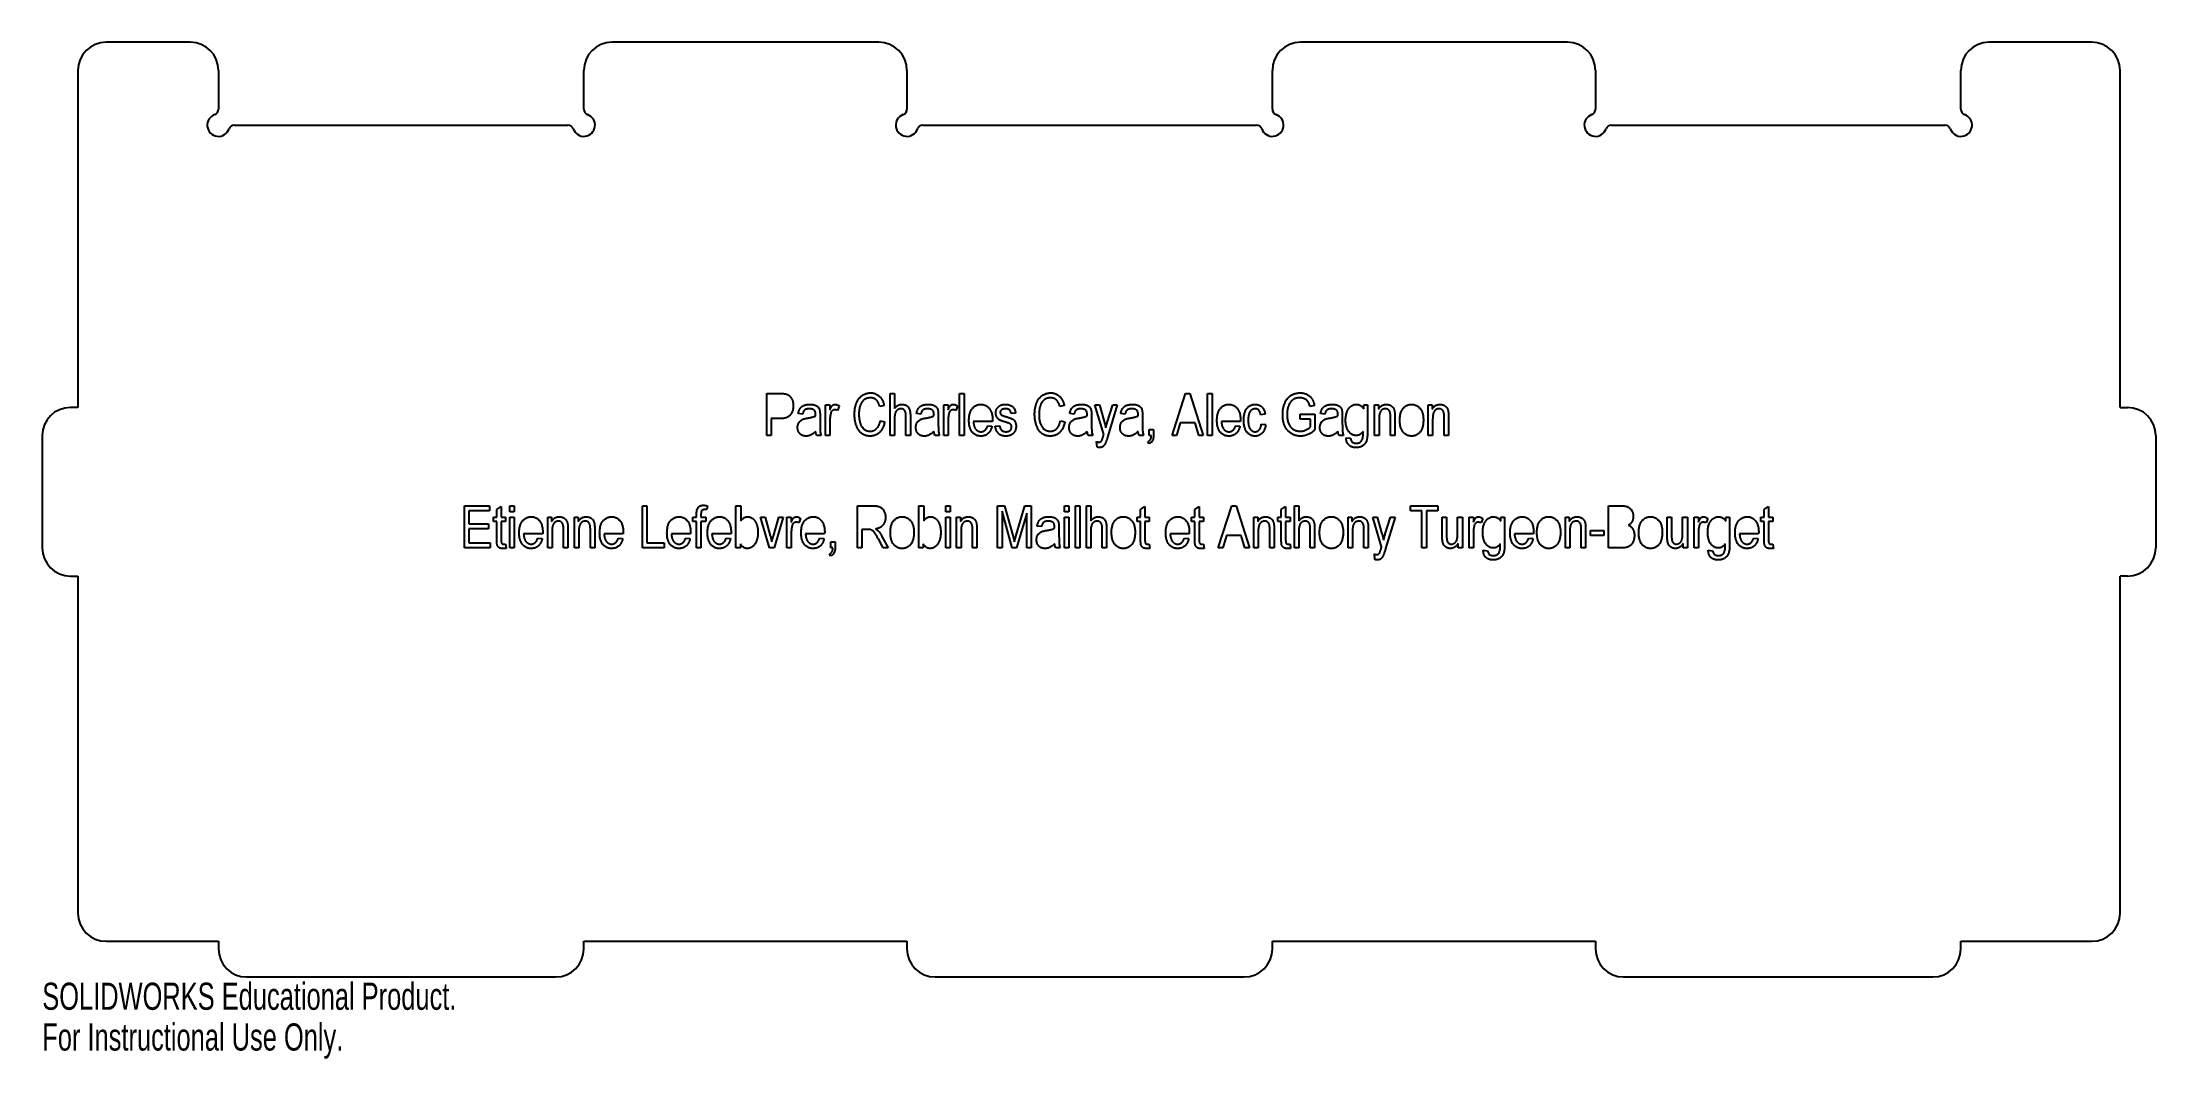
# Model space of a CAD drawing. Header units: millimetres. Extents: x -188 to 188, y -101 to 80.
import ezdxf

# ---------------------------------------------------------------- set-up
doc = ezdxf.new("R2010")
doc.units = ezdxf.units.MM
doc.styles.add('SLDTEXTSTYLE0', font='TXT', dxfattribs={"width": 0.7})

msp = doc.modelspace()

# ---------------------------------------------------------------- texts
at = {"color": 7, "linetype": 'Continuous', "char_height": 4.8336, "attachment_point": 1, "style": 'SLDTEXTSTYLE0'}
for s, insert in [('SOLIDWORKS Educational Product.', (-188.01, -87.37)), ('For Instructional Use Only.', (-188.01, -94.62))]:
    msp.add_mtext(s, dxfattribs=dict(at, insert=insert))

# ---------------------------------------------------------------- linework, layer by layer
at = {"color": 7, "linetype": 'Continuous', "lineweight": 25}
for p, q in [((-161.66, 80), (-176.66, 80)), ((-39.16, 80), (-86.66, 80)), ((83.34, 80), (35.84, 80)), ((176.66, 80), (158.34, 80)), ((-181.66, 75), (-181.66, 15)), ((-156.66, 75), (-156.66, 68.08)), ((-91.66, 68.08), (-91.66, 75)), ((-34.16, 75), (-34.16, 68.08)), ((30.84, 68.08), (30.84, 75)), ((88.34, 75), (88.34, 68.08)), ((153.34, 68.08), (153.34, 75)), ((181.66, 15), (181.66, 75)), ((-153.83, 65.25), (-94.49, 65.25)), ((-31.33, 65.25), (28.01, 65.25)), ((91.17, 65.25), (150.51, 65.25)), ((-59.08, 10), (-59.08, 17.5)), ((-59.08, 17.5), (-56.77, 17.5)), ((-48.65, 10), (-48.65, 15.45)), ((-48.65, 15.45), (-47.88, 15.45)), ((-47.88, 15.45), (-47.88, 14.58)), ((-46.22, 15.26), (-46.51, 14.48)), ((-38.23, 15.36), (-39.01, 15.16)), ((-37.16, 10), (-37.16, 17.5)), ((-37.16, 17.5), (-36.38, 17.5)), ((-36.38, 17.5), (-36.38, 14.82)), ((-27.62, 10), (-27.62, 15.45)), ((-27.62, 15.45), (-26.84, 15.45)), ((-26.84, 15.45), (-26.84, 14.58)), ((-25.18, 15.26), (-25.47, 14.48)), ((-24.79, 10), (-24.79, 17.5)), ((-24.79, 17.5), (-24.01, 17.5)), ((-24.01, 17.5), (-24.01, 10)), ((-6.19, 15.36), (-6.97, 15.16)), ((0.85, 10.18), (-0.73, 15.45)), ((-0.73, 15.45), (0.08, 15.45)), ((0.08, 15.45), (0.92, 12.53)), ((1.51, 12.51), (2.45, 15.45)), ((3.26, 15.45), (1.58, 9.91)), ((2.45, 15.45), (3.26, 15.45)), ((13, 10), (15.4, 17.5)), ((15.4, 17.5), (16.16, 17.5)), ((16.16, 17.5), (18.55, 10)), ((19.33, 10), (19.33, 17.5)), ((19.33, 17.5), (20.11, 17.5)), ((20.11, 17.5), (20.11, 10)), ((38.33, 15.36), (37.55, 15.16)), ((47.09, 14.76), (47.09, 15.45)), ((47.09, 15.45), (47.77, 15.45)), ((47.77, 15.45), (47.77, 10.78)), ((49.04, 10), (49.04, 15.45)), ((49.04, 15.45), (49.72, 15.45)), ((49.72, 15.45), (49.72, 14.68)), ((58.59, 10), (58.59, 15.45)), ((58.59, 15.45), (59.27, 15.45)), ((59.27, 15.45), (59.27, 14.68)), ((-181.66, 15), (-183.01, 15)), ((-58.3, 13.02), (-58.3, 10)), ((-56.71, 13.02), (-58.3, 13.02)), ((-52.75, 13.8), (-53.52, 13.9)), ((-50.41, 13.51), (-50.41, 13.73)), ((-49.63, 13.5), (-49.63, 12.28)), ((-47.88, 12.83), (-47.88, 10)), ((-38.91, 12.63), (-38.14, 12.44)), ((-36.38, 12.98), (-36.38, 10)), ((-34.34, 10), (-34.34, 13.45)), ((-33.56, 13.44), (-33.56, 10)), ((-31.71, 13.8), (-32.49, 13.9)), ((-29.37, 13.51), (-29.37, 13.73)), ((-28.59, 13.5), (-28.59, 12.28)), ((-26.84, 12.83), (-26.84, 10)), ((-18.95, 12.53), (-22.36, 12.53)), ((-19.82, 11.75), (-19.04, 11.66)), ((-18.94, 12.77), (-18.95, 12.53)), ((-18.46, 11.66), (-17.68, 11.75)), ((-14.86, 13.99), (-15.64, 13.9)), ((-6.87, 12.63), (-6.09, 12.44)), ((-4.43, 13.8), (-5.21, 13.9)), ((-2.1, 13.51), (-2.1, 13.73)), ((-1.32, 13.5), (-1.32, 12.28)), ((4.62, 13.8), (3.85, 13.9)), ((6.96, 13.51), (6.96, 13.73)), ((7.74, 13.5), (7.74, 12.28)), ((14.47, 12.24), (13.81, 10)), ((17.09, 12.24), (14.47, 12.24)), ((17.74, 10), (17.09, 12.24)), ((25.18, 12.53), (21.77, 12.53)), ((24.3, 11.75), (25.08, 11.66)), ((25.18, 12.77), (25.18, 12.53)), ((29.56, 13.8), (28.78, 13.7)), ((28.88, 12.05), (29.66, 11.95)), ((35.79, 12.92), (35.79, 13.8)), ((35.79, 13.8), (38.42, 13.8)), ((37.64, 12.92), (35.79, 12.92)), ((37.64, 11.55), (37.64, 12.92)), ((38.42, 13.8), (38.42, 11.05)), ((40.18, 13.8), (39.4, 13.9)), ((42.51, 13.51), (42.51, 13.73)), ((43.29, 13.5), (43.29, 12.28)), ((49.82, 12.98), (49.82, 10)), ((51.86, 10), (51.86, 13.31)), ((52.64, 13.34), (52.64, 10)), ((59.36, 12.98), (59.36, 10)), ((61.41, 10), (61.41, 13.31)), ((62.19, 13.34), (62.19, 10)), ((181.66, 15), (183.01, 15)), ((-188.01, 10), (-188.01, -10)), ((-58.3, 10), (-59.08, 10)), ((-49.43, 10), (-50.21, 10)), ((-47.88, 10), (-48.65, 10)), ((-36.38, 10), (-37.16, 10)), ((-33.56, 10), (-34.34, 10)), ((-28.39, 10), (-29.17, 10)), ((-26.84, 10), (-27.62, 10)), ((-24.01, 10), (-24.79, 10)), ((-1.12, 10), (-1.9, 10)), ((-0.34, 7.95), (-0.44, 8.93)), ((7.94, 10), (7.16, 10)), ((8.91, 8.54), (8.7, 8.93)), ((8.91, 10), (8.91, 11.07)), ((8.91, 11.07), (9.69, 11.07)), ((9.3, 10), (8.91, 10)), ((9.69, 11.07), (9.69, 10.02)), ((13.81, 10), (13, 10)), ((18.55, 10), (17.74, 10)), ((20.11, 10), (19.33, 10)), ((43.49, 10), (42.71, 10)), ((43.98, 9.61), (44.75, 9.51)), ((49.82, 10), (49.04, 10)), ((52.64, 10), (51.86, 10)), ((59.36, 10), (58.59, 10)), ((62.19, 10), (61.41, 10)), ((188.01, 10), (188.01, -10)), ((-112.9, -10), (-112.9, -2.5)), ((-112.9, -2.5), (-108.42, -2.5)), ((-108.42, -3.38), (-112.12, -3.38)), ((-112.12, -3.38), (-112.12, -5.71)), ((-108.42, -2.5), (-108.42, -3.38)), ((-107.15, -3.18), (-106.37, -2.6)), ((-107.15, -4.55), (-107.15, -3.18)), ((-106.37, -2.6), (-106.37, -4.55)), ((-104.81, -3.57), (-104.81, -2.5)), ((-104.81, -2.5), (-104.03, -2.5)), ((-104.03, -3.57), (-104.81, -3.57)), ((-104.03, -2.5), (-104.03, -3.57)), ((-81.24, -10), (-81.24, -2.5)), ((-81.24, -2.5), (-80.46, -2.5)), ((-80.46, -2.5), (-80.46, -9.12)), ((-69.75, -3.18), (-70.2, -3.18)), ((-69.65, -2.5), (-69.75, -3.18)), ((-64.59, -10), (-64.59, -2.5)), ((-64.59, -2.5), (-63.71, -2.5)), ((-63.71, -2.5), (-63.71, -5.2)), ((-42.96, -10), (-42.96, -2.5)), ((-42.96, -2.5), (-40.21, -2.5)), ((-32.05, -10), (-32.05, -2.5)), ((-32.05, -2.5), (-31.18, -2.5)), ((-31.18, -2.5), (-31.18, -5.2)), ((-27.28, -3.57), (-27.28, -2.5)), ((-27.28, -2.5), (-26.5, -2.5)), ((-26.5, -3.57), (-27.28, -3.57)), ((-26.5, -2.5), (-26.5, -3.57)), ((-18.03, -10), (-18.03, -2.5)), ((-18.03, -2.5), (-16.81, -2.5)), ((-17.25, -3.45), (-17.25, -10)), ((-15.46, -10), (-17.25, -3.45)), ((-16.81, -2.5), (-15.35, -7.81)), ((-14.72, -7.72), (-13.19, -2.5)), ((-13.19, -2.5), (-12.09, -2.5)), ((-12.09, -2.5), (-12.09, -10)), ((-6.14, -3.57), (-6.14, -2.5)), ((-6.14, -2.5), (-5.36, -2.5)), ((-5.36, -3.57), (-6.14, -3.57)), ((-5.36, -2.5), (-5.36, -3.57)), ((-4.2, -10), (-4.2, -2.5)), ((-4.2, -2.5), (-3.42, -2.5)), ((-3.42, -2.5), (-3.42, -10)), ((-2.25, -10), (-2.25, -2.5)), ((-2.25, -2.5), (-1.47, -2.5)), ((-1.47, -2.5), (-1.47, -5.18)), ((7.39, -3.18), (8.17, -2.6)), ((7.39, -4.55), (7.39, -3.18)), ((8.17, -2.6), (8.17, -4.55)), ((17.04, -3.18), (17.82, -2.6)), ((17.04, -4.55), (17.04, -3.18)), ((17.82, -2.6), (17.82, -4.55)), ((21.23, -10), (23.62, -2.5)), ((23.62, -2.5), (24.38, -2.5)), ((24.38, -2.5), (26.78, -10)), ((32.43, -3.18), (33.21, -2.6)), ((32.43, -4.55), (32.43, -3.18)), ((33.21, -2.6), (33.21, -4.55)), ((34.76, -10), (34.76, -2.5)), ((34.76, -2.5), (35.54, -2.5)), ((35.54, -2.5), (35.54, -5.18)), ((55.41, -3.38), (55.41, -2.5)), ((55.41, -2.5), (60.28, -2.5)), ((57.46, -3.38), (55.41, -3.38)), ((57.46, -10), (57.46, -3.38)), ((58.24, -3.38), (58.24, -10)), ((60.28, -3.38), (58.24, -3.38)), ((60.28, -2.5), (60.28, -3.38)), ((90.67, -10), (90.67, -2.5)), ((90.67, -2.5), (93, -2.5)), ((118.34, -3.18), (119.12, -2.6)), ((118.34, -4.55), (118.34, -3.18)), ((119.12, -2.6), (119.12, -4.55)), ((-112.12, -5.71), (-108.61, -5.71)), ((-108.61, -6.59), (-112.12, -6.59)), ((-112.12, -6.59), (-112.12, -9.12)), ((-108.61, -5.71), (-108.61, -6.59)), ((-107.74, -5.32), (-107.74, -4.55)), ((-107.74, -4.55), (-107.15, -4.55)), ((-107.15, -5.32), (-107.74, -5.32)), ((-107.15, -8.44), (-107.15, -5.32)), ((-106.37, -4.55), (-105.59, -4.55)), ((-105.59, -5.32), (-106.37, -5.32)), ((-106.37, -5.32), (-106.37, -8.55)), ((-105.59, -4.55), (-105.59, -5.32)), ((-104.81, -10), (-104.81, -4.55)), ((-104.81, -4.55), (-104.03, -4.55)), ((-104.03, -4.55), (-104.03, -10)), ((-98.97, -7.47), (-102.38, -7.47)), ((-98.96, -7.23), (-98.97, -7.47)), ((-98.09, -10), (-98.09, -4.55)), ((-98.09, -4.55), (-97.41, -4.55)), ((-97.41, -4.55), (-97.41, -5.32)), ((-97.31, -7.02), (-97.31, -10)), ((-95.27, -10), (-95.27, -6.69)), ((-94.49, -6.66), (-94.49, -10)), ((-93.32, -10), (-93.32, -4.55)), ((-93.32, -4.55), (-92.64, -4.55)), ((-92.64, -4.55), (-92.64, -5.32)), ((-92.54, -7.02), (-92.54, -10)), ((-90.49, -10), (-90.49, -6.69)), ((-89.72, -6.66), (-89.72, -10)), ((-84.65, -7.47), (-88.06, -7.47)), ((-84.65, -7.23), (-84.65, -7.47)), ((-72.67, -7.47), (-76.08, -7.47)), ((-72.67, -7.23), (-72.67, -7.47)), ((-72.28, -5.32), (-72.28, -4.55)), ((-72.28, -4.55), (-71.6, -4.55)), ((-71.6, -5.32), (-72.28, -5.32)), ((-71.6, -4.55), (-71.6, -3.98)), ((-71.6, -10), (-71.6, -5.32)), ((-70.82, -4.04), (-70.82, -4.55)), ((-70.82, -4.55), (-69.94, -4.55)), ((-70.82, -5.32), (-70.82, -10)), ((-69.94, -5.32), (-70.82, -5.32)), ((-69.94, -4.55), (-69.94, -5.32)), ((-65.46, -7.47), (-68.87, -7.47)), ((-65.46, -7.23), (-65.46, -7.47)), ((-58.61, -10), (-60.23, -4.55)), ((-60.23, -4.55), (-59.42, -4.55)), ((-59.42, -4.55), (-58.49, -7.83)), ((-57.94, -7.89), (-56.99, -4.55)), ((-56.18, -4.55), (-57.8, -10)), ((-56.99, -4.55), (-56.18, -4.55)), ((-55.53, -10), (-55.53, -4.55)), ((-55.53, -4.55), (-54.75, -4.55)), ((-54.75, -4.55), (-54.75, -5.42)), ((-54.75, -7.17), (-54.75, -10)), ((-53.09, -4.74), (-53.38, -5.52)), ((-48.81, -7.47), (-52.22, -7.47)), ((-48.8, -7.23), (-48.81, -7.47)), ((-42.18, -6.69), (-42.18, -10)), ((-41.19, -6.69), (-42.18, -6.69)), ((-27.28, -10), (-27.28, -4.55)), ((-27.28, -4.55), (-26.5, -4.55)), ((-26.5, -4.55), (-26.5, -10)), ((-25.33, -10), (-25.33, -4.55)), ((-25.33, -4.55), (-24.65, -4.55)), ((-24.65, -4.55), (-24.65, -5.32)), ((-24.55, -7.02), (-24.55, -10)), ((-22.51, -10), (-22.51, -6.69)), ((-21.73, -6.66), (-21.73, -10)), ((-12.86, -3.81), (-14.67, -10)), ((-12.86, -10), (-12.86, -3.81)), ((-10.24, -6.2), (-11.01, -6.1)), ((-7.9, -6.49), (-7.9, -6.27)), ((-7.12, -6.5), (-7.12, -7.72)), ((-6.14, -10), (-6.14, -4.55)), ((-6.14, -4.55), (-5.36, -4.55)), ((-5.36, -4.55), (-5.36, -10)), ((-1.47, -7.02), (-1.47, -10)), ((0.58, -10), (0.58, -6.55)), ((1.36, -6.56), (1.36, -10)), ((6.81, -5.32), (6.81, -4.55)), ((6.81, -4.55), (7.39, -4.55)), ((7.39, -5.32), (6.81, -5.32)), ((7.39, -8.44), (7.39, -5.32)), ((8.17, -4.55), (8.95, -4.55)), ((8.95, -5.32), (8.17, -5.32)), ((8.17, -5.32), (8.17, -8.55)), ((8.95, -4.55), (8.95, -5.32)), ((16.06, -7.47), (12.65, -7.47)), ((16.07, -7.23), (16.06, -7.47)), ((16.45, -5.32), (16.45, -4.55)), ((16.45, -4.55), (17.04, -4.55)), ((17.04, -5.32), (16.45, -5.32)), ((17.04, -8.44), (17.04, -5.32)), ((17.82, -4.55), (18.6, -4.55)), ((18.6, -5.32), (17.82, -5.32)), ((17.82, -5.32), (17.82, -8.55)), ((18.6, -4.55), (18.6, -5.32)), ((27.56, -10), (27.56, -4.55)), ((27.56, -4.55), (28.24, -4.55)), ((28.24, -4.55), (28.24, -5.32)), ((28.34, -7.02), (28.34, -10)), ((30.38, -10), (30.38, -6.69)), ((31.16, -6.66), (31.16, -10)), ((31.84, -5.32), (31.84, -4.55)), ((31.84, -4.55), (32.43, -4.55)), ((32.43, -5.32), (31.84, -5.32)), ((32.43, -8.44), (32.43, -5.32)), ((33.21, -4.55), (33.99, -4.55)), ((33.99, -5.32), (33.21, -5.32)), ((33.21, -5.32), (33.21, -8.55)), ((33.99, -4.55), (33.99, -5.32)), ((35.54, -7.02), (35.54, -10)), ((37.59, -10), (37.59, -6.55)), ((38.37, -6.56), (38.37, -10)), ((44.31, -10), (44.31, -4.55)), ((44.31, -4.55), (44.99, -4.55)), ((44.99, -4.55), (44.99, -5.32)), ((45.09, -7.02), (45.09, -10)), ((47.14, -10), (47.14, -6.69)), ((47.91, -6.66), (47.91, -10)), ((50.27, -9.82), (48.69, -4.55)), ((48.69, -4.55), (49.5, -4.55)), ((49.5, -4.55), (50.34, -7.47)), ((50.94, -7.49), (51.88, -4.55)), ((52.69, -4.55), (51, -10.09)), ((51.88, -4.55), (52.69, -4.55)), ((61.06, -7.91), (61.06, -4.55)), ((61.06, -4.55), (61.84, -4.55)), ((61.84, -4.55), (61.84, -7.56)), ((63.79, -7.46), (63.79, -4.55)), ((63.79, -4.55), (64.67, -4.55)), ((64.67, -4.55), (64.67, -10)), ((65.84, -10), (65.84, -4.55)), ((65.84, -4.55), (66.62, -4.55)), ((66.62, -4.55), (66.62, -5.42)), ((66.62, -7.17), (66.62, -10)), ((68.27, -4.74), (67.98, -5.52)), ((71.49, -5.24), (71.49, -4.55)), ((71.49, -4.55), (72.17, -4.55)), ((72.17, -4.55), (72.17, -9.22)), ((77.33, -7.47), (73.92, -7.47)), ((77.33, -7.23), (77.33, -7.47)), ((82.98, -10), (82.98, -4.55)), ((82.98, -4.55), (83.66, -4.55)), ((83.66, -4.55), (83.66, -5.32)), ((83.76, -7.02), (83.76, -10)), ((85.8, -10), (85.8, -6.69)), ((86.58, -6.66), (86.58, -10)), ((87.46, -7.76), (87.46, -6.88)), ((87.46, -6.88), (89.8, -6.88)), ((89.8, -6.88), (89.8, -7.76)), ((101.1, -7.91), (101.1, -4.55)), ((101.1, -4.55), (101.88, -4.55)), ((101.88, -4.55), (101.88, -7.56)), ((103.82, -7.46), (103.82, -4.55)), ((103.82, -4.55), (104.7, -4.55)), ((104.7, -4.55), (104.7, -10)), ((105.87, -10), (105.87, -4.55)), ((105.87, -4.55), (106.65, -4.55)), ((106.65, -4.55), (106.65, -5.42)), ((106.65, -7.17), (106.65, -10)), ((108.3, -4.74), (108.01, -5.52)), ((111.52, -5.24), (111.52, -4.55)), ((111.52, -4.55), (112.2, -4.55)), ((112.2, -4.55), (112.2, -9.22)), ((117.36, -7.47), (113.95, -7.47)), ((117.37, -7.23), (117.36, -7.47)), ((117.75, -5.32), (117.75, -4.55)), ((117.75, -4.55), (118.34, -4.55)), ((118.34, -5.32), (117.75, -5.32)), ((118.34, -8.44), (118.34, -5.32)), ((119.12, -4.55), (119.89, -4.55)), ((119.89, -5.32), (119.12, -5.32)), ((119.12, -5.32), (119.12, -8.55)), ((119.89, -4.55), (119.89, -5.32)), ((-108.32, -10), (-112.9, -10)), ((-112.12, -9.12), (-108.32, -9.12)), ((-108.32, -9.12), (-108.32, -10)), ((-105.49, -10.1), (-106.07, -10.1)), ((-105.93, -9.32), (-105.59, -9.32)), ((-105.59, -9.32), (-105.49, -10.1)), ((-104.03, -10), (-104.81, -10)), ((-99.85, -8.25), (-99.07, -8.34)), ((-97.31, -10), (-98.09, -10)), ((-94.49, -10), (-95.27, -10)), ((-92.54, -10), (-93.32, -10)), ((-89.72, -10), (-90.49, -10)), ((-85.53, -8.25), (-84.75, -8.34)), ((-77.35, -10), (-81.24, -10)), ((-80.46, -9.12), (-77.35, -9.12)), ((-77.35, -9.12), (-77.35, -10)), ((-73.55, -8.25), (-72.77, -8.34)), ((-70.82, -10), (-71.6, -10)), ((-66.34, -8.25), (-65.56, -8.34)), ((-63.81, -10), (-64.59, -10)), ((-63.81, -9.27), (-63.81, -10)), ((-57.8, -10), (-58.61, -10)), ((-54.75, -10), (-55.53, -10)), ((-49.68, -8.25), (-48.9, -8.34)), ((-47.74, -11.46), (-47.95, -11.07)), ((-47.74, -10), (-47.74, -8.93)), ((-47.74, -8.93), (-46.96, -8.93)), ((-47.35, -10), (-47.74, -10)), ((-46.96, -8.93), (-46.96, -9.98)), ((-42.18, -10), (-42.96, -10)), ((-38.39, -10), (-39.26, -8.4)), ((-38.61, -7.95), (-37.51, -10)), ((-37.51, -10), (-38.39, -10)), ((-31.27, -10), (-32.05, -10)), ((-31.27, -9.27), (-31.27, -10)), ((-26.5, -10), (-27.28, -10)), ((-24.55, -10), (-25.33, -10)), ((-21.73, -10), (-22.51, -10)), ((-17.25, -10), (-18.03, -10)), ((-14.67, -10), (-15.46, -10)), ((-15.35, -7.81), (-15.06, -8.92)), ((-12.09, -10), (-12.86, -10)), ((-6.92, -10), (-7.7, -10)), ((-5.36, -10), (-6.14, -10)), ((-3.42, -10), (-4.2, -10)), ((-1.47, -10), (-2.25, -10)), ((1.36, -10), (0.58, -10)), ((9.05, -10.1), (8.47, -10.1)), ((8.61, -9.32), (8.95, -9.32)), ((8.95, -9.32), (9.05, -10.1)), ((15.19, -8.25), (15.97, -8.34)), ((18.69, -10.1), (18.12, -10.1)), ((18.26, -9.32), (18.6, -9.32)), ((18.6, -9.32), (18.69, -10.1)), ((22.04, -10), (21.23, -10)), ((22.69, -7.76), (22.04, -10)), ((25.31, -7.76), (22.69, -7.76)), ((25.97, -10), (25.31, -7.76)), ((26.78, -10), (25.97, -10)), ((28.34, -10), (27.56, -10)), ((31.16, -10), (30.38, -10)), ((34.08, -10.1), (33.51, -10.1)), ((33.65, -9.32), (33.99, -9.32)), ((33.99, -9.32), (34.08, -10.1)), ((35.54, -10), (34.76, -10)), ((38.37, -10), (37.59, -10)), ((45.09, -10), (44.31, -10)), ((47.91, -10), (47.14, -10)), ((49.08, -12.05), (48.99, -11.07)), ((58.24, -10), (57.46, -10)), ((63.89, -10), (63.89, -9.19)), ((64.67, -10), (63.89, -10)), ((66.62, -10), (65.84, -10)), ((68.37, -10.39), (69.15, -10.49)), ((76.45, -8.25), (77.23, -8.34)), ((83.76, -10), (82.98, -10)), ((86.58, -10), (85.8, -10)), ((89.8, -7.76), (87.46, -7.76)), ((92.98, -10), (90.67, -10)), ((103.92, -10), (103.92, -9.19)), ((104.7, -10), (103.92, -10)), ((106.65, -10), (105.87, -10)), ((108.4, -10.39), (109.18, -10.49)), ((116.49, -8.25), (117.26, -8.34)), ((119.99, -10.1), (119.42, -10.1)), ((119.56, -9.32), (119.89, -9.32)), ((119.89, -9.32), (119.99, -10.1)), ((-183.01, -15), (-181.66, -15)), ((-181.66, -15), (-181.66, -75)), ((181.66, -75), (181.66, -15)), ((183.01, -15), (181.66, -15)), ((-176.66, -80), (-156.66, -80)), ((-156.66, -80), (-156.66, -81.35)), ((-91.66, -81.35), (-91.66, -80)), ((-91.66, -80), (-34.16, -80)), ((-34.16, -80), (-34.16, -81.35)), ((30.84, -81.35), (30.84, -80)), ((30.84, -80), (88.34, -80)), ((88.34, -80), (88.34, -81.35)), ((153.34, -81.35), (153.34, -80)), ((153.34, -80), (176.66, -80)), ((-151.66, -86.35), (-96.66, -86.35)), ((-29.16, -86.35), (25.84, -86.35)), ((93.34, -86.35), (148.34, -86.35))]:
    msp.add_line(p, q, dxfattribs=at)
for centre, radius, start, end in [((-176.66, 75), 5, 90, 180), ((-161.66, 75), 5, 0, 90), ((-86.66, 75), 5, 90, 180), ((-39.16, 75), 5, 0, 90), ((35.84, 75), 5, 90, 180), ((83.34, 75), 5, 0, 90), ((158.34, 75), 5, 90, 180), ((176.66, 75), 5, 0, 90), ((-157.66, 68.08), 1, 289.4712, 0), ((-90.66, 68.08), 1, 180, 250.5288), ((-35.16, 68.08), 1, 289.4712, 0), ((31.84, 68.08), 1, 180, 250.5288), ((87.34, 68.08), 1, 289.4712, 0), ((154.34, 68.08), 1, 180, 250.5288), ((-156.66, 65.25), 2, 109.4712, 340.5288), ((-153.83, 64.25), 1, 90, 160.5288), ((-94.49, 64.25), 1, 19.4712, 90), ((-91.66, 65.25), 2, 199.4712, 70.5288), ((-34.16, 65.25), 2, 109.4712, 340.5288), ((-31.33, 64.25), 1, 90, 160.5288), ((28.01, 64.25), 1, 19.4712, 90), ((30.84, 65.25), 2, 199.4712, 70.5288), ((88.34, 65.25), 2, 109.4712, 340.5288), ((91.17, 64.25), 1, 90, 160.5288), ((150.51, 64.25), 1, 19.4712, 90), ((153.34, 65.25), 2, 199.4712, 70.5288), ((-183.01, 10), 5, 90, 180), ((183.01, 10), 5, 0, 90), ((-183.01, -10), 5, 180, 270), ((183.01, -10), 5, 270, 0), ((-176.66, -75), 5, 180, 270), ((176.66, -75), 5, 270, 0), ((-151.66, -81.35), 5, 180, 270), ((-96.66, -81.35), 5, 270, 0), ((-29.16, -81.35), 5, 180, 270), ((25.84, -81.35), 5, 270, 0), ((93.34, -81.35), 5, 180, 270), ((148.34, -81.35), 5, 270, 0)]:
    msp.add_arc(centre, radius, start, end, dxfattribs=at)
for points, knots in [([(-56.77, 17.5), (-56.7, 17.5), (-56.57, 17.5), (-56.39, 17.49), (-56.22, 17.48), (-56.06, 17.46), (-55.92, 17.45), (-55.79, 17.42), (-55.67, 17.39), (-55.6, 17.37), (-55.56, 17.36)], [0, 0, 0, 0, 0.162643, 0.312901, 0.453294, 0.58413, 0.70285, 0.811058, 0.910586, 1, 1, 1, 1]), ([(-54.4, 15.33), (-54.4, 15.24), (-54.41, 15.08), (-54.43, 14.84), (-54.47, 14.62), (-54.53, 14.4), (-54.6, 14.2), (-54.69, 14.01), (-54.8, 13.83), (-54.92, 13.66), (-55.06, 13.51), (-55.23, 13.38), (-55.42, 13.26), (-55.63, 13.18), (-55.87, 13.1), (-56.13, 13.05), (-56.41, 13.03), (-56.61, 13.02), (-56.71, 13.02)], [0, 0, 0, 0, 0.066633, 0.130318, 0.191414, 0.250222, 0.307644, 0.363778, 0.418941, 0.474177, 0.529339, 0.585724, 0.64416, 0.705484, 0.771261, 0.841987, 0.917917, 1, 1, 1, 1]), ([(-55.56, 17.36), (-55.52, 17.34), (-55.43, 17.3), (-55.31, 17.24), (-55.19, 17.16), (-55.08, 17.08), (-54.98, 16.98), (-54.89, 16.88), (-54.8, 16.76), (-54.72, 16.63), (-54.64, 16.49), (-54.58, 16.35), (-54.52, 16.2), (-54.48, 16.04), (-54.44, 15.87), (-54.42, 15.7), (-54.4, 15.51), (-54.4, 15.39), (-54.4, 15.33)], [0, 0, 0, 0, 0.056072, 0.112012, 0.167171, 0.222811, 0.27891, 0.336355, 0.395158, 0.456072, 0.518045, 0.581404, 0.645662, 0.712108, 0.780061, 0.850885, 0.92373, 1, 1, 1, 1]), ([(-53.52, 13.9), (-53.51, 13.97), (-53.48, 14.1), (-53.43, 14.3), (-53.36, 14.48), (-53.28, 14.64), (-53.19, 14.79), (-53.09, 14.93), (-52.98, 15.05), (-52.86, 15.16), (-52.72, 15.25), (-52.57, 15.33), (-52.41, 15.4), (-52.24, 15.46), (-52.05, 15.5), (-51.85, 15.53), (-51.63, 15.55), (-51.49, 15.55), (-51.41, 15.55)], [0, 0, 0, 0, 0.071672, 0.139658, 0.204097, 0.265719, 0.323825, 0.380059, 0.434943, 0.488801, 0.543017, 0.599418, 0.657508, 0.718663, 0.78303, 0.85123, 0.923435, 1, 1, 1, 1]), ([(-51.41, 15.55), (-51.35, 15.55), (-51.24, 15.55), (-51.07, 15.54), (-50.91, 15.52), (-50.76, 15.49), (-50.62, 15.45), (-50.49, 15.41), (-50.37, 15.35), (-50.23, 15.27), (-50.08, 15.16), (-49.92, 15), (-49.81, 14.83), (-49.74, 14.67), (-49.71, 14.53), (-49.69, 14.42), (-49.67, 14.29), (-49.66, 14.15), (-49.64, 14.01), (-49.63, 13.85), (-49.63, 13.68), (-49.63, 13.56), (-49.63, 13.5)], [0, 0, 0, 0, 0.055824, 0.1084294, 0.1584204, 0.2055658, 0.2505784, 0.2934156, 0.3341931, 0.3732989, 0.4469443, 0.5150761, 0.5788423, 0.6419937, 0.6749634, 0.7114447, 0.7509729, 0.7941645, 0.8405878, 0.8902753, 0.9432384, 1, 1, 1, 1]), ([(-47.88, 14.58), (-47.86, 14.63), (-47.82, 14.72), (-47.76, 14.85), (-47.7, 14.96), (-47.64, 15.07), (-47.58, 15.16), (-47.53, 15.24), (-47.48, 15.3), (-47.41, 15.38), (-47.32, 15.45), (-47.2, 15.51), (-47.08, 15.54), (-47, 15.55), (-46.95, 15.55)], [0, 0, 0, 0, 0.107464, 0.207128, 0.29815, 0.381595, 0.457107, 0.523978, 0.584878, 0.637149, 0.732511, 0.823565, 0.910677, 1, 1, 1, 1]), ([(-46.95, 15.55), (-46.89, 15.55), (-46.77, 15.54), (-46.58, 15.48), (-46.4, 15.39), (-46.28, 15.3), (-46.22, 15.26)], [0, 0, 0, 0, 0.226109, 0.462956, 0.719978, 1, 1, 1, 1]), ([(-43.49, 13.8), (-43.49, 13.9), (-43.49, 14.1), (-43.47, 14.39), (-43.44, 14.67), (-43.4, 14.93), (-43.35, 15.19), (-43.28, 15.43), (-43.21, 15.66), (-43.12, 15.88), (-43.01, 16.08), (-42.91, 16.28), (-42.79, 16.46), (-42.67, 16.63), (-42.53, 16.78), (-42.39, 16.92), (-42.24, 17.05), (-42.08, 17.17), (-41.91, 17.27), (-41.74, 17.36), (-41.57, 17.43), (-41.39, 17.49), (-41.2, 17.54), (-41.02, 17.57), (-40.82, 17.59), (-40.69, 17.6), (-40.63, 17.6)], [0, 0, 0, 0, 0.056459, 0.110733, 0.162901, 0.213426, 0.26207, 0.309027, 0.354373, 0.398738, 0.441578, 0.483058, 0.523312, 0.562426, 0.600616, 0.63791, 0.674924, 0.711646, 0.748122, 0.783826, 0.819463, 0.854983, 0.890593, 0.926496, 0.962921, 1, 1, 1, 1]), ([(-40.66, 16.72), (-40.76, 16.72), (-40.95, 16.71), (-41.23, 16.65), (-41.49, 16.55), (-41.69, 16.44), (-41.84, 16.33), (-41.94, 16.24), (-42.04, 16.13), (-42.13, 16.02), (-42.22, 15.89), (-42.3, 15.75), (-42.38, 15.61), (-42.45, 15.45), (-42.51, 15.28), (-42.56, 15.1), (-42.61, 14.91), (-42.65, 14.71), (-42.68, 14.5), (-42.7, 14.27), (-42.71, 14.04), (-42.71, 13.88), (-42.71, 13.8)], [0, 0, 0, 0, 0.073859, 0.144126, 0.212289, 0.279838, 0.313851, 0.348909, 0.3842, 0.420736, 0.459004, 0.498477, 0.539384, 0.582362, 0.627082, 0.673345, 0.722017, 0.772791, 0.825811, 0.881242, 0.939521, 1, 1, 1, 1]), ([(-39.01, 15.16), (-39.03, 15.23), (-39.06, 15.35), (-39.12, 15.53), (-39.19, 15.69), (-39.26, 15.84), (-39.35, 15.98), (-39.43, 16.11), (-39.52, 16.23), (-39.63, 16.33), (-39.73, 16.42), (-39.84, 16.5), (-39.96, 16.57), (-40.09, 16.63), (-40.22, 16.67), (-40.36, 16.7), (-40.51, 16.72), (-40.61, 16.72), (-40.66, 16.72)], [0, 0, 0, 0, 0.079677, 0.155394, 0.227356, 0.295804, 0.361322, 0.423963, 0.484099, 0.542574, 0.598999, 0.654809, 0.710609, 0.765871, 0.822268, 0.87916, 0.93886, 1, 1, 1, 1]), ([(-40.63, 17.6), (-40.55, 17.6), (-40.41, 17.59), (-40.2, 17.57), (-40, 17.52), (-39.81, 17.46), (-39.62, 17.38), (-39.44, 17.28), (-39.27, 17.16), (-39.11, 17.03), (-38.96, 16.88), (-38.82, 16.71), (-38.69, 16.53), (-38.57, 16.33), (-38.47, 16.11), (-38.38, 15.87), (-38.3, 15.62), (-38.25, 15.45), (-38.23, 15.36)], [0, 0, 0, 0, 0.060577, 0.118994, 0.176689, 0.233034, 0.289727, 0.346194, 0.403531, 0.46225, 0.522226, 0.583346, 0.646127, 0.710893, 0.778382, 0.848981, 0.922573, 1, 1, 1, 1]), ([(-36.38, 14.82), (-36.34, 14.88), (-36.25, 14.99), (-36.11, 15.14), (-35.95, 15.27), (-35.79, 15.37), (-35.62, 15.45), (-35.45, 15.51), (-35.26, 15.54), (-35.13, 15.55), (-35.07, 15.55)], [0, 0, 0, 0, 0.139469, 0.271137, 0.396529, 0.517824, 0.63709, 0.755446, 0.875647, 1, 1, 1, 1]), ([(-35.07, 15.55), (-35.01, 15.55), (-34.9, 15.55), (-34.74, 15.53), (-34.58, 15.49), (-34.44, 15.44), (-34.31, 15.38), (-34.18, 15.3), (-34.07, 15.21), (-33.96, 15.1), (-33.86, 14.97), (-33.78, 14.82), (-33.71, 14.65), (-33.65, 14.45), (-33.61, 14.23), (-33.58, 13.99), (-33.56, 13.72), (-33.56, 13.54), (-33.56, 13.44)], [0, 0, 0, 0, 0.057444, 0.11172, 0.164296, 0.215175, 0.264674, 0.314426, 0.363638, 0.414362, 0.467035, 0.523919, 0.586431, 0.655337, 0.730601, 0.812712, 0.902626, 1, 1, 1, 1]), ([(-32.49, 13.9), (-32.47, 13.97), (-32.44, 14.1), (-32.39, 14.3), (-32.32, 14.48), (-32.24, 14.64), (-32.15, 14.79), (-32.05, 14.93), (-31.94, 15.05), (-31.82, 15.16), (-31.68, 15.25), (-31.54, 15.33), (-31.37, 15.4), (-31.2, 15.46), (-31.01, 15.5), (-30.81, 15.53), (-30.6, 15.55), (-30.45, 15.55), (-30.37, 15.55)], [0, 0, 0, 0, 0.071672, 0.139658, 0.204097, 0.265719, 0.323825, 0.380059, 0.434943, 0.488801, 0.543017, 0.599418, 0.657508, 0.718663, 0.78303, 0.85123, 0.923435, 1, 1, 1, 1]), ([(-30.37, 15.55), (-30.31, 15.55), (-30.2, 15.55), (-30.03, 15.54), (-29.87, 15.52), (-29.72, 15.49), (-29.58, 15.45), (-29.45, 15.41), (-29.33, 15.35), (-29.19, 15.27), (-29.04, 15.16), (-28.88, 15), (-28.77, 14.83), (-28.71, 14.67), (-28.67, 14.53), (-28.65, 14.42), (-28.63, 14.29), (-28.62, 14.15), (-28.6, 14.01), (-28.59, 13.85), (-28.59, 13.68), (-28.59, 13.56), (-28.59, 13.5)], [0, 0, 0, 0, 0.055824, 0.108429, 0.15842, 0.205566, 0.250578, 0.293416, 0.334193, 0.373299, 0.446944, 0.515076, 0.578842, 0.641994, 0.674963, 0.711445, 0.750973, 0.794165, 0.840588, 0.890275, 0.943238, 1, 1, 1, 1]), ([(-26.84, 14.58), (-26.82, 14.63), (-26.78, 14.72), (-26.72, 14.85), (-26.66, 14.96), (-26.6, 15.07), (-26.55, 15.16), (-26.49, 15.24), (-26.44, 15.3), (-26.37, 15.38), (-26.28, 15.45), (-26.16, 15.51), (-26.04, 15.54), (-25.96, 15.55), (-25.92, 15.55)], [0, 0, 0, 0, 0.107464, 0.207128, 0.29815, 0.381595, 0.457107, 0.523978, 0.584878, 0.637149, 0.732511, 0.823565, 0.910677, 1, 1, 1, 1]), ([(-25.92, 15.55), (-25.85, 15.55), (-25.73, 15.54), (-25.55, 15.48), (-25.36, 15.39), (-25.24, 15.3), (-25.18, 15.26)], [0, 0, 0, 0, 0.226109, 0.462956, 0.719978, 1, 1, 1, 1]), ([(-23.14, 12.68), (-23.13, 12.79), (-23.13, 13.02), (-23.1, 13.33), (-23.05, 13.63), (-22.99, 13.91), (-22.9, 14.17), (-22.8, 14.41), (-22.68, 14.62), (-22.54, 14.82), (-22.38, 14.99), (-22.21, 15.14), (-22.04, 15.27), (-21.85, 15.37), (-21.65, 15.45), (-21.45, 15.51), (-21.23, 15.54), (-21.08, 15.55), (-21, 15.55)], [0, 0, 0, 0, 0.084514, 0.164397, 0.239575, 0.310424, 0.377514, 0.441638, 0.503055, 0.562996, 0.620921, 0.676452, 0.730182, 0.783428, 0.835913, 0.88941, 0.943848, 1, 1, 1, 1]), ([(-21, 15.55), (-20.93, 15.55), (-20.79, 15.55), (-20.58, 15.51), (-20.38, 15.46), (-20.19, 15.38), (-20.01, 15.28), (-19.84, 15.15), (-19.68, 15.01), (-19.53, 14.84), (-19.39, 14.65), (-19.27, 14.44), (-19.17, 14.21), (-19.08, 13.96), (-19.02, 13.69), (-18.97, 13.4), (-18.95, 13.09), (-18.94, 12.88), (-18.94, 12.77)], [0, 0, 0, 0, 0.05571, 0.109694, 0.162658, 0.215196, 0.268175, 0.32202, 0.377796, 0.436048, 0.496318, 0.558287, 0.622502, 0.689912, 0.760814, 0.835862, 0.91572, 1, 1, 1, 1]), ([(-18.36, 14), (-18.36, 14.05), (-18.36, 14.16), (-18.34, 14.32), (-18.3, 14.48), (-18.25, 14.62), (-18.18, 14.76), (-18.11, 14.89), (-18.01, 15.01), (-17.91, 15.12), (-17.79, 15.22), (-17.65, 15.31), (-17.51, 15.39), (-17.36, 15.45), (-17.19, 15.49), (-17.01, 15.53), (-16.83, 15.55), (-16.7, 15.55), (-16.63, 15.55)], [0, 0, 0, 0, 0.064436, 0.125867, 0.185938, 0.24426, 0.301581, 0.35857, 0.416451, 0.475923, 0.535995, 0.595828, 0.657302, 0.7203, 0.78546, 0.85336, 0.924575, 1, 1, 1, 1]), ([(-16.63, 15.55), (-16.55, 15.55), (-16.39, 15.54), (-16.16, 15.51), (-15.94, 15.45), (-15.74, 15.37), (-15.55, 15.27), (-15.39, 15.16), (-15.25, 15.03), (-15.13, 14.88), (-15.04, 14.7), (-14.96, 14.49), (-14.9, 14.26), (-14.87, 14.08), (-14.86, 13.99)], [0, 0, 0, 0, 0.094098, 0.183224, 0.267982, 0.350533, 0.429223, 0.50396, 0.575737, 0.645979, 0.719792, 0.80267, 0.895821, 1, 1, 1, 1]), ([(-11.45, 13.8), (-11.45, 13.9), (-11.44, 14.1), (-11.42, 14.39), (-11.4, 14.67), (-11.35, 14.93), (-11.3, 15.19), (-11.23, 15.43), (-11.16, 15.66), (-11.07, 15.88), (-10.97, 16.08), (-10.86, 16.28), (-10.75, 16.46), (-10.62, 16.63), (-10.49, 16.78), (-10.34, 16.92), (-10.19, 17.05), (-10.03, 17.17), (-9.87, 17.27), (-9.7, 17.36), (-9.52, 17.43), (-9.34, 17.49), (-9.16, 17.54), (-8.97, 17.57), (-8.78, 17.59), (-8.65, 17.6), (-8.58, 17.6)], [0, 0, 0, 0, 0.056459, 0.110733, 0.162901, 0.213426, 0.26207, 0.309027, 0.354373, 0.398738, 0.441578, 0.483058, 0.523312, 0.562426, 0.600616, 0.63791, 0.674924, 0.711646, 0.748122, 0.783826, 0.819463, 0.854983, 0.890593, 0.926496, 0.962921, 1, 1, 1, 1]), ([(-8.61, 16.72), (-8.71, 16.72), (-8.9, 16.71), (-9.18, 16.65), (-9.44, 16.55), (-9.64, 16.44), (-9.79, 16.33), (-9.89, 16.24), (-9.99, 16.13), (-10.09, 16.02), (-10.17, 15.89), (-10.25, 15.75), (-10.33, 15.61), (-10.4, 15.45), (-10.46, 15.28), (-10.52, 15.1), (-10.57, 14.91), (-10.6, 14.71), (-10.63, 14.5), (-10.65, 14.27), (-10.66, 14.04), (-10.67, 13.88), (-10.67, 13.8)], [0, 0, 0, 0, 0.0738595, 0.1441256, 0.2122889, 0.2798376, 0.3138511, 0.3489089, 0.3842001, 0.4207362, 0.459004, 0.4984771, 0.5393842, 0.5823617, 0.6270819, 0.6733453, 0.7220173, 0.7727906, 0.8258111, 0.8812416, 0.9395209, 1, 1, 1, 1]), ([(-6.97, 15.16), (-6.98, 15.23), (-7.02, 15.35), (-7.08, 15.53), (-7.15, 15.69), (-7.22, 15.84), (-7.3, 15.98), (-7.39, 16.11), (-7.48, 16.23), (-7.58, 16.33), (-7.69, 16.42), (-7.8, 16.5), (-7.92, 16.57), (-8.05, 16.63), (-8.18, 16.67), (-8.32, 16.7), (-8.46, 16.72), (-8.56, 16.72), (-8.61, 16.72)], [0, 0, 0, 0, 0.079677, 0.155394, 0.227356, 0.295804, 0.361322, 0.423963, 0.484099, 0.542574, 0.598999, 0.654809, 0.710609, 0.765871, 0.822268, 0.87916, 0.93886, 1, 1, 1, 1]), ([(-8.58, 17.6), (-8.51, 17.6), (-8.37, 17.59), (-8.16, 17.57), (-7.96, 17.52), (-7.76, 17.46), (-7.58, 17.38), (-7.4, 17.28), (-7.23, 17.16), (-7.07, 17.03), (-6.92, 16.88), (-6.78, 16.71), (-6.65, 16.53), (-6.53, 16.33), (-6.43, 16.11), (-6.33, 15.87), (-6.25, 15.62), (-6.21, 15.45), (-6.19, 15.36)], [0, 0, 0, 0, 0.060577, 0.118994, 0.176689, 0.233034, 0.289727, 0.346194, 0.403531, 0.46225, 0.522226, 0.583346, 0.646127, 0.710893, 0.778382, 0.848981, 0.922573, 1, 1, 1, 1]), ([(-5.21, 13.9), (-5.2, 13.97), (-5.17, 14.1), (-5.11, 14.3), (-5.04, 14.48), (-4.97, 14.64), (-4.88, 14.79), (-4.78, 14.93), (-4.67, 15.05), (-4.55, 15.16), (-4.41, 15.25), (-4.26, 15.33), (-4.1, 15.4), (-3.93, 15.46), (-3.74, 15.5), (-3.54, 15.53), (-3.32, 15.55), (-3.18, 15.55), (-3.1, 15.55)], [0, 0, 0, 0, 0.071672, 0.139658, 0.204097, 0.265719, 0.323825, 0.380059, 0.434943, 0.488801, 0.543017, 0.599418, 0.657508, 0.718663, 0.78303, 0.85123, 0.923435, 1, 1, 1, 1]), ([(-3.1, 15.55), (-3.04, 15.55), (-2.92, 15.55), (-2.76, 15.54), (-2.6, 15.52), (-2.45, 15.49), (-2.31, 15.45), (-2.18, 15.41), (-2.06, 15.35), (-1.92, 15.27), (-1.77, 15.16), (-1.61, 15), (-1.5, 14.83), (-1.43, 14.67), (-1.4, 14.53), (-1.38, 14.42), (-1.36, 14.29), (-1.34, 14.15), (-1.33, 14.01), (-1.32, 13.85), (-1.32, 13.68), (-1.32, 13.56), (-1.32, 13.5)], [0, 0, 0, 0, 0.055824, 0.1084294, 0.1584204, 0.2055658, 0.2505784, 0.2934156, 0.3341931, 0.3732989, 0.4469443, 0.5150761, 0.5788423, 0.6419937, 0.6749634, 0.7114447, 0.7509729, 0.7941645, 0.8405878, 0.8902753, 0.9432384, 1, 1, 1, 1]), ([(3.85, 13.9), (3.86, 13.97), (3.89, 14.1), (3.94, 14.3), (4.01, 14.48), (4.09, 14.64), (4.18, 14.79), (4.28, 14.93), (4.39, 15.05), (4.51, 15.16), (4.65, 15.25), (4.8, 15.33), (4.96, 15.4), (5.13, 15.46), (5.32, 15.5), (5.52, 15.53), (5.74, 15.55), (5.88, 15.55), (5.96, 15.55)], [0, 0, 0, 0, 0.0716716, 0.1396575, 0.2040967, 0.2657188, 0.3238246, 0.3800588, 0.4349433, 0.4888007, 0.5430171, 0.5994176, 0.6575078, 0.7186634, 0.7830298, 0.8512299, 0.9234352, 1, 1, 1, 1]), ([(5.96, 15.55), (6.02, 15.55), (6.13, 15.55), (6.3, 15.54), (6.46, 15.52), (6.61, 15.49), (6.75, 15.45), (6.88, 15.41), (7, 15.35), (7.14, 15.27), (7.29, 15.16), (7.45, 15), (7.56, 14.83), (7.63, 14.67), (7.66, 14.53), (7.68, 14.42), (7.7, 14.29), (7.72, 14.15), (7.73, 14.01), (7.74, 13.85), (7.74, 13.68), (7.74, 13.56), (7.74, 13.5)], [0, 0, 0, 0, 0.055824, 0.108429, 0.15842, 0.205566, 0.250578, 0.293416, 0.334193, 0.373299, 0.446944, 0.515076, 0.578842, 0.641994, 0.674963, 0.711445, 0.750973, 0.794165, 0.840588, 0.890275, 0.943238, 1, 1, 1, 1]), ([(20.99, 12.68), (20.99, 12.79), (20.99, 13.02), (21.02, 13.33), (21.07, 13.63), (21.13, 13.91), (21.22, 14.17), (21.32, 14.41), (21.44, 14.62), (21.59, 14.82), (21.74, 14.99), (21.91, 15.14), (22.09, 15.27), (22.27, 15.37), (22.47, 15.45), (22.68, 15.51), (22.9, 15.54), (23.04, 15.55), (23.12, 15.55)], [0, 0, 0, 0, 0.084514, 0.164397, 0.239575, 0.310424, 0.377514, 0.441638, 0.503055, 0.562996, 0.620921, 0.676452, 0.730182, 0.783428, 0.835913, 0.88941, 0.943848, 1, 1, 1, 1]), ([(23.12, 15.55), (23.19, 15.55), (23.33, 15.55), (23.54, 15.51), (23.74, 15.46), (23.93, 15.38), (24.11, 15.28), (24.28, 15.15), (24.44, 15.01), (24.6, 14.84), (24.73, 14.65), (24.85, 14.44), (24.95, 14.21), (25.04, 13.96), (25.1, 13.69), (25.15, 13.4), (25.18, 13.09), (25.18, 12.88), (25.18, 12.77)], [0, 0, 0, 0, 0.05571, 0.109694, 0.162658, 0.215196, 0.268175, 0.32202, 0.377796, 0.436048, 0.496318, 0.558287, 0.622502, 0.689912, 0.760814, 0.835862, 0.91572, 1, 1, 1, 1]), ([(25.76, 12.73), (25.76, 12.85), (25.77, 13.07), (25.79, 13.39), (25.84, 13.69), (25.9, 13.96), (25.98, 14.22), (26.07, 14.45), (26.19, 14.66), (26.33, 14.85), (26.47, 15.01), (26.63, 15.16), (26.8, 15.28), (26.98, 15.38), (27.17, 15.46), (27.37, 15.51), (27.58, 15.55), (27.72, 15.55), (27.79, 15.55)], [0, 0, 0, 0, 0.087515, 0.169433, 0.246144, 0.318303, 0.38631, 0.450435, 0.51135, 0.570154, 0.626887, 0.681105, 0.733762, 0.785802, 0.837934, 0.890383, 0.944333, 1, 1, 1, 1]), ([(27.79, 15.55), (27.85, 15.55), (27.96, 15.55), (28.12, 15.53), (28.28, 15.49), (28.43, 15.44), (28.57, 15.38), (28.71, 15.31), (28.84, 15.22), (28.96, 15.11), (29.07, 15), (29.17, 14.87), (29.27, 14.72), (29.35, 14.56), (29.42, 14.39), (29.48, 14.21), (29.53, 14.01), (29.55, 13.87), (29.56, 13.8)], [0, 0, 0, 0, 0.0615227, 0.121295, 0.1790919, 0.2356683, 0.2917435, 0.3482873, 0.4048284, 0.4629852, 0.5217402, 0.5824674, 0.6442364, 0.7088909, 0.7759561, 0.8470712, 0.9212275, 1, 1, 1, 1]), ([(32.68, 13.71), (32.68, 13.81), (32.68, 14.01), (32.7, 14.3), (32.73, 14.58), (32.78, 14.85), (32.84, 15.11), (32.91, 15.36), (32.99, 15.6), (33.09, 15.83), (33.2, 16.05), (33.32, 16.26), (33.44, 16.45), (33.58, 16.62), (33.72, 16.78), (33.87, 16.93), (34.02, 17.06), (34.19, 17.17), (34.36, 17.27), (34.55, 17.36), (34.73, 17.43), (34.93, 17.49), (35.14, 17.54), (35.35, 17.57), (35.57, 17.59), (35.72, 17.6), (35.79, 17.6)], [0, 0, 0, 0, 0.0534634, 0.105137, 0.1554176, 0.2041283, 0.2516579, 0.2982836, 0.3437671, 0.3882663, 0.4318293, 0.473763, 0.5140994, 0.5531749, 0.5910537, 0.6280872, 0.664322, 0.700222, 0.7359637, 0.7717651, 0.8079419, 0.8445878, 0.8818463, 0.9200309, 0.959557, 1, 1, 1, 1]), ([(35.72, 16.72), (35.66, 16.72), (35.55, 16.72), (35.39, 16.7), (35.24, 16.68), (35.09, 16.64), (34.94, 16.6), (34.8, 16.54), (34.67, 16.48), (34.54, 16.4), (34.42, 16.32), (34.31, 16.22), (34.2, 16.11), (34.1, 15.99), (34, 15.86), (33.91, 15.72), (33.83, 15.56), (33.75, 15.4), (33.68, 15.23), (33.62, 15.04), (33.57, 14.85), (33.53, 14.65), (33.5, 14.44), (33.47, 14.21), (33.46, 13.98), (33.46, 13.83), (33.46, 13.75)], [0, 0, 0, 0, 0.039685, 0.078083, 0.115732, 0.152035, 0.187856, 0.22295, 0.257949, 0.292709, 0.327632, 0.363189, 0.399401, 0.43625, 0.474911, 0.514631, 0.555789, 0.598863, 0.643197, 0.689157, 0.736131, 0.785147, 0.835845, 0.888456, 0.943369, 1, 1, 1, 1]), ([(37.55, 15.16), (37.52, 15.26), (37.47, 15.44), (37.38, 15.69), (37.28, 15.9), (37.17, 16.07), (37.05, 16.22), (36.9, 16.35), (36.74, 16.46), (36.56, 16.55), (36.37, 16.63), (36.16, 16.68), (35.95, 16.71), (35.8, 16.72), (35.72, 16.72)], [0, 0, 0, 0, 0.112809, 0.212382, 0.300207, 0.377104, 0.448767, 0.521144, 0.595149, 0.671622, 0.750239, 0.830373, 0.913275, 1, 1, 1, 1]), ([(35.79, 17.6), (35.9, 17.59), (36.12, 17.59), (36.43, 17.54), (36.72, 17.46), (36.99, 17.35), (37.23, 17.21), (37.46, 17.04), (37.66, 16.85), (37.81, 16.67), (37.91, 16.51), (37.99, 16.37), (38.06, 16.23), (38.12, 16.08), (38.18, 15.91), (38.24, 15.74), (38.28, 15.55), (38.31, 15.42), (38.33, 15.36)], [0, 0, 0, 0, 0.08884, 0.172823, 0.25299, 0.330537, 0.406372, 0.480886, 0.555221, 0.630843, 0.670089, 0.710569, 0.753368, 0.798103, 0.845063, 0.894345, 0.945926, 1, 1, 1, 1]), ([(39.4, 13.9), (39.41, 13.97), (39.44, 14.1), (39.5, 14.3), (39.57, 14.48), (39.64, 14.64), (39.73, 14.79), (39.83, 14.93), (39.94, 15.05), (40.07, 15.16), (40.2, 15.25), (40.35, 15.33), (40.51, 15.4), (40.68, 15.46), (40.87, 15.5), (41.07, 15.53), (41.29, 15.55), (41.44, 15.55), (41.51, 15.55)], [0, 0, 0, 0, 0.071672, 0.139658, 0.204097, 0.265719, 0.323825, 0.380059, 0.434943, 0.488801, 0.543017, 0.599418, 0.657508, 0.718663, 0.78303, 0.85123, 0.923435, 1, 1, 1, 1]), ([(41.51, 15.55), (41.57, 15.55), (41.69, 15.55), (41.85, 15.54), (42.01, 15.52), (42.16, 15.49), (42.3, 15.45), (42.43, 15.41), (42.55, 15.35), (42.69, 15.27), (42.85, 15.16), (43, 15), (43.12, 14.83), (43.18, 14.67), (43.21, 14.53), (43.23, 14.42), (43.25, 14.29), (43.27, 14.15), (43.28, 14.01), (43.29, 13.85), (43.29, 13.68), (43.29, 13.56), (43.29, 13.5)], [0, 0, 0, 0, 0.055824, 0.1084294, 0.1584204, 0.2055658, 0.2505784, 0.2934156, 0.3341931, 0.3732989, 0.4469443, 0.5150761, 0.5788423, 0.6419937, 0.6749634, 0.7114447, 0.7509729, 0.7941645, 0.8405878, 0.8902753, 0.9432384, 1, 1, 1, 1]), ([(43.88, 12.76), (43.88, 12.9), (43.89, 13.17), (43.94, 13.57), (44.02, 13.94), (44.12, 14.23), (44.21, 14.44), (44.28, 14.59), (44.36, 14.72), (44.45, 14.85), (44.54, 14.97), (44.63, 15.07), (44.73, 15.16), (44.87, 15.27), (45.06, 15.38), (45.29, 15.48), (45.54, 15.54), (45.72, 15.55), (45.8, 15.55)], [0, 0, 0, 0, 0.1117226, 0.2169673, 0.3165362, 0.4115232, 0.4570279, 0.5006676, 0.54206, 0.5820436, 0.6203631, 0.6573159, 0.6934055, 0.72859, 0.7970449, 0.8640138, 0.9311341, 1, 1, 1, 1]), ([(45.8, 15.55), (45.87, 15.55), (45.99, 15.55), (46.18, 15.51), (46.36, 15.44), (46.52, 15.36), (46.68, 15.24), (46.83, 15.1), (46.97, 14.94), (47.05, 14.82), (47.09, 14.76)], [0, 0, 0, 0, 0.121205, 0.239819, 0.356123, 0.474207, 0.595404, 0.723139, 0.857256, 1, 1, 1, 1]), ([(49.72, 14.68), (49.76, 14.75), (49.84, 14.88), (49.99, 15.06), (50.14, 15.21), (50.32, 15.34), (50.5, 15.44), (50.7, 15.5), (50.91, 15.54), (51.06, 15.55), (51.13, 15.55)], [0, 0, 0, 0, 0.1396, 0.269696, 0.394051, 0.513661, 0.631635, 0.750274, 0.872674, 1, 1, 1, 1]), ([(51.13, 15.55), (51.19, 15.55), (51.3, 15.55), (51.47, 15.52), (51.63, 15.48), (51.79, 15.41), (51.93, 15.34), (52.06, 15.25), (52.18, 15.15), (52.28, 15.04), (52.37, 14.92), (52.44, 14.78), (52.5, 14.62), (52.55, 14.48), (52.58, 14.35), (52.59, 14.24), (52.61, 14.12), (52.62, 13.99), (52.63, 13.84), (52.64, 13.69), (52.64, 13.52), (52.64, 13.4), (52.64, 13.34)], [0, 0, 0, 0, 0.057076, 0.112243, 0.166711, 0.220738, 0.273946, 0.324397, 0.373587, 0.421633, 0.470319, 0.521782, 0.576728, 0.63569, 0.667677, 0.703855, 0.743388, 0.787184, 0.834397, 0.885486, 0.941017, 1, 1, 1, 1]), ([(53.52, 12.73), (53.52, 12.84), (53.53, 13.06), (53.55, 13.38), (53.6, 13.68), (53.66, 13.95), (53.75, 14.21), (53.85, 14.44), (53.97, 14.65), (54.11, 14.84), (54.26, 15.01), (54.43, 15.15), (54.6, 15.28), (54.78, 15.38), (54.98, 15.46), (55.18, 15.51), (55.39, 15.55), (55.54, 15.55), (55.61, 15.55)], [0, 0, 0, 0, 0.085788, 0.16646, 0.242011, 0.313466, 0.380716, 0.444949, 0.506099, 0.565248, 0.622677, 0.677703, 0.73126, 0.783927, 0.836201, 0.88929, 0.943789, 1, 1, 1, 1]), ([(55.61, 15.55), (55.69, 15.55), (55.83, 15.55), (56.04, 15.51), (56.24, 15.46), (56.44, 15.38), (56.62, 15.28), (56.79, 15.15), (56.96, 15.01), (57.11, 14.84), (57.26, 14.65), (57.38, 14.44), (57.48, 14.22), (57.56, 13.97), (57.63, 13.7), (57.67, 13.41), (57.7, 13.1), (57.71, 12.89), (57.71, 12.78)], [0, 0, 0, 0, 0.0562995, 0.1104844, 0.1640181, 0.2170998, 0.2702389, 0.3246247, 0.3805014, 0.4390827, 0.4992994, 0.5612524, 0.625211, 0.6923896, 0.7627612, 0.8371679, 0.9163986, 1, 1, 1, 1]), ([(59.27, 14.68), (59.31, 14.75), (59.39, 14.88), (59.53, 15.06), (59.69, 15.21), (59.86, 15.34), (60.04, 15.44), (60.24, 15.5), (60.46, 15.54), (60.6, 15.55), (60.68, 15.55)], [0, 0, 0, 0, 0.1396002, 0.2696963, 0.3940514, 0.5136611, 0.6316347, 0.7502744, 0.8726736, 1, 1, 1, 1]), ([(60.68, 15.55), (60.73, 15.55), (60.85, 15.55), (61.02, 15.52), (61.18, 15.48), (61.33, 15.41), (61.48, 15.34), (61.61, 15.25), (61.72, 15.15), (61.82, 15.04), (61.91, 14.92), (61.99, 14.78), (62.05, 14.62), (62.09, 14.48), (62.12, 14.35), (62.14, 14.24), (62.16, 14.12), (62.17, 13.99), (62.18, 13.84), (62.18, 13.69), (62.19, 13.52), (62.19, 13.4), (62.19, 13.34)], [0, 0, 0, 0, 0.057076, 0.112243, 0.166711, 0.220738, 0.273946, 0.324397, 0.373587, 0.421633, 0.470319, 0.521782, 0.576728, 0.63569, 0.667677, 0.703855, 0.743388, 0.787184, 0.834397, 0.885486, 0.941017, 1, 1, 1, 1]), ([(-53.62, 11.43), (-53.62, 11.51), (-53.62, 11.66), (-53.58, 11.87), (-53.51, 12.07), (-53.43, 12.26), (-53.32, 12.43), (-53.19, 12.58), (-53.04, 12.71), (-52.9, 12.81), (-52.77, 12.87), (-52.67, 12.92), (-52.55, 12.96), (-52.43, 13), (-52.29, 13.03), (-52.14, 13.06), (-51.98, 13.09), (-51.87, 13.11), (-51.81, 13.12)], [0, 0, 0, 0, 0.082234, 0.160067, 0.235715, 0.310162, 0.38384, 0.454974, 0.526416, 0.598714, 0.636677, 0.678142, 0.722779, 0.770713, 0.82244, 0.877675, 0.937024, 1, 1, 1, 1]), ([(-52.07, 9.9), (-52.13, 9.9), (-52.24, 9.91), (-52.41, 9.93), (-52.56, 9.96), (-52.71, 10), (-52.85, 10.06), (-52.97, 10.13), (-53.09, 10.22), (-53.2, 10.31), (-53.3, 10.42), (-53.39, 10.54), (-53.46, 10.67), (-53.52, 10.8), (-53.57, 10.95), (-53.6, 11.1), (-53.62, 11.27), (-53.62, 11.38), (-53.62, 11.43)], [0, 0, 0, 0, 0.0699376, 0.1366069, 0.2010202, 0.2626408, 0.323067, 0.3826035, 0.4416366, 0.5012213, 0.560761, 0.6196513, 0.678956, 0.7390585, 0.8006791, 0.8640112, 0.9306805, 1, 1, 1, 1]), ([(-51.52, 14.77), (-51.61, 14.77), (-51.77, 14.77), (-51.99, 14.73), (-52.19, 14.67), (-52.32, 14.59), (-52.41, 14.51), (-52.48, 14.44), (-52.53, 14.36), (-52.58, 14.27), (-52.63, 14.17), (-52.67, 14.06), (-52.71, 13.93), (-52.74, 13.84), (-52.75, 13.8)], [0, 0, 0, 0, 0.148259, 0.277447, 0.392322, 0.49422, 0.543638, 0.596671, 0.652267, 0.711588, 0.776271, 0.845196, 0.920134, 1, 1, 1, 1]), ([(-51.81, 13.12), (-51.73, 13.13), (-51.58, 13.16), (-51.37, 13.2), (-51.17, 13.25), (-50.99, 13.29), (-50.82, 13.34), (-50.67, 13.39), (-50.53, 13.45), (-50.45, 13.49), (-50.41, 13.51)], [0, 0, 0, 0, 0.161132, 0.311379, 0.450631, 0.581265, 0.699834, 0.810076, 0.909893, 1, 1, 1, 1]), ([(-50.62, 14.47), (-50.64, 14.49), (-50.69, 14.54), (-50.78, 14.6), (-50.88, 14.65), (-50.99, 14.7), (-51.11, 14.73), (-51.24, 14.75), (-51.38, 14.77), (-51.47, 14.77), (-51.52, 14.77)], [0, 0, 0, 0, 0.107542, 0.217679, 0.332152, 0.451075, 0.575251, 0.707563, 0.849518, 1, 1, 1, 1]), ([(-50.41, 13.73), (-50.41, 13.77), (-50.41, 13.85), (-50.42, 13.97), (-50.43, 14.07), (-50.46, 14.17), (-50.49, 14.26), (-50.52, 14.34), (-50.56, 14.41), (-50.6, 14.45), (-50.62, 14.47)], [0, 0, 0, 0, 0.161267, 0.309516, 0.446865, 0.574548, 0.691884, 0.800555, 0.903503, 1, 1, 1, 1]), ([(-49.63, 12.28), (-49.63, 12.17), (-49.63, 11.98), (-49.63, 11.7), (-49.62, 11.45), (-49.62, 11.23), (-49.61, 11.05), (-49.61, 10.89), (-49.6, 10.76), (-49.58, 10.57), (-49.54, 10.32), (-49.47, 10.11), (-49.43, 10)], [0, 0, 0, 0, 0.133924, 0.254596, 0.362671, 0.4575, 0.539735, 0.608765, 0.664555, 0.707833, 0.854007, 1, 1, 1, 1]), ([(-47.74, 13.94), (-47.76, 13.85), (-47.8, 13.67), (-47.84, 13.4), (-47.87, 13.12), (-47.87, 12.92), (-47.88, 12.83)], [0, 0, 0, 0, 0.242734, 0.489053, 0.741607, 1, 1, 1, 1]), ([(-47.04, 14.58), (-47.08, 14.58), (-47.15, 14.57), (-47.26, 14.54), (-47.37, 14.49), (-47.47, 14.41), (-47.56, 14.32), (-47.63, 14.21), (-47.69, 14.08), (-47.72, 13.99), (-47.74, 13.94)], [0, 0, 0, 0, 0.112848, 0.223771, 0.33901, 0.460958, 0.585978, 0.716454, 0.853137, 1, 1, 1, 1]), ([(-46.51, 14.48), (-46.56, 14.5), (-46.64, 14.52), (-46.78, 14.56), (-46.91, 14.57), (-47, 14.58), (-47.04, 14.58)], [0, 0, 0, 0, 0.263191, 0.515011, 0.759958, 1, 1, 1, 1]), ([(-40.7, 9.9), (-40.76, 9.9), (-40.9, 9.91), (-41.1, 9.93), (-41.29, 9.96), (-41.48, 10), (-41.65, 10.06), (-41.82, 10.13), (-41.98, 10.22), (-42.14, 10.31), (-42.28, 10.43), (-42.42, 10.56), (-42.56, 10.7), (-42.68, 10.86), (-42.8, 11.03), (-42.91, 11.22), (-43.02, 11.43), (-43.11, 11.65), (-43.21, 11.88), (-43.28, 12.12), (-43.35, 12.38), (-43.4, 12.64), (-43.44, 12.92), (-43.47, 13.2), (-43.49, 13.5), (-43.49, 13.7), (-43.49, 13.8)], [0, 0, 0, 0, 0.038379, 0.075232, 0.111264, 0.146428, 0.18086, 0.214602, 0.248288, 0.282015, 0.316035, 0.350968, 0.38689, 0.424248, 0.463371, 0.504203, 0.546718, 0.591541, 0.637796, 0.68535, 0.733993, 0.783781, 0.835444, 0.888464, 0.943291, 1, 1, 1, 1]), ([(-42.71, 13.8), (-42.71, 13.68), (-42.71, 13.44), (-42.68, 13.1), (-42.64, 12.78), (-42.58, 12.48), (-42.51, 12.21), (-42.41, 11.96), (-42.3, 11.74), (-42.17, 11.53), (-42.03, 11.36), (-41.88, 11.2), (-41.71, 11.07), (-41.54, 10.96), (-41.35, 10.88), (-41.15, 10.82), (-40.94, 10.79), (-40.79, 10.78), (-40.72, 10.78)], [0, 0, 0, 0, 0.089819, 0.174211, 0.253473, 0.327581, 0.396753, 0.461867, 0.523272, 0.581809, 0.637433, 0.690872, 0.742291, 0.79266, 0.842917, 0.893696, 0.945669, 1, 1, 1, 1]), ([(-40.72, 10.78), (-40.66, 10.78), (-40.56, 10.78), (-40.4, 10.81), (-40.24, 10.84), (-40.09, 10.89), (-39.95, 10.96), (-39.82, 11.03), (-39.69, 11.13), (-39.56, 11.24), (-39.45, 11.36), (-39.34, 11.5), (-39.24, 11.65), (-39.16, 11.82), (-39.08, 12), (-39.01, 12.2), (-38.96, 12.41), (-38.93, 12.55), (-38.91, 12.63)], [0, 0, 0, 0, 0.058003, 0.114301, 0.169873, 0.224842, 0.27981, 0.334841, 0.390971, 0.449162, 0.50836, 0.569529, 0.633225, 0.699446, 0.768694, 0.841816, 0.918985, 1, 1, 1, 1]), ([(-38.14, 12.44), (-38.16, 12.33), (-38.2, 12.13), (-38.29, 11.84), (-38.39, 11.57), (-38.5, 11.32), (-38.62, 11.09), (-38.76, 10.88), (-38.91, 10.7), (-39.07, 10.53), (-39.24, 10.38), (-39.42, 10.25), (-39.61, 10.14), (-39.81, 10.06), (-40.02, 9.99), (-40.24, 9.94), (-40.46, 9.91), (-40.62, 9.9), (-40.7, 9.9)], [0, 0, 0, 0, 0.080576, 0.15709, 0.229563, 0.298552, 0.364402, 0.427508, 0.488017, 0.547025, 0.604258, 0.660301, 0.715495, 0.770835, 0.82617, 0.882397, 0.940468, 1, 1, 1, 1]), ([(-35.24, 14.77), (-35.28, 14.77), (-35.36, 14.77), (-35.47, 14.75), (-35.58, 14.72), (-35.68, 14.68), (-35.78, 14.62), (-35.88, 14.55), (-35.97, 14.47), (-36.05, 14.38), (-36.13, 14.27), (-36.2, 14.14), (-36.26, 13.99), (-36.3, 13.83), (-36.34, 13.64), (-36.36, 13.44), (-36.38, 13.21), (-36.38, 13.06), (-36.38, 12.98)], [0, 0, 0, 0, 0.04841, 0.096097, 0.142584, 0.189362, 0.236938, 0.285298, 0.335747, 0.38842, 0.444027, 0.504346, 0.570021, 0.641321, 0.719788, 0.805709, 0.898842, 1, 1, 1, 1]), ([(-34.34, 13.45), (-34.34, 13.51), (-34.34, 13.62), (-34.35, 13.78), (-34.37, 13.92), (-34.4, 14.05), (-34.43, 14.18), (-34.47, 14.29), (-34.52, 14.38), (-34.58, 14.47), (-34.64, 14.54), (-34.71, 14.6), (-34.78, 14.65), (-34.86, 14.7), (-34.95, 14.73), (-35.04, 14.75), (-35.14, 14.77), (-35.21, 14.77), (-35.24, 14.77)], [0, 0, 0, 0, 0.09359, 0.180738, 0.261569, 0.335796, 0.405117, 0.468581, 0.527262, 0.582644, 0.634754, 0.686237, 0.736547, 0.786292, 0.837339, 0.889011, 0.943131, 1, 1, 1, 1]), ([(-32.58, 11.43), (-32.58, 11.51), (-32.58, 11.66), (-32.54, 11.87), (-32.48, 12.07), (-32.39, 12.26), (-32.28, 12.43), (-32.15, 12.58), (-32, 12.71), (-31.86, 12.81), (-31.73, 12.87), (-31.63, 12.92), (-31.51, 12.96), (-31.39, 13), (-31.25, 13.03), (-31.1, 13.06), (-30.94, 13.09), (-30.83, 13.11), (-30.77, 13.12)], [0, 0, 0, 0, 0.082234, 0.160067, 0.235715, 0.310162, 0.38384, 0.454974, 0.526416, 0.598714, 0.636677, 0.678142, 0.722779, 0.770713, 0.82244, 0.877675, 0.937024, 1, 1, 1, 1]), ([(-31.03, 9.9), (-31.09, 9.9), (-31.2, 9.91), (-31.37, 9.93), (-31.52, 9.96), (-31.67, 10), (-31.81, 10.06), (-31.93, 10.13), (-32.05, 10.22), (-32.16, 10.31), (-32.26, 10.42), (-32.35, 10.54), (-32.42, 10.67), (-32.48, 10.8), (-32.53, 10.95), (-32.56, 11.1), (-32.58, 11.27), (-32.58, 11.38), (-32.58, 11.43)], [0, 0, 0, 0, 0.069938, 0.136607, 0.20102, 0.262641, 0.323067, 0.382603, 0.441637, 0.501221, 0.560761, 0.619651, 0.678956, 0.739059, 0.800679, 0.864011, 0.930681, 1, 1, 1, 1]), ([(-30.48, 14.77), (-30.57, 14.77), (-30.73, 14.77), (-30.96, 14.73), (-31.15, 14.67), (-31.28, 14.59), (-31.37, 14.51), (-31.44, 14.44), (-31.49, 14.36), (-31.54, 14.27), (-31.59, 14.17), (-31.64, 14.06), (-31.68, 13.93), (-31.7, 13.84), (-31.71, 13.8)], [0, 0, 0, 0, 0.148259, 0.277447, 0.392322, 0.49422, 0.543638, 0.596671, 0.652267, 0.711588, 0.776271, 0.845196, 0.920134, 1, 1, 1, 1]), ([(-30.77, 13.12), (-30.69, 13.13), (-30.54, 13.16), (-30.33, 13.2), (-30.13, 13.25), (-29.95, 13.29), (-29.78, 13.34), (-29.63, 13.39), (-29.49, 13.45), (-29.41, 13.49), (-29.37, 13.51)], [0, 0, 0, 0, 0.161132, 0.311379, 0.450631, 0.581265, 0.699834, 0.810076, 0.909893, 1, 1, 1, 1]), ([(-29.58, 14.47), (-29.6, 14.49), (-29.65, 14.54), (-29.74, 14.6), (-29.84, 14.65), (-29.95, 14.7), (-30.07, 14.73), (-30.2, 14.75), (-30.34, 14.77), (-30.43, 14.77), (-30.48, 14.77)], [0, 0, 0, 0, 0.107542, 0.217679, 0.332152, 0.451075, 0.575251, 0.707563, 0.849518, 1, 1, 1, 1]), ([(-29.37, 13.73), (-29.37, 13.77), (-29.37, 13.85), (-29.38, 13.97), (-29.4, 14.07), (-29.42, 14.17), (-29.45, 14.26), (-29.48, 14.34), (-29.53, 14.41), (-29.56, 14.45), (-29.58, 14.47)], [0, 0, 0, 0, 0.161267, 0.309516, 0.446865, 0.574548, 0.691884, 0.800555, 0.903503, 1, 1, 1, 1]), ([(-28.59, 12.28), (-28.59, 12.17), (-28.59, 11.98), (-28.59, 11.7), (-28.58, 11.45), (-28.58, 11.23), (-28.58, 11.05), (-28.57, 10.89), (-28.56, 10.76), (-28.54, 10.57), (-28.5, 10.32), (-28.43, 10.11), (-28.39, 10)], [0, 0, 0, 0, 0.133924, 0.254596, 0.362671, 0.4575, 0.539735, 0.608765, 0.664555, 0.707833, 0.854007, 1, 1, 1, 1]), ([(-26.7, 13.94), (-26.72, 13.85), (-26.76, 13.67), (-26.8, 13.4), (-26.83, 13.12), (-26.83, 12.92), (-26.84, 12.83)], [0, 0, 0, 0, 0.242734, 0.489053, 0.741607, 1, 1, 1, 1]), ([(-26, 14.58), (-26.04, 14.58), (-26.12, 14.57), (-26.23, 14.54), (-26.33, 14.49), (-26.43, 14.41), (-26.52, 14.32), (-26.59, 14.21), (-26.66, 14.08), (-26.68, 13.99), (-26.7, 13.94)], [0, 0, 0, 0, 0.112848, 0.223771, 0.33901, 0.460958, 0.585978, 0.716454, 0.853137, 1, 1, 1, 1]), ([(-25.47, 14.48), (-25.52, 14.5), (-25.61, 14.52), (-25.74, 14.56), (-25.87, 14.57), (-25.96, 14.58), (-26, 14.58)], [0, 0, 0, 0, 0.263191, 0.515011, 0.759958, 1, 1, 1, 1]), ([(-21.01, 9.9), (-21.09, 9.9), (-21.24, 9.91), (-21.46, 9.94), (-21.67, 10), (-21.87, 10.08), (-22.06, 10.18), (-22.24, 10.3), (-22.4, 10.45), (-22.55, 10.62), (-22.69, 10.81), (-22.81, 11.02), (-22.91, 11.25), (-22.99, 11.5), (-23.06, 11.76), (-23.1, 12.05), (-23.13, 12.36), (-23.13, 12.57), (-23.14, 12.68)], [0, 0, 0, 0, 0.058734, 0.115345, 0.170494, 0.224181, 0.278063, 0.332137, 0.387914, 0.445297, 0.504439, 0.565292, 0.628705, 0.694986, 0.764829, 0.838697, 0.916978, 1, 1, 1, 1]), ([(-22.36, 12.53), (-22.35, 12.46), (-22.34, 12.31), (-22.31, 12.11), (-22.28, 11.91), (-22.23, 11.73), (-22.17, 11.56), (-22.1, 11.41), (-22.03, 11.27), (-21.93, 11.15), (-21.84, 11.04), (-21.73, 10.94), (-21.62, 10.86), (-21.51, 10.8), (-21.39, 10.74), (-21.27, 10.71), (-21.14, 10.69), (-21.05, 10.68), (-21.01, 10.68)], [0, 0, 0, 0, 0.087615, 0.170302, 0.248233, 0.321396, 0.390473, 0.456094, 0.518813, 0.578779, 0.636426, 0.691492, 0.744156, 0.795371, 0.845741, 0.896295, 0.947255, 1, 1, 1, 1]), ([(-21.01, 10.68), (-20.94, 10.68), (-20.81, 10.69), (-20.61, 10.74), (-20.44, 10.83), (-20.28, 10.95), (-20.14, 11.1), (-20.02, 11.29), (-19.91, 11.51), (-19.85, 11.67), (-19.82, 11.75)], [0, 0, 0, 0, 0.118665, 0.231916, 0.342835, 0.456337, 0.575618, 0.704131, 0.845043, 1, 1, 1, 1]), ([(-19.04, 11.66), (-19.06, 11.59), (-19.09, 11.45), (-19.16, 11.25), (-19.23, 11.07), (-19.31, 10.89), (-19.41, 10.74), (-19.51, 10.59), (-19.62, 10.46), (-19.75, 10.34), (-19.88, 10.24), (-20.02, 10.15), (-20.16, 10.07), (-20.32, 10.01), (-20.48, 9.96), (-20.65, 9.93), (-20.83, 9.91), (-20.95, 9.9), (-21.01, 9.9)], [0, 0, 0, 0, 0.075174, 0.14731, 0.216045, 0.281929, 0.345137, 0.40652, 0.466426, 0.525438, 0.583328, 0.640593, 0.698215, 0.755575, 0.814041, 0.873896, 0.936055, 1, 1, 1, 1]), ([(-16.6, 9.9), (-16.67, 9.9), (-16.79, 9.91), (-16.98, 9.93), (-17.15, 9.96), (-17.32, 10.01), (-17.47, 10.07), (-17.62, 10.15), (-17.75, 10.24), (-17.87, 10.34), (-17.98, 10.46), (-18.08, 10.59), (-18.17, 10.73), (-18.25, 10.89), (-18.32, 11.06), (-18.38, 11.25), (-18.43, 11.45), (-18.45, 11.59), (-18.46, 11.66)], [0, 0, 0, 0, 0.0685982, 0.1337684, 0.1965723, 0.2562287, 0.3146023, 0.3708951, 0.4271879, 0.4830691, 0.5398892, 0.5975187, 0.6574055, 0.7191943, 0.7843293, 0.8522469, 0.924462, 1, 1, 1, 1]), ([(-16.45, 12.32), (-16.52, 12.35), (-16.66, 12.39), (-16.85, 12.45), (-17.03, 12.51), (-17.19, 12.57), (-17.33, 12.62), (-17.46, 12.67), (-17.57, 12.72), (-17.69, 12.79), (-17.82, 12.87), (-17.96, 12.99), (-18.08, 13.13), (-18.18, 13.28), (-18.26, 13.44), (-18.32, 13.62), (-18.35, 13.8), (-18.36, 13.93), (-18.36, 14)], [0, 0, 0, 0, 0.080348, 0.154086, 0.221746, 0.283008, 0.338429, 0.387637, 0.431089, 0.468395, 0.535347, 0.601101, 0.665615, 0.730436, 0.795703, 0.861629, 0.92964, 1, 1, 1, 1]), ([(-17.68, 11.75), (-17.67, 11.67), (-17.64, 11.51), (-17.57, 11.28), (-17.46, 11.09), (-17.33, 10.94), (-17.17, 10.82), (-16.98, 10.74), (-16.77, 10.69), (-16.63, 10.68), (-16.55, 10.68)], [0, 0, 0, 0, 0.14866, 0.28179, 0.404034, 0.51815, 0.630888, 0.74606, 0.86749, 1, 1, 1, 1]), ([(-16.61, 14.77), (-16.68, 14.77), (-16.83, 14.77), (-17.03, 14.73), (-17.2, 14.68), (-17.34, 14.59), (-17.45, 14.49), (-17.53, 14.38), (-17.58, 14.25), (-17.58, 14.15), (-17.58, 14.11)], [0, 0, 0, 0, 0.174448, 0.326882, 0.461347, 0.581638, 0.691071, 0.792789, 0.893938, 1, 1, 1, 1]), ([(-17.58, 14.11), (-17.58, 14.06), (-17.58, 13.97), (-17.53, 13.85), (-17.45, 13.74), (-17.37, 13.68), (-17.34, 13.65)], [0, 0, 0, 0, 0.253335, 0.496023, 0.737057, 1, 1, 1, 1]), ([(-17.34, 13.65), (-17.32, 13.64), (-17.29, 13.62), (-17.22, 13.59), (-17.14, 13.56), (-17.04, 13.52), (-16.92, 13.48), (-16.78, 13.44), (-16.63, 13.39), (-16.52, 13.36), (-16.46, 13.34)], [0, 0, 0, 0, 0.056472, 0.132657, 0.228152, 0.343167, 0.4768, 0.631658, 0.805172, 1, 1, 1, 1]), ([(-15.64, 13.9), (-15.65, 13.97), (-15.67, 14.1), (-15.73, 14.28), (-15.81, 14.43), (-15.92, 14.56), (-16.06, 14.66), (-16.22, 14.72), (-16.41, 14.77), (-16.54, 14.77), (-16.61, 14.77)], [0, 0, 0, 0, 0.14289, 0.271578, 0.390469, 0.502571, 0.615208, 0.73219, 0.859187, 1, 1, 1, 1]), ([(-14.76, 11.66), (-14.76, 11.6), (-14.76, 11.47), (-14.79, 11.29), (-14.83, 11.12), (-14.88, 10.95), (-14.95, 10.79), (-15.03, 10.65), (-15.14, 10.51), (-15.25, 10.39), (-15.38, 10.27), (-15.52, 10.17), (-15.67, 10.09), (-15.84, 10.02), (-16.01, 9.97), (-16.2, 9.93), (-16.4, 9.91), (-16.53, 9.9), (-16.6, 9.9)], [0, 0, 0, 0, 0.066737, 0.130739, 0.192622, 0.252706, 0.311442, 0.370262, 0.428902, 0.488462, 0.548455, 0.608072, 0.667754, 0.729187, 0.792805, 0.858714, 0.927446, 1, 1, 1, 1]), ([(-16.55, 10.68), (-16.47, 10.68), (-16.33, 10.69), (-16.12, 10.73), (-15.95, 10.81), (-15.8, 10.91), (-15.68, 11.04), (-15.6, 11.19), (-15.55, 11.35), (-15.54, 11.47), (-15.54, 11.53)], [0, 0, 0, 0, 0.15427, 0.291956, 0.41929, 0.539779, 0.656024, 0.767785, 0.880428, 1, 1, 1, 1]), ([(-16.46, 13.34), (-16.39, 13.32), (-16.24, 13.28), (-16.04, 13.21), (-15.86, 13.15), (-15.7, 13.09), (-15.56, 13.03), (-15.45, 12.98), (-15.35, 12.93), (-15.26, 12.87), (-15.16, 12.78), (-15.05, 12.67), (-14.97, 12.54), (-14.89, 12.39), (-14.83, 12.23), (-14.79, 12.05), (-14.76, 11.86), (-14.76, 11.73), (-14.76, 11.66)], [0, 0, 0, 0, 0.088802, 0.169044, 0.241298, 0.305599, 0.36146, 0.409493, 0.449546, 0.481868, 0.538906, 0.596212, 0.655284, 0.717158, 0.781997, 0.850081, 0.922425, 1, 1, 1, 1]), ([(-15.72, 12.02), (-15.73, 12.03), (-15.76, 12.06), (-15.81, 12.09), (-15.88, 12.12), (-15.97, 12.16), (-16.07, 12.2), (-16.18, 12.24), (-16.31, 12.28), (-16.4, 12.31), (-16.45, 12.32)], [0, 0, 0, 0, 0.0610042, 0.1413952, 0.2376911, 0.352034, 0.4865135, 0.6384007, 0.8107359, 1, 1, 1, 1]), ([(-15.54, 11.53), (-15.54, 11.58), (-15.54, 11.67), (-15.58, 11.81), (-15.63, 11.93), (-15.69, 11.99), (-15.72, 12.02)], [0, 0, 0, 0, 0.280002, 0.533179, 0.769121, 1, 1, 1, 1]), ([(-8.65, 9.9), (-8.72, 9.9), (-8.85, 9.91), (-9.05, 9.93), (-9.25, 9.96), (-9.43, 10), (-9.61, 10.06), (-9.77, 10.13), (-9.94, 10.22), (-10.09, 10.31), (-10.24, 10.43), (-10.38, 10.56), (-10.51, 10.7), (-10.63, 10.86), (-10.76, 11.03), (-10.87, 11.22), (-10.97, 11.43), (-11.07, 11.65), (-11.16, 11.88), (-11.23, 12.12), (-11.3, 12.38), (-11.35, 12.64), (-11.4, 12.92), (-11.42, 13.2), (-11.44, 13.5), (-11.45, 13.7), (-11.45, 13.8)], [0, 0, 0, 0, 0.038379, 0.075232, 0.111264, 0.146428, 0.18086, 0.214602, 0.248288, 0.282015, 0.316035, 0.350968, 0.38689, 0.424248, 0.463371, 0.504203, 0.546718, 0.591541, 0.637796, 0.68535, 0.733993, 0.783781, 0.835444, 0.888464, 0.943291, 1, 1, 1, 1]), ([(-10.67, 13.8), (-10.67, 13.68), (-10.66, 13.44), (-10.64, 13.1), (-10.6, 12.78), (-10.54, 12.48), (-10.46, 12.21), (-10.37, 11.96), (-10.26, 11.74), (-10.13, 11.53), (-9.99, 11.36), (-9.83, 11.2), (-9.67, 11.07), (-9.49, 10.96), (-9.3, 10.88), (-9.1, 10.82), (-8.89, 10.79), (-8.75, 10.78), (-8.67, 10.78)], [0, 0, 0, 0, 0.089819, 0.174211, 0.253473, 0.327581, 0.396753, 0.461867, 0.523272, 0.581809, 0.637433, 0.690872, 0.742291, 0.79266, 0.842917, 0.893696, 0.945669, 1, 1, 1, 1]), ([(-8.67, 10.78), (-8.62, 10.78), (-8.51, 10.78), (-8.35, 10.81), (-8.2, 10.84), (-8.05, 10.89), (-7.91, 10.96), (-7.77, 11.03), (-7.64, 11.13), (-7.52, 11.24), (-7.4, 11.36), (-7.29, 11.5), (-7.2, 11.65), (-7.11, 11.82), (-7.03, 12), (-6.97, 12.2), (-6.91, 12.41), (-6.88, 12.55), (-6.87, 12.63)], [0, 0, 0, 0, 0.058003, 0.114301, 0.169873, 0.224842, 0.27981, 0.334841, 0.390971, 0.449162, 0.50836, 0.569529, 0.633225, 0.699446, 0.768694, 0.841816, 0.918985, 1, 1, 1, 1]), ([(-6.09, 12.44), (-6.11, 12.33), (-6.16, 12.13), (-6.24, 11.84), (-6.34, 11.57), (-6.45, 11.32), (-6.58, 11.09), (-6.71, 10.88), (-6.86, 10.7), (-7.02, 10.53), (-7.19, 10.38), (-7.37, 10.25), (-7.56, 10.14), (-7.76, 10.06), (-7.97, 9.99), (-8.19, 9.94), (-8.42, 9.91), (-8.57, 9.9), (-8.65, 9.9)], [0, 0, 0, 0, 0.080576, 0.15709, 0.229563, 0.298552, 0.364402, 0.427508, 0.488017, 0.547025, 0.604258, 0.660301, 0.715495, 0.770835, 0.82617, 0.882397, 0.940468, 1, 1, 1, 1]), ([(-5.31, 11.43), (-5.31, 11.51), (-5.3, 11.66), (-5.26, 11.87), (-5.2, 12.07), (-5.11, 12.26), (-5, 12.43), (-4.87, 12.58), (-4.73, 12.71), (-4.59, 12.81), (-4.46, 12.87), (-4.36, 12.92), (-4.24, 12.96), (-4.11, 13), (-3.98, 13.03), (-3.83, 13.06), (-3.67, 13.09), (-3.55, 13.11), (-3.5, 13.12)], [0, 0, 0, 0, 0.082234, 0.160067, 0.235715, 0.310162, 0.38384, 0.454974, 0.526416, 0.598714, 0.636677, 0.678142, 0.722779, 0.770713, 0.82244, 0.877675, 0.937024, 1, 1, 1, 1]), ([(-3.76, 9.9), (-3.82, 9.9), (-3.93, 9.91), (-4.09, 9.93), (-4.25, 9.96), (-4.4, 10), (-4.53, 10.06), (-4.66, 10.13), (-4.78, 10.22), (-4.89, 10.31), (-4.99, 10.42), (-5.08, 10.54), (-5.15, 10.67), (-5.21, 10.8), (-5.25, 10.95), (-5.29, 11.1), (-5.31, 11.27), (-5.31, 11.38), (-5.31, 11.43)], [0, 0, 0, 0, 0.069938, 0.136607, 0.20102, 0.262641, 0.323067, 0.382603, 0.441637, 0.501221, 0.560761, 0.619651, 0.678956, 0.739059, 0.800679, 0.864011, 0.930681, 1, 1, 1, 1]), ([(-3.21, 14.77), (-3.3, 14.77), (-3.46, 14.77), (-3.68, 14.73), (-3.88, 14.67), (-4.01, 14.59), (-4.1, 14.51), (-4.16, 14.44), (-4.22, 14.36), (-4.27, 14.27), (-4.32, 14.17), (-4.36, 14.06), (-4.4, 13.93), (-4.42, 13.84), (-4.43, 13.8)], [0, 0, 0, 0, 0.148259, 0.277447, 0.392322, 0.49422, 0.543638, 0.596671, 0.652267, 0.711588, 0.776271, 0.845196, 0.920134, 1, 1, 1, 1]), ([(-3.5, 13.12), (-3.42, 13.13), (-3.27, 13.16), (-3.06, 13.2), (-2.86, 13.25), (-2.67, 13.29), (-2.51, 13.34), (-2.35, 13.39), (-2.22, 13.45), (-2.14, 13.49), (-2.1, 13.51)], [0, 0, 0, 0, 0.161132, 0.311379, 0.450631, 0.581265, 0.699834, 0.810076, 0.909893, 1, 1, 1, 1]), ([(-2.3, 14.47), (-2.33, 14.49), (-2.38, 14.54), (-2.47, 14.6), (-2.57, 14.65), (-2.68, 14.7), (-2.8, 14.73), (-2.93, 14.75), (-3.06, 14.77), (-3.16, 14.77), (-3.21, 14.77)], [0, 0, 0, 0, 0.107542, 0.217679, 0.332152, 0.451075, 0.575251, 0.707563, 0.849518, 1, 1, 1, 1]), ([(-2.1, 13.73), (-2.1, 13.77), (-2.1, 13.85), (-2.11, 13.97), (-2.12, 14.07), (-2.15, 14.17), (-2.18, 14.26), (-2.21, 14.34), (-2.25, 14.41), (-2.29, 14.45), (-2.3, 14.47)], [0, 0, 0, 0, 0.161267, 0.309516, 0.446865, 0.574548, 0.691884, 0.800555, 0.903503, 1, 1, 1, 1]), ([(-1.32, 12.28), (-1.32, 12.17), (-1.32, 11.98), (-1.31, 11.7), (-1.31, 11.45), (-1.31, 11.23), (-1.3, 11.05), (-1.29, 10.89), (-1.29, 10.76), (-1.27, 10.57), (-1.23, 10.32), (-1.16, 10.11), (-1.12, 10)], [0, 0, 0, 0, 0.133924, 0.254596, 0.362671, 0.4575, 0.539735, 0.608765, 0.664555, 0.707833, 0.854007, 1, 1, 1, 1]), ([(0.92, 12.53), (0.97, 12.34), (1.08, 11.95), (1.16, 11.56), (1.21, 11.36)], [0, 0, 0, 0, 0.485758, 1, 1, 1, 1]), ([(1.21, 11.36), (1.25, 11.55), (1.34, 11.94), (1.46, 12.32), (1.51, 12.51)], [0, 0, 0, 0, 0.5034154, 1, 1, 1, 1]), ([(3.75, 11.43), (3.75, 11.51), (3.75, 11.66), (3.79, 11.87), (3.86, 12.07), (3.94, 12.26), (4.06, 12.43), (4.18, 12.58), (4.33, 12.71), (4.47, 12.81), (4.6, 12.87), (4.7, 12.92), (4.82, 12.96), (4.94, 13), (5.08, 13.03), (5.23, 13.06), (5.39, 13.09), (5.5, 13.11), (5.56, 13.12)], [0, 0, 0, 0, 0.082234, 0.160067, 0.235715, 0.310162, 0.38384, 0.454974, 0.526416, 0.598714, 0.636677, 0.678142, 0.722779, 0.770713, 0.82244, 0.877675, 0.937024, 1, 1, 1, 1]), ([(5.3, 9.9), (5.24, 9.9), (5.13, 9.91), (4.96, 9.93), (4.81, 9.96), (4.66, 10), (4.53, 10.06), (4.4, 10.13), (4.28, 10.22), (4.17, 10.31), (4.07, 10.42), (3.98, 10.54), (3.91, 10.67), (3.85, 10.8), (3.8, 10.95), (3.77, 11.1), (3.75, 11.27), (3.75, 11.38), (3.75, 11.43)], [0, 0, 0, 0, 0.069938, 0.136607, 0.20102, 0.262641, 0.323067, 0.382603, 0.441637, 0.501221, 0.560761, 0.619651, 0.678956, 0.739059, 0.800679, 0.864011, 0.930681, 1, 1, 1, 1]), ([(5.85, 14.77), (5.76, 14.77), (5.6, 14.77), (5.38, 14.73), (5.18, 14.67), (5.05, 14.59), (4.96, 14.51), (4.89, 14.44), (4.84, 14.36), (4.79, 14.27), (4.74, 14.17), (4.7, 14.06), (4.66, 13.93), (4.64, 13.84), (4.62, 13.8)], [0, 0, 0, 0, 0.148259, 0.277447, 0.392322, 0.49422, 0.543638, 0.596671, 0.652267, 0.711588, 0.776271, 0.845196, 0.920134, 1, 1, 1, 1]), ([(5.56, 13.12), (5.64, 13.13), (5.79, 13.16), (6, 13.2), (6.2, 13.25), (6.38, 13.29), (6.55, 13.34), (6.7, 13.39), (6.84, 13.45), (6.92, 13.49), (6.96, 13.51)], [0, 0, 0, 0, 0.161132, 0.311379, 0.450631, 0.581265, 0.699834, 0.810076, 0.909893, 1, 1, 1, 1]), ([(6.75, 14.47), (6.73, 14.49), (6.68, 14.54), (6.59, 14.6), (6.49, 14.65), (6.38, 14.7), (6.26, 14.73), (6.13, 14.75), (5.99, 14.77), (5.9, 14.77), (5.85, 14.77)], [0, 0, 0, 0, 0.107542, 0.217679, 0.332152, 0.451075, 0.575251, 0.707563, 0.849518, 1, 1, 1, 1]), ([(6.96, 13.73), (6.96, 13.77), (6.96, 13.85), (6.95, 13.97), (6.94, 14.07), (6.91, 14.17), (6.88, 14.26), (6.85, 14.34), (6.81, 14.41), (6.77, 14.45), (6.75, 14.47)], [0, 0, 0, 0, 0.161267, 0.309516, 0.446865, 0.574548, 0.691884, 0.800555, 0.903503, 1, 1, 1, 1]), ([(7.74, 12.28), (7.74, 12.17), (7.74, 11.98), (7.74, 11.7), (7.75, 11.45), (7.75, 11.23), (7.76, 11.05), (7.76, 10.89), (7.77, 10.76), (7.79, 10.57), (7.83, 10.32), (7.9, 10.11), (7.94, 10)], [0, 0, 0, 0, 0.133924, 0.254596, 0.362671, 0.4575, 0.539735, 0.608765, 0.664555, 0.707833, 0.854007, 1, 1, 1, 1]), ([(23.11, 9.9), (23.03, 9.9), (22.88, 9.91), (22.66, 9.94), (22.45, 10), (22.25, 10.08), (22.06, 10.18), (21.89, 10.3), (21.72, 10.45), (21.57, 10.62), (21.43, 10.81), (21.31, 11.02), (21.21, 11.25), (21.13, 11.5), (21.07, 11.76), (21.02, 12.05), (20.99, 12.36), (20.99, 12.57), (20.99, 12.68)], [0, 0, 0, 0, 0.058734, 0.115345, 0.170494, 0.224181, 0.278063, 0.332137, 0.387914, 0.445297, 0.504439, 0.565292, 0.628705, 0.694986, 0.764829, 0.838697, 0.916978, 1, 1, 1, 1]), ([(21.77, 12.53), (21.77, 12.46), (21.78, 12.31), (21.81, 12.11), (21.84, 11.91), (21.89, 11.73), (21.95, 11.56), (22.02, 11.41), (22.1, 11.27), (22.19, 11.15), (22.29, 11.04), (22.39, 10.94), (22.5, 10.86), (22.61, 10.8), (22.73, 10.74), (22.85, 10.71), (22.98, 10.69), (23.07, 10.68), (23.12, 10.68)], [0, 0, 0, 0, 0.087615, 0.170302, 0.248233, 0.321396, 0.390473, 0.456094, 0.518813, 0.578779, 0.636426, 0.691492, 0.744156, 0.795371, 0.845741, 0.896295, 0.947255, 1, 1, 1, 1]), ([(25.08, 11.66), (25.06, 11.59), (25.03, 11.45), (24.96, 11.25), (24.89, 11.07), (24.81, 10.89), (24.72, 10.74), (24.61, 10.59), (24.5, 10.46), (24.38, 10.34), (24.25, 10.24), (24.11, 10.15), (23.96, 10.07), (23.8, 10.01), (23.64, 9.96), (23.47, 9.93), (23.29, 9.91), (23.17, 9.9), (23.11, 9.9)], [0, 0, 0, 0, 0.0751741, 0.1473105, 0.2160446, 0.281929, 0.3451374, 0.4065198, 0.4664265, 0.5254375, 0.5833276, 0.640593, 0.6982152, 0.7555755, 0.8140407, 0.8738961, 0.9360548, 1, 1, 1, 1]), ([(23.12, 10.68), (23.18, 10.68), (23.32, 10.69), (23.51, 10.74), (23.68, 10.83), (23.84, 10.95), (23.99, 11.1), (24.11, 11.29), (24.22, 11.51), (24.27, 11.67), (24.3, 11.75)], [0, 0, 0, 0, 0.118665, 0.231916, 0.342835, 0.456337, 0.575618, 0.704131, 0.845043, 1, 1, 1, 1]), ([(27.77, 9.9), (27.7, 9.9), (27.56, 9.91), (27.35, 9.94), (27.16, 10), (26.97, 10.08), (26.79, 10.18), (26.63, 10.3), (26.47, 10.45), (26.32, 10.62), (26.19, 10.81), (26.07, 11.02), (25.98, 11.25), (25.9, 11.51), (25.84, 11.78), (25.79, 12.08), (25.77, 12.4), (25.76, 12.62), (25.76, 12.73)], [0, 0, 0, 0, 0.055072, 0.108431, 0.160408, 0.212143, 0.264207, 0.316952, 0.371879, 0.428834, 0.488245, 0.549703, 0.6144, 0.68226, 0.754657, 0.831564, 0.912976, 1, 1, 1, 1]), ([(27.79, 14.77), (27.75, 14.77), (27.66, 14.77), (27.54, 14.74), (27.41, 14.71), (27.3, 14.65), (27.19, 14.58), (27.08, 14.5), (26.98, 14.4), (26.89, 14.29), (26.81, 14.16), (26.74, 14.01), (26.67, 13.84), (26.63, 13.66), (26.59, 13.45), (26.56, 13.23), (26.54, 13), (26.54, 12.83), (26.54, 12.75)], [0, 0, 0, 0, 0.049725, 0.097853, 0.145678, 0.192905, 0.241353, 0.2909, 0.343353, 0.398158, 0.455928, 0.517432, 0.583883, 0.6553, 0.732068, 0.814875, 0.904111, 1, 1, 1, 1]), ([(26.54, 12.75), (26.54, 12.66), (26.54, 12.49), (26.56, 12.25), (26.59, 12.02), (26.62, 11.81), (26.67, 11.62), (26.73, 11.45), (26.8, 11.3), (26.88, 11.17), (26.97, 11.05), (27.07, 10.96), (27.17, 10.87), (27.28, 10.8), (27.39, 10.75), (27.51, 10.71), (27.64, 10.69), (27.73, 10.68), (27.77, 10.68)], [0, 0, 0, 0, 0.0978394, 0.1884791, 0.2727742, 0.3509562, 0.4233621, 0.4898819, 0.5516033, 0.6087193, 0.6626723, 0.7138523, 0.7624269, 0.8099537, 0.8567484, 0.9035978, 0.9507295, 1, 1, 1, 1]), ([(27.77, 10.68), (27.81, 10.68), (27.87, 10.68), (27.98, 10.7), (28.07, 10.73), (28.17, 10.76), (28.26, 10.81), (28.34, 10.87), (28.42, 10.94), (28.5, 11.01), (28.57, 11.1), (28.64, 11.2), (28.69, 11.32), (28.75, 11.44), (28.79, 11.57), (28.83, 11.72), (28.86, 11.88), (28.87, 11.99), (28.88, 12.05)], [0, 0, 0, 0, 0.053426, 0.1059449, 0.1579213, 0.2093736, 0.2606278, 0.3130998, 0.3671677, 0.4237795, 0.4823752, 0.5442043, 0.6094985, 0.6784503, 0.7511767, 0.8288474, 0.9119742, 1, 1, 1, 1]), ([(29.66, 11.95), (29.65, 11.87), (29.62, 11.71), (29.57, 11.48), (29.51, 11.27), (29.43, 11.07), (29.35, 10.89), (29.25, 10.72), (29.14, 10.56), (29.02, 10.43), (28.88, 10.3), (28.74, 10.2), (28.6, 10.1), (28.45, 10.03), (28.29, 9.97), (28.12, 9.93), (27.95, 9.91), (27.83, 9.9), (27.77, 9.9)], [0, 0, 0, 0, 0.079902, 0.155663, 0.228083, 0.296587, 0.362986, 0.426164, 0.488029, 0.548508, 0.607519, 0.664212, 0.720412, 0.775031, 0.829998, 0.885627, 0.941864, 1, 1, 1, 1]), ([(28.78, 13.7), (28.76, 13.79), (28.73, 13.95), (28.65, 14.17), (28.55, 14.35), (28.42, 14.51), (28.29, 14.63), (28.13, 14.71), (27.97, 14.76), (27.85, 14.77), (27.79, 14.77)], [0, 0, 0, 0, 0.163616, 0.309547, 0.441434, 0.56263, 0.675242, 0.78231, 0.889456, 1, 1, 1, 1]), ([(35.85, 9.9), (35.77, 9.9), (35.62, 9.91), (35.4, 9.93), (35.19, 9.96), (34.98, 10.01), (34.78, 10.07), (34.59, 10.15), (34.4, 10.24), (34.22, 10.35), (34.05, 10.47), (33.88, 10.6), (33.73, 10.74), (33.58, 10.9), (33.44, 11.07), (33.32, 11.25), (33.2, 11.45), (33.09, 11.65), (32.99, 11.87), (32.91, 12.1), (32.84, 12.35), (32.78, 12.6), (32.73, 12.86), (32.7, 13.14), (32.68, 13.42), (32.68, 13.62), (32.68, 13.71)], [0, 0, 0, 0, 0.0401477, 0.0796132, 0.11807, 0.1562058, 0.1936734, 0.2310295, 0.268512, 0.3060591, 0.3437626, 0.3814463, 0.4193076, 0.4575545, 0.4967729, 0.5365318, 0.5773047, 0.6195494, 0.6628118, 0.7066771, 0.7519335, 0.7984779, 0.846404, 0.8958693, 0.9470353, 1, 1, 1, 1]), ([(33.46, 13.75), (33.46, 13.63), (33.46, 13.39), (33.49, 13.06), (33.54, 12.74), (33.61, 12.45), (33.7, 12.18), (33.81, 11.94), (33.95, 11.72), (34.1, 11.52), (34.27, 11.35), (34.45, 11.19), (34.65, 11.06), (34.85, 10.96), (35.07, 10.88), (35.3, 10.82), (35.55, 10.79), (35.71, 10.78), (35.8, 10.78)], [0, 0, 0, 0, 0.084019, 0.162985, 0.237226, 0.307222, 0.373055, 0.435639, 0.495813, 0.553896, 0.610518, 0.665603, 0.719788, 0.773579, 0.827974, 0.883384, 0.940504, 1, 1, 1, 1]), ([(35.8, 10.78), (35.88, 10.78), (36.05, 10.79), (36.31, 10.83), (36.56, 10.9), (36.82, 11), (37.06, 11.12), (37.28, 11.25), (37.48, 11.39), (37.59, 11.49), (37.64, 11.55)], [0, 0, 0, 0, 0.12227, 0.248326, 0.378192, 0.51368, 0.647529, 0.772651, 0.889832, 1, 1, 1, 1]), ([(39.3, 11.43), (39.3, 11.51), (39.31, 11.66), (39.35, 11.87), (39.41, 12.07), (39.5, 12.26), (39.61, 12.43), (39.74, 12.58), (39.89, 12.71), (40.02, 12.81), (40.15, 12.87), (40.25, 12.92), (40.37, 12.96), (40.5, 13), (40.63, 13.03), (40.78, 13.06), (40.95, 13.09), (41.06, 13.11), (41.11, 13.12)], [0, 0, 0, 0, 0.082234, 0.160067, 0.235715, 0.310162, 0.38384, 0.454974, 0.526416, 0.598714, 0.636677, 0.678142, 0.722779, 0.770713, 0.82244, 0.877675, 0.937024, 1, 1, 1, 1]), ([(40.85, 9.9), (40.79, 9.9), (40.68, 9.91), (40.52, 9.93), (40.36, 9.96), (40.21, 10), (40.08, 10.06), (39.95, 10.13), (39.83, 10.22), (39.72, 10.31), (39.62, 10.42), (39.54, 10.54), (39.46, 10.67), (39.4, 10.8), (39.36, 10.95), (39.32, 11.1), (39.3, 11.27), (39.3, 11.38), (39.3, 11.43)], [0, 0, 0, 0, 0.069938, 0.136607, 0.20102, 0.262641, 0.323067, 0.382603, 0.441637, 0.501221, 0.560761, 0.619651, 0.678956, 0.739059, 0.800679, 0.864011, 0.930681, 1, 1, 1, 1]), ([(41.4, 14.77), (41.32, 14.77), (41.15, 14.77), (40.93, 14.73), (40.73, 14.67), (40.6, 14.59), (40.51, 14.51), (40.45, 14.44), (40.39, 14.36), (40.34, 14.27), (40.29, 14.17), (40.25, 14.06), (40.21, 13.93), (40.19, 13.84), (40.18, 13.8)], [0, 0, 0, 0, 0.148259, 0.277447, 0.392322, 0.49422, 0.543638, 0.596671, 0.652267, 0.711588, 0.776271, 0.845196, 0.920134, 1, 1, 1, 1]), ([(41.11, 13.12), (41.19, 13.13), (41.34, 13.16), (41.55, 13.2), (41.75, 13.25), (41.94, 13.29), (42.1, 13.34), (42.26, 13.39), (42.39, 13.45), (42.47, 13.49), (42.51, 13.51)], [0, 0, 0, 0, 0.161132, 0.311379, 0.450631, 0.581265, 0.699834, 0.810076, 0.909893, 1, 1, 1, 1]), ([(42.31, 14.47), (42.28, 14.49), (42.23, 14.54), (42.14, 14.6), (42.04, 14.65), (41.93, 14.7), (41.81, 14.73), (41.68, 14.75), (41.55, 14.77), (41.45, 14.77), (41.4, 14.77)], [0, 0, 0, 0, 0.107542, 0.217679, 0.332152, 0.451075, 0.575251, 0.707563, 0.849518, 1, 1, 1, 1]), ([(42.51, 13.73), (42.51, 13.77), (42.51, 13.85), (42.5, 13.97), (42.49, 14.07), (42.47, 14.17), (42.43, 14.26), (42.4, 14.34), (42.36, 14.41), (42.32, 14.45), (42.31, 14.47)], [0, 0, 0, 0, 0.1612672, 0.3095156, 0.4468651, 0.5745484, 0.6918837, 0.8005549, 0.9035028, 1, 1, 1, 1]), ([(43.29, 12.28), (43.29, 12.17), (43.29, 11.98), (43.3, 11.7), (43.3, 11.45), (43.3, 11.23), (43.31, 11.05), (43.32, 10.89), (43.32, 10.76), (43.34, 10.57), (43.39, 10.32), (43.45, 10.11), (43.49, 10)], [0, 0, 0, 0, 0.133924, 0.254596, 0.362671, 0.4575, 0.539735, 0.608765, 0.664555, 0.707833, 0.854007, 1, 1, 1, 1]), ([(44.47, 10.67), (44.42, 10.74), (44.33, 10.87), (44.21, 11.1), (44.11, 11.33), (44.02, 11.59), (43.96, 11.86), (43.91, 12.14), (43.88, 12.44), (43.88, 12.65), (43.88, 12.76)], [0, 0, 0, 0, 0.111659, 0.225063, 0.341653, 0.462394, 0.587488, 0.718364, 0.855637, 1, 1, 1, 1]), ([(50.97, 14.77), (50.93, 14.77), (50.84, 14.77), (50.72, 14.75), (50.6, 14.72), (50.5, 14.67), (50.39, 14.62), (50.3, 14.55), (50.21, 14.46), (50.13, 14.37), (50.05, 14.25), (49.99, 14.12), (49.94, 13.98), (49.89, 13.81), (49.86, 13.63), (49.84, 13.43), (49.82, 13.21), (49.82, 13.06), (49.82, 12.98)], [0, 0, 0, 0, 0.053032, 0.104144, 0.15326, 0.201625, 0.249892, 0.298577, 0.348552, 0.40047, 0.45504, 0.51483, 0.579268, 0.649788, 0.726724, 0.810576, 0.901604, 1, 1, 1, 1]), ([(51.86, 13.31), (51.86, 13.41), (51.86, 13.58), (51.85, 13.82), (51.81, 14.02), (51.77, 14.19), (51.71, 14.32), (51.64, 14.44), (51.56, 14.54), (51.46, 14.62), (51.35, 14.69), (51.23, 14.74), (51.1, 14.77), (51.01, 14.77), (50.97, 14.77)], [0, 0, 0, 0, 0.144217, 0.268382, 0.372345, 0.456741, 0.530103, 0.599047, 0.666277, 0.732998, 0.799118, 0.864162, 0.930883, 1, 1, 1, 1]), ([(55.61, 9.9), (55.54, 9.9), (55.4, 9.91), (55.19, 9.94), (54.98, 10), (54.79, 10.08), (54.61, 10.18), (54.43, 10.3), (54.27, 10.45), (54.11, 10.62), (53.97, 10.81), (53.85, 11.02), (53.75, 11.25), (53.66, 11.51), (53.6, 11.78), (53.56, 12.08), (53.52, 12.4), (53.52, 12.61), (53.52, 12.73)], [0, 0, 0, 0, 0.055517, 0.109709, 0.162498, 0.214987, 0.267724, 0.321039, 0.376682, 0.434188, 0.493645, 0.555402, 0.619368, 0.687195, 0.758459, 0.834052, 0.914482, 1, 1, 1, 1]), ([(57.71, 12.78), (57.71, 12.67), (57.7, 12.44), (57.68, 12.11), (57.63, 11.8), (57.57, 11.52), (57.48, 11.26), (57.38, 11.02), (57.26, 10.81), (57.12, 10.61), (56.97, 10.45), (56.81, 10.3), (56.63, 10.18), (56.45, 10.08), (56.25, 10), (56.05, 9.94), (55.84, 9.91), (55.69, 9.9), (55.61, 9.9)], [0, 0, 0, 0, 0.088003, 0.170193, 0.247313, 0.319619, 0.387372, 0.451254, 0.51221, 0.57084, 0.627211, 0.68147, 0.73428, 0.786212, 0.838108, 0.890456, 0.944195, 1, 1, 1, 1]), ([(60.51, 14.77), (60.47, 14.77), (60.39, 14.77), (60.27, 14.75), (60.15, 14.72), (60.04, 14.67), (59.94, 14.62), (59.84, 14.55), (59.75, 14.46), (59.67, 14.37), (59.6, 14.25), (59.54, 14.12), (59.48, 13.98), (59.44, 13.81), (59.41, 13.63), (59.38, 13.43), (59.37, 13.21), (59.37, 13.06), (59.36, 12.98)], [0, 0, 0, 0, 0.053032, 0.104144, 0.15326, 0.201625, 0.249892, 0.298577, 0.348552, 0.40047, 0.45504, 0.51483, 0.579268, 0.649788, 0.726724, 0.810576, 0.901604, 1, 1, 1, 1]), ([(61.41, 13.31), (61.41, 13.41), (61.41, 13.58), (61.39, 13.82), (61.36, 14.02), (61.32, 14.19), (61.26, 14.32), (61.19, 14.44), (61.1, 14.54), (61, 14.62), (60.89, 14.69), (60.77, 14.74), (60.65, 14.77), (60.56, 14.77), (60.51, 14.77)], [0, 0, 0, 0, 0.144217, 0.268382, 0.372345, 0.456741, 0.530103, 0.599047, 0.666277, 0.732998, 0.799118, 0.864162, 0.930883, 1, 1, 1, 1]), ([(-50.41, 10.75), (-50.47, 10.68), (-50.6, 10.55), (-50.79, 10.38), (-51, 10.23), (-51.21, 10.11), (-51.42, 10.02), (-51.63, 9.95), (-51.85, 9.91), (-52, 9.91), (-52.07, 9.9)], [0, 0, 0, 0, 0.144192, 0.280329, 0.40997, 0.534278, 0.653528, 0.769514, 0.884388, 1, 1, 1, 1]), ([(-50.21, 10), (-50.24, 10.05), (-50.29, 10.17), (-50.34, 10.35), (-50.38, 10.54), (-50.4, 10.68), (-50.41, 10.75)], [0, 0, 0, 0, 0.230051, 0.470725, 0.728244, 1, 1, 1, 1]), ([(-29.37, 10.75), (-29.43, 10.68), (-29.56, 10.55), (-29.76, 10.38), (-29.96, 10.23), (-30.17, 10.11), (-30.38, 10.02), (-30.59, 9.95), (-30.81, 9.91), (-30.96, 9.91), (-31.03, 9.9)], [0, 0, 0, 0, 0.144192, 0.280329, 0.40997, 0.534278, 0.653528, 0.769514, 0.884388, 1, 1, 1, 1]), ([(-29.17, 10), (-29.2, 10.05), (-29.25, 10.17), (-29.3, 10.35), (-29.34, 10.54), (-29.36, 10.68), (-29.37, 10.75)], [0, 0, 0, 0, 0.230051, 0.470725, 0.728244, 1, 1, 1, 1]), ([(-2.1, 10.75), (-2.16, 10.68), (-2.28, 10.55), (-2.48, 10.38), (-2.69, 10.23), (-2.89, 10.11), (-3.1, 10.02), (-3.32, 9.95), (-3.54, 9.91), (-3.69, 9.91), (-3.76, 9.9)], [0, 0, 0, 0, 0.144192, 0.280329, 0.40997, 0.534278, 0.653528, 0.769514, 0.884388, 1, 1, 1, 1]), ([(-1.9, 10), (-1.93, 10.05), (-1.97, 10.17), (-2.03, 10.35), (-2.07, 10.54), (-2.09, 10.68), (-2.1, 10.75)], [0, 0, 0, 0, 0.230051, 0.470725, 0.728244, 1, 1, 1, 1]), ([(-0.44, 8.93), (-0.41, 8.91), (-0.34, 8.89), (-0.24, 8.86), (-0.15, 8.84), (-0.09, 8.83), (-0.06, 8.83)], [0, 0, 0, 0, 0.291368, 0.554195, 0.786881, 1, 1, 1, 1]), ([(0.12, 7.86), (0.09, 7.86), (0.01, 7.86), (-0.1, 7.88), (-0.22, 7.91), (-0.3, 7.94), (-0.34, 7.95)], [0, 0, 0, 0, 0.222474, 0.463479, 0.722056, 1, 1, 1, 1]), ([(-0.06, 8.83), (-0.03, 8.83), (0.04, 8.83), (0.13, 8.85), (0.21, 8.87), (0.29, 8.9), (0.36, 8.95), (0.42, 9), (0.47, 9.06), (0.5, 9.11), (0.52, 9.13)], [0, 0, 0, 0, 0.148129, 0.284317, 0.408101, 0.52382, 0.63901, 0.753287, 0.873796, 1, 1, 1, 1]), ([(1.58, 9.91), (1.55, 9.82), (1.5, 9.66), (1.43, 9.44), (1.36, 9.23), (1.29, 9.04), (1.23, 8.88), (1.18, 8.74), (1.12, 8.62), (1.06, 8.49), (0.98, 8.36), (0.88, 8.21), (0.77, 8.1), (0.66, 8.01), (0.53, 7.94), (0.4, 7.89), (0.27, 7.86), (0.17, 7.86), (0.12, 7.86)], [0, 0, 0, 0, 0.096733, 0.185437, 0.2663, 0.338626, 0.403493, 0.459866, 0.508018, 0.548824, 0.61876, 0.682075, 0.739835, 0.793582, 0.844513, 0.895141, 0.946949, 1, 1, 1, 1]), ([(0.52, 9.13), (0.52, 9.14), (0.53, 9.17), (0.55, 9.23), (0.58, 9.32), (0.62, 9.43), (0.66, 9.58), (0.72, 9.75), (0.78, 9.95), (0.83, 10.1), (0.85, 10.18)], [0, 0, 0, 0, 0.028671, 0.08369, 0.167252, 0.278096, 0.41665, 0.584242, 0.777803, 1, 1, 1, 1]), ([(6.96, 10.75), (6.9, 10.68), (6.77, 10.55), (6.58, 10.38), (6.37, 10.23), (6.17, 10.11), (5.95, 10.02), (5.74, 9.95), (5.52, 9.91), (5.37, 9.91), (5.3, 9.9)], [0, 0, 0, 0, 0.144192, 0.280329, 0.40997, 0.534278, 0.653528, 0.769514, 0.884388, 1, 1, 1, 1]), ([(7.16, 10), (7.13, 10.05), (7.08, 10.17), (7.03, 10.35), (6.99, 10.54), (6.97, 10.68), (6.96, 10.75)], [0, 0, 0, 0, 0.230051, 0.470725, 0.728244, 1, 1, 1, 1]), ([(8.7, 8.93), (8.75, 8.95), (8.84, 8.99), (8.95, 9.07), (9.06, 9.17), (9.14, 9.29), (9.21, 9.43), (9.26, 9.59), (9.29, 9.79), (9.3, 9.93), (9.3, 10)], [0, 0, 0, 0, 0.115843, 0.226207, 0.331714, 0.438331, 0.552629, 0.68211, 0.830777, 1, 1, 1, 1]), ([(9.69, 10.02), (9.69, 9.93), (9.68, 9.74), (9.65, 9.49), (9.59, 9.26), (9.5, 9.07), (9.38, 8.9), (9.25, 8.76), (9.09, 8.63), (8.97, 8.57), (8.91, 8.54)], [0, 0, 0, 0, 0.161593, 0.306684, 0.436225, 0.552804, 0.663452, 0.772823, 0.884086, 1, 1, 1, 1]), ([(38.42, 11.05), (38.32, 10.96), (38.13, 10.78), (37.82, 10.55), (37.5, 10.35), (37.18, 10.19), (36.85, 10.06), (36.52, 9.97), (36.18, 9.91), (35.96, 9.91), (35.85, 9.9)], [0, 0, 0, 0, 0.140143, 0.274282, 0.402865, 0.527314, 0.647566, 0.76586, 0.882524, 1, 1, 1, 1]), ([(42.51, 10.75), (42.45, 10.68), (42.33, 10.55), (42.13, 10.38), (41.92, 10.23), (41.72, 10.11), (41.51, 10.02), (41.29, 9.95), (41.07, 9.91), (40.92, 9.91), (40.85, 9.9)], [0, 0, 0, 0, 0.1441924, 0.2803294, 0.40997, 0.5342777, 0.6535277, 0.7695142, 0.8843885, 1, 1, 1, 1]), ([(42.71, 10), (42.69, 10.05), (42.64, 10.17), (42.58, 10.35), (42.54, 10.54), (42.52, 10.68), (42.51, 10.75)], [0, 0, 0, 0, 0.230051, 0.470725, 0.728244, 1, 1, 1, 1]), ([(45.77, 7.86), (45.7, 7.86), (45.56, 7.86), (45.36, 7.88), (45.17, 7.92), (45, 7.97), (44.84, 8.03), (44.69, 8.12), (44.55, 8.21), (44.43, 8.32), (44.32, 8.44), (44.22, 8.58), (44.14, 8.72), (44.08, 8.88), (44.03, 9.04), (44, 9.22), (43.97, 9.41), (43.97, 9.54), (43.98, 9.61)], [0, 0, 0, 0, 0.074023, 0.143609, 0.210304, 0.273466, 0.334344, 0.39317, 0.451333, 0.508658, 0.565938, 0.623228, 0.680865, 0.739571, 0.800029, 0.863387, 0.929742, 1, 1, 1, 1]), ([(45.78, 10), (45.71, 10), (45.59, 10.01), (45.4, 10.04), (45.22, 10.09), (45.06, 10.17), (44.9, 10.26), (44.75, 10.38), (44.6, 10.52), (44.52, 10.62), (44.47, 10.67)], [0, 0, 0, 0, 0.1258717, 0.2483665, 0.3689376, 0.4890498, 0.6098187, 0.7343075, 0.8641132, 1, 1, 1, 1]), ([(44.75, 9.51), (44.77, 9.44), (44.79, 9.31), (44.85, 9.13), (44.94, 8.97), (45.05, 8.85), (45.19, 8.75), (45.36, 8.68), (45.55, 8.64), (45.69, 8.64), (45.76, 8.64)], [0, 0, 0, 0, 0.141291, 0.268933, 0.386172, 0.498275, 0.610788, 0.729002, 0.857674, 1, 1, 1, 1]), ([(45.76, 8.64), (45.83, 8.64), (45.98, 8.64), (46.19, 8.69), (46.38, 8.76), (46.54, 8.86), (46.67, 8.99), (46.79, 9.16), (46.87, 9.34), (46.91, 9.48), (46.93, 9.56)], [0, 0, 0, 0, 0.14184, 0.271131, 0.391476, 0.505384, 0.619307, 0.737621, 0.863008, 1, 1, 1, 1]), ([(47.77, 10.78), (47.77, 10.68), (47.77, 10.49), (47.76, 10.21), (47.75, 9.96), (47.72, 9.72), (47.7, 9.51), (47.66, 9.32), (47.62, 9.15), (47.56, 8.96), (47.46, 8.75), (47.3, 8.53), (47.11, 8.33), (46.93, 8.19), (46.77, 8.09), (46.65, 8.03), (46.52, 7.98), (46.38, 7.93), (46.23, 7.9), (46.08, 7.88), (45.93, 7.86), (45.82, 7.86), (45.77, 7.86)], [0, 0, 0, 0, 0.073903, 0.142241, 0.205078, 0.262456, 0.314817, 0.361887, 0.40389, 0.441304, 0.509422, 0.575778, 0.642046, 0.70961, 0.743919, 0.778136, 0.813136, 0.848315, 0.884796, 0.921798, 0.960422, 1, 1, 1, 1]), ([(46.99, 10.73), (46.95, 10.67), (46.88, 10.56), (46.74, 10.41), (46.6, 10.29), (46.45, 10.18), (46.3, 10.1), (46.13, 10.04), (45.96, 10.01), (45.84, 10), (45.78, 10)], [0, 0, 0, 0, 0.141924, 0.2759252, 0.4026658, 0.524492, 0.6422346, 0.7599772, 0.8783693, 1, 1, 1, 1]), ([(46.93, 9.56), (46.93, 9.58), (46.95, 9.64), (46.96, 9.74), (46.97, 9.86), (46.98, 9.99), (46.99, 10.15), (46.99, 10.33), (46.99, 10.52), (46.99, 10.66), (46.99, 10.73)], [0, 0, 0, 0, 0.068568, 0.153538, 0.253655, 0.370454, 0.503984, 0.652946, 0.818712, 1, 1, 1, 1]), ([(-71.6, -3.98), (-71.6, -3.88), (-71.59, -3.7), (-71.57, -3.45), (-71.53, -3.23), (-71.47, -3.05), (-71.39, -2.9), (-71.3, -2.77), (-71.19, -2.66), (-71.06, -2.56), (-70.91, -2.49), (-70.74, -2.44), (-70.56, -2.41), (-70.43, -2.4), (-70.36, -2.4)], [0, 0, 0, 0, 0.1265, 0.236978, 0.331644, 0.411402, 0.482682, 0.551579, 0.6191, 0.687616, 0.758297, 0.833488, 0.912952, 1, 1, 1, 1]), ([(-70.2, -3.18), (-70.25, -3.18), (-70.34, -3.19), (-70.48, -3.22), (-70.59, -3.28), (-70.67, -3.34), (-70.71, -3.41), (-70.74, -3.47), (-70.76, -3.54), (-70.78, -3.62), (-70.8, -3.71), (-70.81, -3.81), (-70.82, -3.92), (-70.82, -4), (-70.82, -4.04)], [0, 0, 0, 0, 0.126159, 0.236891, 0.335684, 0.428238, 0.477178, 0.531261, 0.591358, 0.657498, 0.731555, 0.813452, 0.90251, 1, 1, 1, 1]), ([(-70.36, -2.4), (-70.31, -2.4), (-70.19, -2.41), (-70.02, -2.43), (-69.84, -2.46), (-69.71, -2.49), (-69.65, -2.5)], [0, 0, 0, 0, 0.230853, 0.473466, 0.730948, 1, 1, 1, 1]), ([(-40.21, -2.5), (-40.14, -2.5), (-40, -2.5), (-39.81, -2.51), (-39.63, -2.53), (-39.46, -2.55), (-39.31, -2.58), (-39.17, -2.62), (-39.04, -2.66), (-38.9, -2.73), (-38.73, -2.83), (-38.55, -2.99), (-38.39, -3.19), (-38.25, -3.42), (-38.14, -3.68), (-38.05, -3.96), (-38, -4.26), (-38, -4.46), (-37.99, -4.57)], [0, 0, 0, 0, 0.059861, 0.115867, 0.168079, 0.216582, 0.261137, 0.301832, 0.339688, 0.374291, 0.44084, 0.509232, 0.581286, 0.658766, 0.739724, 0.822665, 0.908999, 1, 1, 1, 1]), ([(93, -2.5), (93.06, -2.5), (93.17, -2.5), (93.33, -2.51), (93.49, -2.53), (93.63, -2.55), (93.77, -2.58), (93.89, -2.62), (94.01, -2.66), (94.15, -2.73), (94.32, -2.83), (94.5, -2.99), (94.66, -3.17), (94.8, -3.38), (94.91, -3.61), (95, -3.86), (95.05, -4.12), (95.05, -4.3), (95.06, -4.39)], [0, 0, 0, 0, 0.05442, 0.106052, 0.154973, 0.201284, 0.245208, 0.286348, 0.325968, 0.363668, 0.436758, 0.511236, 0.587699, 0.668229, 0.750489, 0.832258, 0.914607, 1, 1, 1, 1]), ([(-103.16, -7.32), (-103.16, -7.21), (-103.15, -6.98), (-103.12, -6.67), (-103.08, -6.37), (-103.01, -6.09), (-102.93, -5.83), (-102.82, -5.59), (-102.7, -5.38), (-102.56, -5.18), (-102.4, -5.01), (-102.24, -4.86), (-102.06, -4.73), (-101.87, -4.63), (-101.67, -4.55), (-101.47, -4.49), (-101.25, -4.46), (-101.1, -4.45), (-101.03, -4.45)], [0, 0, 0, 0, 0.084514, 0.164397, 0.239575, 0.310424, 0.377514, 0.441638, 0.503055, 0.562996, 0.620921, 0.676452, 0.730182, 0.783428, 0.835913, 0.88941, 0.943848, 1, 1, 1, 1]), ([(-101.03, -10.1), (-101.11, -10.1), (-101.26, -10.09), (-101.48, -10.06), (-101.7, -10), (-101.89, -9.92), (-102.08, -9.82), (-102.26, -9.7), (-102.42, -9.55), (-102.58, -9.38), (-102.71, -9.19), (-102.83, -8.98), (-102.93, -8.75), (-103.02, -8.5), (-103.08, -8.24), (-103.12, -7.95), (-103.15, -7.64), (-103.16, -7.43), (-103.16, -7.32)], [0, 0, 0, 0, 0.058734, 0.115345, 0.170494, 0.224181, 0.278063, 0.332137, 0.387914, 0.445297, 0.504439, 0.565292, 0.628705, 0.694986, 0.764829, 0.838697, 0.916978, 1, 1, 1, 1]), ([(-102.38, -7.47), (-102.37, -7.54), (-102.36, -7.69), (-102.34, -7.89), (-102.3, -8.09), (-102.25, -8.27), (-102.19, -8.44), (-102.13, -8.59), (-102.05, -8.73), (-101.96, -8.85), (-101.86, -8.96), (-101.76, -9.06), (-101.65, -9.14), (-101.53, -9.2), (-101.42, -9.26), (-101.29, -9.29), (-101.16, -9.31), (-101.07, -9.32), (-101.03, -9.32)], [0, 0, 0, 0, 0.087615, 0.170302, 0.248233, 0.321396, 0.390473, 0.456094, 0.518813, 0.578779, 0.636426, 0.691492, 0.744156, 0.795371, 0.845741, 0.896295, 0.947255, 1, 1, 1, 1]), ([(-101.03, -4.45), (-100.95, -4.45), (-100.81, -4.45), (-100.6, -4.49), (-100.4, -4.54), (-100.21, -4.62), (-100.03, -4.72), (-99.86, -4.85), (-99.7, -4.99), (-99.55, -5.16), (-99.41, -5.35), (-99.29, -5.56), (-99.19, -5.79), (-99.11, -6.04), (-99.04, -6.31), (-99, -6.6), (-98.97, -6.91), (-98.97, -7.12), (-98.96, -7.23)], [0, 0, 0, 0, 0.05571, 0.109694, 0.162658, 0.215196, 0.268175, 0.32202, 0.377796, 0.436048, 0.496318, 0.558287, 0.622502, 0.689912, 0.760814, 0.835862, 0.91572, 1, 1, 1, 1]), ([(-97.41, -5.32), (-97.37, -5.25), (-97.29, -5.12), (-97.15, -4.94), (-96.99, -4.79), (-96.82, -4.66), (-96.63, -4.56), (-96.43, -4.5), (-96.22, -4.46), (-96.08, -4.45), (-96, -4.45)], [0, 0, 0, 0, 0.1396002, 0.2696963, 0.3940514, 0.5136611, 0.6316347, 0.7502744, 0.8726736, 1, 1, 1, 1]), ([(-96.16, -5.23), (-96.21, -5.23), (-96.29, -5.23), (-96.41, -5.25), (-96.53, -5.28), (-96.64, -5.33), (-96.74, -5.38), (-96.83, -5.45), (-96.92, -5.54), (-97, -5.63), (-97.08, -5.75), (-97.14, -5.88), (-97.19, -6.02), (-97.24, -6.19), (-97.27, -6.37), (-97.3, -6.57), (-97.31, -6.79), (-97.31, -6.94), (-97.31, -7.02)], [0, 0, 0, 0, 0.053032, 0.104144, 0.15326, 0.201625, 0.249892, 0.298577, 0.348552, 0.40047, 0.45504, 0.51483, 0.579268, 0.649788, 0.726724, 0.810576, 0.901604, 1, 1, 1, 1]), ([(-95.27, -6.69), (-95.27, -6.59), (-95.27, -6.42), (-95.29, -6.18), (-95.32, -5.98), (-95.36, -5.81), (-95.42, -5.68), (-95.49, -5.56), (-95.58, -5.46), (-95.67, -5.38), (-95.78, -5.31), (-95.9, -5.26), (-96.03, -5.23), (-96.12, -5.23), (-96.16, -5.23)], [0, 0, 0, 0, 0.144217, 0.268382, 0.372345, 0.456741, 0.530103, 0.599047, 0.666277, 0.732998, 0.799118, 0.864162, 0.930883, 1, 1, 1, 1]), ([(-96, -4.45), (-95.94, -4.45), (-95.83, -4.45), (-95.66, -4.48), (-95.5, -4.52), (-95.34, -4.59), (-95.2, -4.66), (-95.07, -4.75), (-94.96, -4.85), (-94.85, -4.96), (-94.77, -5.08), (-94.69, -5.22), (-94.63, -5.38), (-94.58, -5.52), (-94.56, -5.65), (-94.54, -5.76), (-94.52, -5.88), (-94.51, -6.01), (-94.5, -6.16), (-94.49, -6.31), (-94.49, -6.48), (-94.49, -6.6), (-94.49, -6.66)], [0, 0, 0, 0, 0.057076, 0.112243, 0.166711, 0.220738, 0.273946, 0.324397, 0.373587, 0.421633, 0.470319, 0.521782, 0.576728, 0.63569, 0.667677, 0.703855, 0.743388, 0.787184, 0.834397, 0.885486, 0.941017, 1, 1, 1, 1]), ([(-92.64, -5.32), (-92.6, -5.25), (-92.52, -5.12), (-92.37, -4.94), (-92.22, -4.79), (-92.04, -4.66), (-91.86, -4.56), (-91.66, -4.5), (-91.45, -4.46), (-91.3, -4.45), (-91.23, -4.45)], [0, 0, 0, 0, 0.1396002, 0.2696963, 0.3940514, 0.5136611, 0.6316347, 0.7502744, 0.8726736, 1, 1, 1, 1]), ([(-91.39, -5.23), (-91.43, -5.23), (-91.52, -5.23), (-91.64, -5.25), (-91.76, -5.28), (-91.86, -5.33), (-91.97, -5.38), (-92.06, -5.45), (-92.15, -5.54), (-92.23, -5.63), (-92.31, -5.75), (-92.37, -5.88), (-92.42, -6.02), (-92.47, -6.19), (-92.5, -6.37), (-92.52, -6.57), (-92.54, -6.79), (-92.54, -6.94), (-92.54, -7.02)], [0, 0, 0, 0, 0.0530325, 0.1041442, 0.1532601, 0.2016254, 0.2498919, 0.2985767, 0.3485515, 0.40047, 0.45504, 0.5148297, 0.5792677, 0.6497878, 0.726724, 0.8105757, 0.9016044, 1, 1, 1, 1]), ([(-90.49, -6.69), (-90.5, -6.59), (-90.5, -6.42), (-90.51, -6.18), (-90.55, -5.98), (-90.59, -5.81), (-90.65, -5.68), (-90.72, -5.56), (-90.8, -5.46), (-90.9, -5.38), (-91.01, -5.31), (-91.13, -5.26), (-91.26, -5.23), (-91.35, -5.23), (-91.39, -5.23)], [0, 0, 0, 0, 0.144217, 0.268382, 0.372345, 0.456741, 0.530103, 0.599047, 0.666277, 0.732998, 0.799118, 0.864162, 0.930883, 1, 1, 1, 1]), ([(-91.23, -4.45), (-91.17, -4.45), (-91.06, -4.45), (-90.89, -4.48), (-90.73, -4.52), (-90.57, -4.59), (-90.43, -4.66), (-90.3, -4.75), (-90.18, -4.85), (-90.08, -4.96), (-89.99, -5.08), (-89.92, -5.22), (-89.86, -5.38), (-89.81, -5.52), (-89.78, -5.65), (-89.77, -5.76), (-89.75, -5.88), (-89.74, -6.01), (-89.73, -6.16), (-89.72, -6.31), (-89.72, -6.48), (-89.72, -6.6), (-89.72, -6.66)], [0, 0, 0, 0, 0.057076, 0.112243, 0.166711, 0.220738, 0.273946, 0.324397, 0.373587, 0.421633, 0.470319, 0.521782, 0.576728, 0.63569, 0.667677, 0.703855, 0.743388, 0.787184, 0.834397, 0.885486, 0.941017, 1, 1, 1, 1]), ([(-88.84, -7.32), (-88.84, -7.21), (-88.83, -6.98), (-88.8, -6.67), (-88.76, -6.37), (-88.69, -6.09), (-88.61, -5.83), (-88.51, -5.59), (-88.38, -5.38), (-88.24, -5.18), (-88.08, -5.01), (-87.92, -4.86), (-87.74, -4.73), (-87.55, -4.63), (-87.36, -4.55), (-87.15, -4.49), (-86.93, -4.46), (-86.78, -4.45), (-86.71, -4.45)], [0, 0, 0, 0, 0.084514, 0.164397, 0.239575, 0.310424, 0.377514, 0.441638, 0.503055, 0.562996, 0.620921, 0.676452, 0.730182, 0.783428, 0.835913, 0.88941, 0.943848, 1, 1, 1, 1]), ([(-86.72, -10.1), (-86.79, -10.1), (-86.94, -10.09), (-87.17, -10.06), (-87.38, -10), (-87.58, -9.92), (-87.76, -9.82), (-87.94, -9.7), (-88.1, -9.55), (-88.26, -9.38), (-88.4, -9.19), (-88.51, -8.98), (-88.62, -8.75), (-88.7, -8.5), (-88.76, -8.24), (-88.81, -7.95), (-88.83, -7.64), (-88.84, -7.43), (-88.84, -7.32)], [0, 0, 0, 0, 0.058734, 0.115345, 0.170494, 0.224181, 0.278063, 0.332137, 0.387914, 0.445297, 0.504439, 0.565292, 0.628705, 0.694986, 0.764829, 0.838697, 0.916978, 1, 1, 1, 1]), ([(-88.06, -7.47), (-88.06, -7.54), (-88.05, -7.69), (-88.02, -7.89), (-87.98, -8.09), (-87.93, -8.27), (-87.88, -8.44), (-87.81, -8.59), (-87.73, -8.73), (-87.64, -8.85), (-87.54, -8.96), (-87.44, -9.06), (-87.33, -9.14), (-87.22, -9.2), (-87.1, -9.26), (-86.97, -9.29), (-86.84, -9.31), (-86.76, -9.32), (-86.71, -9.32)], [0, 0, 0, 0, 0.087615, 0.170302, 0.248233, 0.321396, 0.390473, 0.456094, 0.518813, 0.578779, 0.636426, 0.691492, 0.744156, 0.795371, 0.845741, 0.896295, 0.947255, 1, 1, 1, 1]), ([(-86.71, -4.45), (-86.64, -4.45), (-86.49, -4.45), (-86.29, -4.49), (-86.09, -4.54), (-85.9, -4.62), (-85.72, -4.72), (-85.55, -4.85), (-85.38, -4.99), (-85.23, -5.16), (-85.09, -5.35), (-84.97, -5.56), (-84.87, -5.79), (-84.79, -6.04), (-84.73, -6.31), (-84.68, -6.6), (-84.65, -6.91), (-84.65, -7.12), (-84.65, -7.23)], [0, 0, 0, 0, 0.05571, 0.1096942, 0.1626575, 0.2151959, 0.2681752, 0.3220198, 0.377796, 0.4360484, 0.496318, 0.558287, 0.6225024, 0.6899117, 0.7608135, 0.8358625, 0.9157198, 1, 1, 1, 1]), ([(-76.86, -7.32), (-76.86, -7.21), (-76.85, -6.98), (-76.82, -6.67), (-76.78, -6.37), (-76.71, -6.09), (-76.63, -5.83), (-76.52, -5.59), (-76.4, -5.38), (-76.26, -5.18), (-76.1, -5.01), (-75.94, -4.86), (-75.76, -4.73), (-75.57, -4.63), (-75.38, -4.55), (-75.17, -4.49), (-74.95, -4.46), (-74.8, -4.45), (-74.73, -4.45)], [0, 0, 0, 0, 0.084514, 0.164397, 0.239575, 0.310424, 0.377514, 0.441638, 0.503055, 0.562996, 0.620921, 0.676452, 0.730182, 0.783428, 0.835913, 0.88941, 0.943848, 1, 1, 1, 1]), ([(-74.74, -10.1), (-74.81, -10.1), (-74.96, -10.09), (-75.19, -10.06), (-75.4, -10), (-75.6, -9.92), (-75.78, -9.82), (-75.96, -9.7), (-76.12, -9.55), (-76.28, -9.38), (-76.41, -9.19), (-76.53, -8.98), (-76.64, -8.75), (-76.72, -8.5), (-76.78, -8.24), (-76.83, -7.95), (-76.85, -7.64), (-76.86, -7.43), (-76.86, -7.32)], [0, 0, 0, 0, 0.058734, 0.115345, 0.170494, 0.224181, 0.278063, 0.332137, 0.387914, 0.445297, 0.504439, 0.565292, 0.628705, 0.694986, 0.764829, 0.838697, 0.916978, 1, 1, 1, 1]), ([(-76.08, -7.47), (-76.07, -7.54), (-76.07, -7.69), (-76.04, -7.89), (-76, -8.09), (-75.95, -8.27), (-75.9, -8.44), (-75.83, -8.59), (-75.75, -8.73), (-75.66, -8.85), (-75.56, -8.96), (-75.46, -9.06), (-75.35, -9.14), (-75.23, -9.2), (-75.12, -9.26), (-74.99, -9.29), (-74.86, -9.31), (-74.78, -9.32), (-74.73, -9.32)], [0, 0, 0, 0, 0.087615, 0.170302, 0.248233, 0.321396, 0.390473, 0.456094, 0.518813, 0.578779, 0.636426, 0.691492, 0.744156, 0.795371, 0.845741, 0.896295, 0.947255, 1, 1, 1, 1]), ([(-74.73, -4.45), (-74.66, -4.45), (-74.51, -4.45), (-74.31, -4.49), (-74.11, -4.54), (-73.92, -4.62), (-73.74, -4.72), (-73.57, -4.85), (-73.4, -4.99), (-73.25, -5.16), (-73.11, -5.35), (-72.99, -5.56), (-72.89, -5.79), (-72.81, -6.04), (-72.75, -6.31), (-72.7, -6.6), (-72.67, -6.91), (-72.67, -7.12), (-72.67, -7.23)], [0, 0, 0, 0, 0.05571, 0.1096942, 0.1626575, 0.2151959, 0.2681752, 0.3220198, 0.377796, 0.4360484, 0.496318, 0.558287, 0.6225024, 0.6899117, 0.7608135, 0.8358625, 0.9157198, 1, 1, 1, 1]), ([(-69.65, -7.32), (-69.65, -7.21), (-69.65, -6.98), (-69.62, -6.67), (-69.57, -6.37), (-69.51, -6.09), (-69.42, -5.83), (-69.32, -5.59), (-69.19, -5.38), (-69.05, -5.18), (-68.9, -5.01), (-68.73, -4.86), (-68.55, -4.73), (-68.37, -4.63), (-68.17, -4.55), (-67.96, -4.49), (-67.74, -4.46), (-67.6, -4.45), (-67.52, -4.45)], [0, 0, 0, 0, 0.084514, 0.164397, 0.239575, 0.310424, 0.377514, 0.441638, 0.503055, 0.562996, 0.620921, 0.676452, 0.730182, 0.783428, 0.835913, 0.88941, 0.943848, 1, 1, 1, 1]), ([(-67.53, -10.1), (-67.6, -10.1), (-67.76, -10.09), (-67.98, -10.06), (-68.19, -10), (-68.39, -9.92), (-68.58, -9.82), (-68.75, -9.7), (-68.92, -9.55), (-69.07, -9.38), (-69.21, -9.19), (-69.33, -8.98), (-69.43, -8.75), (-69.51, -8.5), (-69.57, -8.24), (-69.62, -7.95), (-69.65, -7.64), (-69.65, -7.43), (-69.65, -7.32)], [0, 0, 0, 0, 0.058734, 0.115345, 0.170494, 0.224181, 0.278063, 0.332137, 0.387914, 0.445297, 0.504439, 0.565292, 0.628705, 0.694986, 0.764829, 0.838697, 0.916978, 1, 1, 1, 1]), ([(-68.87, -7.47), (-68.87, -7.54), (-68.86, -7.69), (-68.83, -7.89), (-68.79, -8.09), (-68.74, -8.27), (-68.69, -8.44), (-68.62, -8.59), (-68.54, -8.73), (-68.45, -8.85), (-68.35, -8.96), (-68.25, -9.06), (-68.14, -9.14), (-68.03, -9.2), (-67.91, -9.26), (-67.79, -9.29), (-67.66, -9.31), (-67.57, -9.32), (-67.52, -9.32)], [0, 0, 0, 0, 0.087615, 0.170302, 0.248233, 0.321396, 0.390473, 0.456094, 0.518813, 0.578779, 0.636426, 0.691492, 0.744156, 0.795371, 0.845741, 0.896295, 0.947255, 1, 1, 1, 1]), ([(-67.52, -4.45), (-67.45, -4.45), (-67.31, -4.45), (-67.1, -4.49), (-66.9, -4.54), (-66.71, -4.62), (-66.53, -4.72), (-66.36, -4.85), (-66.2, -4.99), (-66.04, -5.16), (-65.9, -5.35), (-65.78, -5.56), (-65.68, -5.79), (-65.6, -6.04), (-65.54, -6.31), (-65.49, -6.6), (-65.46, -6.91), (-65.46, -7.12), (-65.46, -7.23)], [0, 0, 0, 0, 0.05571, 0.109694, 0.162658, 0.215196, 0.268175, 0.32202, 0.377796, 0.436048, 0.496318, 0.558287, 0.622502, 0.689912, 0.760814, 0.835862, 0.91572, 1, 1, 1, 1]), ([(-63.71, -5.2), (-63.67, -5.14), (-63.6, -5.02), (-63.47, -4.87), (-63.33, -4.74), (-63.18, -4.63), (-63.03, -4.55), (-62.87, -4.49), (-62.7, -4.46), (-62.58, -4.45), (-62.52, -4.45)], [0, 0, 0, 0, 0.145716, 0.281309, 0.409086, 0.529444, 0.646749, 0.762978, 0.879983, 1, 1, 1, 1]), ([(-60.69, -7.23), (-60.69, -7.34), (-60.7, -7.56), (-60.72, -7.87), (-60.77, -8.17), (-60.83, -8.44), (-60.91, -8.7), (-61.01, -8.94), (-61.12, -9.16), (-61.26, -9.35), (-61.4, -9.53), (-61.55, -9.68), (-61.71, -9.81), (-61.87, -9.91), (-62.04, -10), (-62.22, -10.05), (-62.4, -10.09), (-62.53, -10.1), (-62.59, -10.1)], [0, 0, 0, 0, 0.087353, 0.170167, 0.248045, 0.322042, 0.391782, 0.458798, 0.523016, 0.58528, 0.644755, 0.700862, 0.754109, 0.804659, 0.854236, 0.902527, 0.950853, 1, 1, 1, 1]), ([(-62.52, -4.45), (-62.44, -4.45), (-62.27, -4.46), (-62.04, -4.52), (-61.81, -4.62), (-61.63, -4.73), (-61.5, -4.84), (-61.4, -4.93), (-61.31, -5.04), (-61.22, -5.15), (-61.15, -5.27), (-61.07, -5.41), (-61, -5.55), (-60.94, -5.7), (-60.88, -5.86), (-60.83, -6.03), (-60.79, -6.21), (-60.75, -6.4), (-60.72, -6.6), (-60.7, -6.8), (-60.69, -7.01), (-60.69, -7.16), (-60.69, -7.23)], [0, 0, 0, 0, 0.066984, 0.13236, 0.198038, 0.265996, 0.301247, 0.33717, 0.374049, 0.412314, 0.4514, 0.492861, 0.535732, 0.580163, 0.626291, 0.674122, 0.723802, 0.77466, 0.828016, 0.883166, 0.940589, 1, 1, 1, 1]), ([(-54.75, -5.42), (-54.73, -5.37), (-54.69, -5.28), (-54.63, -5.15), (-54.57, -5.04), (-54.51, -4.93), (-54.46, -4.84), (-54.4, -4.76), (-54.35, -4.7), (-54.28, -4.62), (-54.19, -4.55), (-54.08, -4.49), (-53.95, -4.46), (-53.87, -4.45), (-53.83, -4.45)], [0, 0, 0, 0, 0.107464, 0.207128, 0.29815, 0.381595, 0.457107, 0.523978, 0.584878, 0.637149, 0.732511, 0.823565, 0.910677, 1, 1, 1, 1]), ([(-54.61, -6.06), (-54.63, -6.15), (-54.67, -6.33), (-54.72, -6.6), (-54.74, -6.88), (-54.75, -7.08), (-54.75, -7.17)], [0, 0, 0, 0, 0.242734, 0.489053, 0.741607, 1, 1, 1, 1]), ([(-53.91, -5.42), (-53.95, -5.42), (-54.03, -5.43), (-54.14, -5.46), (-54.24, -5.51), (-54.34, -5.59), (-54.43, -5.68), (-54.51, -5.79), (-54.57, -5.92), (-54.6, -6.01), (-54.61, -6.06)], [0, 0, 0, 0, 0.112848, 0.223771, 0.33901, 0.460958, 0.585978, 0.716454, 0.853137, 1, 1, 1, 1]), ([(-53.38, -5.52), (-53.43, -5.5), (-53.52, -5.48), (-53.65, -5.44), (-53.78, -5.43), (-53.87, -5.42), (-53.91, -5.42)], [0, 0, 0, 0, 0.263191, 0.515011, 0.759958, 1, 1, 1, 1]), ([(-53.83, -4.45), (-53.77, -4.45), (-53.64, -4.46), (-53.46, -4.52), (-53.27, -4.61), (-53.15, -4.7), (-53.09, -4.74)], [0, 0, 0, 0, 0.226109, 0.462956, 0.719978, 1, 1, 1, 1]), ([(-52.99, -7.32), (-52.99, -7.21), (-52.99, -6.98), (-52.96, -6.67), (-52.91, -6.37), (-52.85, -6.09), (-52.76, -5.83), (-52.66, -5.59), (-52.54, -5.38), (-52.4, -5.18), (-52.24, -5.01), (-52.07, -4.86), (-51.9, -4.73), (-51.71, -4.63), (-51.51, -4.55), (-51.31, -4.49), (-51.09, -4.46), (-50.94, -4.45), (-50.86, -4.45)], [0, 0, 0, 0, 0.084514, 0.164397, 0.239575, 0.310424, 0.377514, 0.441638, 0.503055, 0.562996, 0.620921, 0.676452, 0.730182, 0.783428, 0.835913, 0.88941, 0.943848, 1, 1, 1, 1]), ([(-50.87, -10.1), (-50.95, -10.1), (-51.1, -10.09), (-51.32, -10.06), (-51.53, -10), (-51.73, -9.92), (-51.92, -9.82), (-52.1, -9.7), (-52.26, -9.55), (-52.41, -9.38), (-52.55, -9.19), (-52.67, -8.98), (-52.77, -8.75), (-52.85, -8.5), (-52.92, -8.24), (-52.96, -7.95), (-52.99, -7.64), (-52.99, -7.43), (-52.99, -7.32)], [0, 0, 0, 0, 0.058734, 0.115345, 0.170494, 0.224181, 0.278063, 0.332137, 0.387914, 0.445297, 0.504439, 0.565292, 0.628705, 0.694986, 0.764829, 0.838697, 0.916978, 1, 1, 1, 1]), ([(-52.22, -7.47), (-52.21, -7.54), (-52.2, -7.69), (-52.17, -7.89), (-52.14, -8.09), (-52.09, -8.27), (-52.03, -8.44), (-51.96, -8.59), (-51.88, -8.73), (-51.79, -8.85), (-51.7, -8.96), (-51.59, -9.06), (-51.48, -9.14), (-51.37, -9.2), (-51.25, -9.26), (-51.13, -9.29), (-51, -9.31), (-50.91, -9.32), (-50.87, -9.32)], [0, 0, 0, 0, 0.087615, 0.170302, 0.248233, 0.321396, 0.390473, 0.456094, 0.518813, 0.578779, 0.636426, 0.691492, 0.744156, 0.795371, 0.845741, 0.896295, 0.947255, 1, 1, 1, 1]), ([(-50.86, -4.45), (-50.79, -4.45), (-50.65, -4.45), (-50.44, -4.49), (-50.24, -4.54), (-50.05, -4.62), (-49.87, -4.72), (-49.7, -4.85), (-49.54, -4.99), (-49.39, -5.16), (-49.25, -5.35), (-49.13, -5.56), (-49.03, -5.79), (-48.94, -6.04), (-48.88, -6.31), (-48.83, -6.6), (-48.81, -6.91), (-48.8, -7.12), (-48.8, -7.23)], [0, 0, 0, 0, 0.05571, 0.1096942, 0.1626575, 0.2151959, 0.2681752, 0.3220198, 0.377796, 0.4360484, 0.496318, 0.558287, 0.6225024, 0.6899117, 0.7608135, 0.8358625, 0.9157198, 1, 1, 1, 1]), ([(-39.26, -8.4), (-39.3, -8.32), (-39.38, -8.18), (-39.49, -7.97), (-39.6, -7.79), (-39.7, -7.62), (-39.79, -7.48), (-39.87, -7.36), (-39.94, -7.26), (-40.03, -7.15), (-40.14, -7.04), (-40.26, -6.93), (-40.39, -6.85), (-40.51, -6.78), (-40.65, -6.74), (-40.81, -6.71), (-40.99, -6.69), (-41.12, -6.69), (-41.19, -6.69)], [0, 0, 0, 0, 0.092728, 0.177366, 0.254414, 0.323889, 0.385354, 0.438553, 0.484631, 0.522952, 0.588828, 0.648611, 0.702575, 0.751873, 0.802247, 0.860186, 0.925559, 1, 1, 1, 1]), ([(-37.99, -4.57), (-38, -4.64), (-38, -4.77), (-38.02, -4.97), (-38.05, -5.16), (-38.11, -5.34), (-38.17, -5.51), (-38.25, -5.67), (-38.34, -5.82), (-38.44, -5.96), (-38.56, -6.09), (-38.69, -6.21), (-38.84, -6.31), (-39, -6.4), (-39.16, -6.48), (-39.35, -6.54), (-39.54, -6.6), (-39.68, -6.63), (-39.75, -6.64)], [0, 0, 0, 0, 0.070124, 0.136973, 0.201515, 0.263247, 0.323812, 0.382633, 0.440984, 0.498977, 0.557187, 0.615133, 0.67446, 0.734991, 0.797237, 0.861968, 0.929489, 1, 1, 1, 1]), ([(-39.75, -6.64), (-39.7, -6.67), (-39.6, -6.72), (-39.47, -6.81), (-39.35, -6.9), (-39.29, -6.96), (-39.26, -6.99)], [0, 0, 0, 0, 0.289711, 0.551497, 0.788143, 1, 1, 1, 1]), ([(-39.26, -6.99), (-39.2, -7.06), (-39.07, -7.21), (-38.91, -7.45), (-38.75, -7.69), (-38.65, -7.86), (-38.61, -7.95)], [0, 0, 0, 0, 0.245563, 0.493888, 0.744613, 1, 1, 1, 1]), ([(-37.12, -7.27), (-37.12, -7.16), (-37.11, -6.94), (-37.09, -6.62), (-37.04, -6.32), (-36.98, -6.05), (-36.89, -5.79), (-36.79, -5.56), (-36.67, -5.35), (-36.53, -5.16), (-36.38, -4.99), (-36.21, -4.85), (-36.04, -4.72), (-35.86, -4.62), (-35.66, -4.54), (-35.46, -4.49), (-35.24, -4.45), (-35.1, -4.45), (-35.02, -4.45)], [0, 0, 0, 0, 0.085788, 0.16646, 0.242011, 0.313466, 0.380716, 0.444949, 0.506099, 0.565248, 0.622677, 0.677703, 0.73126, 0.783927, 0.836201, 0.88929, 0.943789, 1, 1, 1, 1]), ([(-35.02, -10.1), (-35.1, -10.1), (-35.24, -10.09), (-35.45, -10.06), (-35.66, -10), (-35.85, -9.92), (-36.03, -9.82), (-36.21, -9.7), (-36.37, -9.55), (-36.52, -9.38), (-36.67, -9.19), (-36.79, -8.98), (-36.89, -8.75), (-36.97, -8.49), (-37.04, -8.22), (-37.08, -7.92), (-37.11, -7.6), (-37.12, -7.39), (-37.12, -7.27)], [0, 0, 0, 0, 0.055517, 0.109709, 0.162498, 0.214987, 0.267724, 0.321039, 0.376682, 0.434188, 0.493645, 0.555402, 0.619368, 0.687195, 0.758459, 0.834052, 0.914482, 1, 1, 1, 1]), ([(-35.02, -4.45), (-34.95, -4.45), (-34.81, -4.45), (-34.6, -4.49), (-34.39, -4.54), (-34.2, -4.62), (-34.02, -4.72), (-33.84, -4.85), (-33.68, -4.99), (-33.53, -5.16), (-33.38, -5.35), (-33.26, -5.56), (-33.16, -5.78), (-33.08, -6.03), (-33.01, -6.3), (-32.96, -6.59), (-32.93, -6.9), (-32.93, -7.11), (-32.93, -7.22)], [0, 0, 0, 0, 0.056299, 0.110484, 0.164018, 0.2171, 0.270239, 0.324625, 0.380501, 0.439083, 0.499299, 0.561252, 0.625211, 0.69239, 0.762761, 0.837168, 0.916399, 1, 1, 1, 1]), ([(-32.93, -7.22), (-32.93, -7.33), (-32.93, -7.56), (-32.96, -7.89), (-33.01, -8.2), (-33.07, -8.48), (-33.16, -8.74), (-33.26, -8.98), (-33.38, -9.19), (-33.52, -9.39), (-33.67, -9.55), (-33.83, -9.7), (-34.01, -9.82), (-34.19, -9.92), (-34.38, -10), (-34.59, -10.06), (-34.8, -10.09), (-34.95, -10.1), (-35.02, -10.1)], [0, 0, 0, 0, 0.088003, 0.170193, 0.247313, 0.319619, 0.387372, 0.451254, 0.51221, 0.57084, 0.627211, 0.68147, 0.73428, 0.786212, 0.838108, 0.890456, 0.944195, 1, 1, 1, 1]), ([(-31.18, -5.2), (-31.14, -5.14), (-31.06, -5.02), (-30.93, -4.87), (-30.8, -4.74), (-30.65, -4.63), (-30.5, -4.55), (-30.34, -4.49), (-30.17, -4.46), (-30.05, -4.45), (-29.99, -4.45)], [0, 0, 0, 0, 0.145716, 0.281309, 0.409086, 0.529444, 0.646749, 0.762978, 0.879983, 1, 1, 1, 1]), ([(-28.16, -7.23), (-28.16, -7.34), (-28.16, -7.56), (-28.19, -7.87), (-28.23, -8.17), (-28.3, -8.44), (-28.37, -8.7), (-28.47, -8.94), (-28.59, -9.16), (-28.72, -9.35), (-28.87, -9.53), (-29.02, -9.68), (-29.18, -9.81), (-29.34, -9.91), (-29.51, -10), (-29.69, -10.05), (-29.87, -10.09), (-30, -10.1), (-30.06, -10.1)], [0, 0, 0, 0, 0.087353, 0.170167, 0.248045, 0.322042, 0.391782, 0.458798, 0.523016, 0.58528, 0.644755, 0.700862, 0.754109, 0.804659, 0.854236, 0.902527, 0.950853, 1, 1, 1, 1]), ([(-29.99, -4.45), (-29.91, -4.45), (-29.74, -4.46), (-29.5, -4.52), (-29.28, -4.62), (-29.1, -4.73), (-28.96, -4.84), (-28.87, -4.93), (-28.78, -5.04), (-28.69, -5.15), (-28.61, -5.27), (-28.54, -5.41), (-28.47, -5.55), (-28.4, -5.7), (-28.35, -5.86), (-28.29, -6.03), (-28.25, -6.21), (-28.22, -6.4), (-28.19, -6.6), (-28.17, -6.8), (-28.16, -7.01), (-28.16, -7.16), (-28.16, -7.23)], [0, 0, 0, 0, 0.0669844, 0.13236, 0.1980377, 0.2659959, 0.3012469, 0.3371699, 0.3740495, 0.4123136, 0.4514, 0.4928615, 0.5357317, 0.5801628, 0.6262913, 0.6741218, 0.7238023, 0.7746596, 0.828016, 0.8831663, 0.9405885, 1, 1, 1, 1]), ([(-24.65, -5.32), (-24.61, -5.25), (-24.53, -5.12), (-24.39, -4.94), (-24.23, -4.79), (-24.06, -4.66), (-23.87, -4.56), (-23.67, -4.5), (-23.46, -4.46), (-23.32, -4.45), (-23.24, -4.45)], [0, 0, 0, 0, 0.1396002, 0.2696963, 0.3940514, 0.5136611, 0.6316347, 0.7502744, 0.8726736, 1, 1, 1, 1]), ([(-23.4, -5.23), (-23.45, -5.23), (-23.53, -5.23), (-23.65, -5.25), (-23.77, -5.28), (-23.88, -5.33), (-23.98, -5.38), (-24.07, -5.45), (-24.16, -5.54), (-24.24, -5.63), (-24.32, -5.75), (-24.38, -5.88), (-24.44, -6.02), (-24.48, -6.19), (-24.51, -6.37), (-24.54, -6.57), (-24.55, -6.79), (-24.55, -6.94), (-24.55, -7.02)], [0, 0, 0, 0, 0.053032, 0.104144, 0.15326, 0.201625, 0.249892, 0.298577, 0.348552, 0.40047, 0.45504, 0.51483, 0.579268, 0.649788, 0.726724, 0.810576, 0.901604, 1, 1, 1, 1]), ([(-22.51, -6.69), (-22.51, -6.59), (-22.51, -6.42), (-22.53, -6.18), (-22.56, -5.98), (-22.6, -5.81), (-22.66, -5.68), (-22.73, -5.56), (-22.82, -5.46), (-22.91, -5.38), (-23.02, -5.31), (-23.14, -5.26), (-23.27, -5.23), (-23.36, -5.23), (-23.4, -5.23)], [0, 0, 0, 0, 0.144217, 0.268382, 0.372345, 0.456741, 0.530103, 0.599047, 0.666277, 0.732998, 0.799118, 0.864162, 0.930883, 1, 1, 1, 1]), ([(-23.24, -4.45), (-23.18, -4.45), (-23.07, -4.45), (-22.9, -4.48), (-22.74, -4.52), (-22.59, -4.59), (-22.44, -4.66), (-22.31, -4.75), (-22.2, -4.85), (-22.09, -4.96), (-22.01, -5.08), (-21.93, -5.22), (-21.87, -5.38), (-21.83, -5.52), (-21.8, -5.65), (-21.78, -5.76), (-21.76, -5.88), (-21.75, -6.01), (-21.74, -6.16), (-21.73, -6.31), (-21.73, -6.48), (-21.73, -6.6), (-21.73, -6.66)], [0, 0, 0, 0, 0.057076, 0.112243, 0.166711, 0.220738, 0.273946, 0.324397, 0.373587, 0.421633, 0.470319, 0.521782, 0.576728, 0.63569, 0.667677, 0.703855, 0.743388, 0.787184, 0.834397, 0.885486, 0.941017, 1, 1, 1, 1]), ([(-11.11, -8.57), (-11.11, -8.49), (-11.11, -8.34), (-11.07, -8.13), (-11, -7.93), (-10.92, -7.74), (-10.8, -7.57), (-10.67, -7.42), (-10.53, -7.29), (-10.39, -7.2), (-10.26, -7.13), (-10.16, -7.08), (-10.04, -7.04), (-9.92, -7), (-9.78, -6.97), (-9.63, -6.94), (-9.47, -6.91), (-9.35, -6.89), (-9.3, -6.88)], [0, 0, 0, 0, 0.082234, 0.160067, 0.235715, 0.310162, 0.38384, 0.454974, 0.526416, 0.598714, 0.636677, 0.678142, 0.722779, 0.770713, 0.82244, 0.877675, 0.937024, 1, 1, 1, 1]), ([(-11.01, -6.1), (-11, -6.03), (-10.97, -5.9), (-10.91, -5.7), (-10.85, -5.52), (-10.77, -5.36), (-10.68, -5.21), (-10.58, -5.07), (-10.47, -4.95), (-10.35, -4.84), (-10.21, -4.75), (-10.06, -4.67), (-9.9, -4.6), (-9.73, -4.54), (-9.54, -4.5), (-9.34, -4.47), (-9.12, -4.45), (-8.98, -4.45), (-8.9, -4.45)], [0, 0, 0, 0, 0.071672, 0.139658, 0.204097, 0.265719, 0.323825, 0.380059, 0.434943, 0.488801, 0.543017, 0.599418, 0.657508, 0.718663, 0.78303, 0.85123, 0.923435, 1, 1, 1, 1]), ([(-9.01, -5.23), (-9.1, -5.23), (-9.26, -5.23), (-9.48, -5.27), (-9.68, -5.33), (-9.81, -5.41), (-9.9, -5.49), (-9.97, -5.56), (-10.02, -5.64), (-10.07, -5.73), (-10.12, -5.83), (-10.16, -5.94), (-10.2, -6.07), (-10.22, -6.16), (-10.24, -6.2)], [0, 0, 0, 0, 0.1482586, 0.2774468, 0.3923224, 0.4942203, 0.5436381, 0.5966708, 0.6522673, 0.7115884, 0.7762706, 0.8451957, 0.9201345, 1, 1, 1, 1]), ([(-9.3, -6.88), (-9.22, -6.87), (-9.07, -6.84), (-8.86, -6.8), (-8.66, -6.75), (-8.48, -6.71), (-8.31, -6.66), (-8.16, -6.61), (-8.02, -6.55), (-7.94, -6.51), (-7.9, -6.49)], [0, 0, 0, 0, 0.161132, 0.311379, 0.450631, 0.581265, 0.699834, 0.810076, 0.909893, 1, 1, 1, 1]), ([(-8.11, -5.53), (-8.13, -5.51), (-8.18, -5.46), (-8.27, -5.4), (-8.37, -5.35), (-8.48, -5.3), (-8.6, -5.27), (-8.73, -5.25), (-8.86, -5.23), (-8.96, -5.23), (-9.01, -5.23)], [0, 0, 0, 0, 0.107542, 0.217679, 0.332152, 0.451075, 0.575251, 0.707563, 0.849518, 1, 1, 1, 1]), ([(-8.9, -4.45), (-8.84, -4.45), (-8.73, -4.45), (-8.56, -4.46), (-8.4, -4.48), (-8.25, -4.51), (-8.11, -4.55), (-7.98, -4.59), (-7.86, -4.65), (-7.72, -4.73), (-7.57, -4.84), (-7.41, -5), (-7.3, -5.17), (-7.23, -5.33), (-7.2, -5.47), (-7.18, -5.58), (-7.16, -5.71), (-7.14, -5.85), (-7.13, -5.99), (-7.12, -6.15), (-7.12, -6.32), (-7.12, -6.44), (-7.12, -6.5)], [0, 0, 0, 0, 0.055824, 0.1084294, 0.1584204, 0.2055658, 0.2505784, 0.2934156, 0.3341931, 0.3732989, 0.4469443, 0.5150761, 0.5788423, 0.6419937, 0.6749634, 0.7114447, 0.7509729, 0.7941645, 0.8405878, 0.8902753, 0.9432384, 1, 1, 1, 1]), ([(-7.9, -6.27), (-7.9, -6.23), (-7.9, -6.15), (-7.91, -6.03), (-7.92, -5.93), (-7.95, -5.83), (-7.98, -5.74), (-8.01, -5.66), (-8.05, -5.59), (-8.09, -5.55), (-8.11, -5.53)], [0, 0, 0, 0, 0.161267, 0.309516, 0.446865, 0.574548, 0.691884, 0.800555, 0.903503, 1, 1, 1, 1]), ([(-1.47, -5.18), (-1.42, -5.12), (-1.34, -5.01), (-1.2, -4.86), (-1.04, -4.73), (-0.88, -4.63), (-0.71, -4.55), (-0.53, -4.49), (-0.35, -4.46), (-0.22, -4.45), (-0.15, -4.45)], [0, 0, 0, 0, 0.139469, 0.271137, 0.396529, 0.517824, 0.63709, 0.755446, 0.875647, 1, 1, 1, 1]), ([(-0.33, -5.23), (-0.37, -5.23), (-0.45, -5.23), (-0.56, -5.25), (-0.67, -5.28), (-0.77, -5.32), (-0.87, -5.38), (-0.96, -5.45), (-1.05, -5.53), (-1.14, -5.62), (-1.22, -5.73), (-1.29, -5.86), (-1.34, -6.01), (-1.39, -6.17), (-1.43, -6.36), (-1.45, -6.56), (-1.47, -6.79), (-1.47, -6.94), (-1.47, -7.02)], [0, 0, 0, 0, 0.04841, 0.096097, 0.142584, 0.189362, 0.236938, 0.285298, 0.335747, 0.38842, 0.444027, 0.504346, 0.570021, 0.641321, 0.719788, 0.805709, 0.898842, 1, 1, 1, 1]), ([(0.58, -6.55), (0.58, -6.49), (0.58, -6.38), (0.56, -6.22), (0.55, -6.08), (0.52, -5.95), (0.49, -5.82), (0.44, -5.71), (0.39, -5.62), (0.34, -5.53), (0.27, -5.46), (0.2, -5.4), (0.13, -5.35), (0.05, -5.3), (-0.04, -5.27), (-0.13, -5.25), (-0.23, -5.23), (-0.3, -5.23), (-0.33, -5.23)], [0, 0, 0, 0, 0.09359, 0.180738, 0.261569, 0.335796, 0.405117, 0.468581, 0.527262, 0.582644, 0.634754, 0.686237, 0.736547, 0.786292, 0.837339, 0.889011, 0.943131, 1, 1, 1, 1]), ([(-0.15, -4.45), (-0.1, -4.45), (0.02, -4.45), (0.18, -4.47), (0.33, -4.51), (0.47, -4.56), (0.61, -4.62), (0.73, -4.7), (0.85, -4.79), (0.96, -4.9), (1.05, -5.03), (1.13, -5.18), (1.2, -5.35), (1.26, -5.55), (1.3, -5.77), (1.33, -6.01), (1.35, -6.28), (1.35, -6.46), (1.36, -6.56)], [0, 0, 0, 0, 0.057444, 0.11172, 0.164296, 0.215175, 0.264674, 0.314426, 0.363638, 0.414362, 0.467035, 0.523919, 0.586431, 0.655337, 0.730601, 0.812712, 0.902626, 1, 1, 1, 1]), ([(2.23, -7.27), (2.23, -7.16), (2.24, -6.94), (2.26, -6.62), (2.31, -6.32), (2.37, -6.05), (2.46, -5.79), (2.56, -5.56), (2.68, -5.35), (2.82, -5.16), (2.97, -4.99), (3.14, -4.85), (3.31, -4.72), (3.49, -4.62), (3.69, -4.54), (3.89, -4.49), (4.11, -4.45), (4.25, -4.45), (4.33, -4.45)], [0, 0, 0, 0, 0.085788, 0.16646, 0.242011, 0.313466, 0.380716, 0.444949, 0.506099, 0.565248, 0.622677, 0.677703, 0.73126, 0.783927, 0.836201, 0.88929, 0.943789, 1, 1, 1, 1]), ([(4.33, -10.1), (4.25, -10.1), (4.11, -10.09), (3.9, -10.06), (3.69, -10), (3.5, -9.92), (3.32, -9.82), (3.14, -9.7), (2.98, -9.55), (2.83, -9.38), (2.68, -9.19), (2.56, -8.98), (2.46, -8.75), (2.38, -8.49), (2.31, -8.22), (2.27, -7.92), (2.24, -7.6), (2.23, -7.39), (2.23, -7.27)], [0, 0, 0, 0, 0.055517, 0.109709, 0.162498, 0.214987, 0.267724, 0.321039, 0.376682, 0.434188, 0.493645, 0.555402, 0.619368, 0.687195, 0.758459, 0.834052, 0.914482, 1, 1, 1, 1]), ([(4.33, -4.45), (4.4, -4.45), (4.54, -4.45), (4.75, -4.49), (4.96, -4.54), (5.15, -4.62), (5.33, -4.72), (5.51, -4.85), (5.67, -4.99), (5.82, -5.16), (5.97, -5.35), (6.09, -5.56), (6.19, -5.78), (6.27, -6.03), (6.34, -6.3), (6.39, -6.59), (6.42, -6.9), (6.42, -7.11), (6.42, -7.22)], [0, 0, 0, 0, 0.0562995, 0.1104844, 0.1640181, 0.2170998, 0.2702389, 0.3246247, 0.3805014, 0.4390827, 0.4992994, 0.5612524, 0.625211, 0.6923896, 0.7627612, 0.8371679, 0.9163986, 1, 1, 1, 1]), ([(6.42, -7.22), (6.42, -7.33), (6.42, -7.56), (6.39, -7.89), (6.34, -8.2), (6.28, -8.48), (6.19, -8.74), (6.1, -8.98), (5.97, -9.19), (5.84, -9.39), (5.68, -9.55), (5.52, -9.7), (5.34, -9.82), (5.16, -9.92), (4.97, -10), (4.76, -10.06), (4.55, -10.09), (4.4, -10.1), (4.33, -10.1)], [0, 0, 0, 0, 0.088003, 0.170193, 0.247313, 0.319619, 0.387372, 0.451254, 0.51221, 0.57084, 0.627211, 0.68147, 0.73428, 0.786212, 0.838108, 0.890456, 0.944195, 1, 1, 1, 1]), ([(11.88, -7.32), (11.88, -7.21), (11.88, -6.98), (11.91, -6.67), (11.96, -6.37), (12.02, -6.09), (12.11, -5.83), (12.21, -5.59), (12.33, -5.38), (12.47, -5.18), (12.63, -5.01), (12.8, -4.86), (12.97, -4.73), (13.16, -4.63), (13.36, -4.55), (13.56, -4.49), (13.78, -4.46), (13.93, -4.45), (14.01, -4.45)], [0, 0, 0, 0, 0.084514, 0.164397, 0.239575, 0.310424, 0.377514, 0.441638, 0.503055, 0.562996, 0.620921, 0.676452, 0.730182, 0.783428, 0.835913, 0.88941, 0.943848, 1, 1, 1, 1]), ([(14, -10.1), (13.92, -10.1), (13.77, -10.09), (13.55, -10.06), (13.34, -10), (13.14, -9.92), (12.95, -9.82), (12.77, -9.7), (12.61, -9.55), (12.46, -9.38), (12.32, -9.19), (12.2, -8.98), (12.1, -8.75), (12.02, -8.5), (11.95, -8.24), (11.91, -7.95), (11.88, -7.64), (11.88, -7.43), (11.88, -7.32)], [0, 0, 0, 0, 0.058734, 0.115345, 0.170494, 0.224181, 0.278063, 0.332137, 0.387914, 0.445297, 0.504439, 0.565292, 0.628705, 0.694986, 0.764829, 0.838697, 0.916978, 1, 1, 1, 1]), ([(12.65, -7.47), (12.66, -7.54), (12.67, -7.69), (12.7, -7.89), (12.73, -8.09), (12.78, -8.27), (12.84, -8.44), (12.91, -8.59), (12.99, -8.73), (13.08, -8.85), (13.17, -8.96), (13.28, -9.06), (13.39, -9.14), (13.5, -9.2), (13.62, -9.26), (13.74, -9.29), (13.87, -9.31), (13.96, -9.32), (14, -9.32)], [0, 0, 0, 0, 0.087615, 0.170302, 0.248233, 0.321396, 0.390473, 0.456094, 0.518813, 0.578779, 0.636426, 0.691492, 0.744156, 0.795371, 0.845741, 0.896295, 0.947255, 1, 1, 1, 1]), ([(14.01, -4.45), (14.08, -4.45), (14.22, -4.45), (14.43, -4.49), (14.63, -4.54), (14.82, -4.62), (15, -4.72), (15.17, -4.85), (15.33, -4.99), (15.48, -5.16), (15.62, -5.35), (15.74, -5.56), (15.84, -5.79), (15.93, -6.04), (15.99, -6.31), (16.04, -6.6), (16.06, -6.91), (16.07, -7.12), (16.07, -7.23)], [0, 0, 0, 0, 0.05571, 0.109694, 0.162658, 0.215196, 0.268175, 0.32202, 0.377796, 0.436048, 0.496318, 0.558287, 0.622502, 0.689912, 0.760814, 0.835862, 0.91572, 1, 1, 1, 1]), ([(28.24, -5.32), (28.28, -5.25), (28.36, -5.12), (28.5, -4.94), (28.66, -4.79), (28.83, -4.66), (29.02, -4.56), (29.22, -4.5), (29.43, -4.46), (29.57, -4.45), (29.65, -4.45)], [0, 0, 0, 0, 0.1396, 0.269696, 0.394051, 0.513661, 0.631635, 0.750274, 0.872674, 1, 1, 1, 1]), ([(29.49, -5.23), (29.44, -5.23), (29.36, -5.23), (29.24, -5.25), (29.12, -5.28), (29.01, -5.33), (28.91, -5.38), (28.82, -5.45), (28.73, -5.54), (28.65, -5.63), (28.57, -5.75), (28.51, -5.88), (28.45, -6.02), (28.41, -6.19), (28.38, -6.37), (28.35, -6.57), (28.34, -6.79), (28.34, -6.94), (28.34, -7.02)], [0, 0, 0, 0, 0.053032, 0.104144, 0.15326, 0.201625, 0.249892, 0.298577, 0.348552, 0.40047, 0.45504, 0.51483, 0.579268, 0.649788, 0.726724, 0.810576, 0.901604, 1, 1, 1, 1]), ([(30.38, -6.69), (30.38, -6.59), (30.38, -6.42), (30.36, -6.18), (30.33, -5.98), (30.29, -5.81), (30.23, -5.68), (30.16, -5.56), (30.07, -5.46), (29.97, -5.38), (29.87, -5.31), (29.75, -5.26), (29.62, -5.23), (29.53, -5.23), (29.49, -5.23)], [0, 0, 0, 0, 0.144217, 0.268382, 0.372345, 0.456741, 0.530103, 0.599047, 0.666277, 0.732998, 0.799118, 0.864162, 0.930883, 1, 1, 1, 1]), ([(29.65, -4.45), (29.71, -4.45), (29.82, -4.45), (29.99, -4.48), (30.15, -4.52), (30.3, -4.59), (30.45, -4.66), (30.58, -4.75), (30.69, -4.85), (30.8, -4.96), (30.88, -5.08), (30.96, -5.22), (31.02, -5.38), (31.06, -5.52), (31.09, -5.65), (31.11, -5.76), (31.13, -5.88), (31.14, -6.01), (31.15, -6.16), (31.16, -6.31), (31.16, -6.48), (31.16, -6.6), (31.16, -6.66)], [0, 0, 0, 0, 0.0570757, 0.1122429, 0.166711, 0.2207377, 0.2739465, 0.3243968, 0.3735872, 0.4216333, 0.4703193, 0.521782, 0.5767283, 0.6356903, 0.6676771, 0.7038551, 0.7433881, 0.787184, 0.834397, 0.8854861, 0.9410172, 1, 1, 1, 1]), ([(35.54, -5.18), (35.59, -5.12), (35.67, -5.01), (35.82, -4.86), (35.97, -4.73), (36.13, -4.63), (36.3, -4.55), (36.48, -4.49), (36.67, -4.46), (36.8, -4.45), (36.86, -4.45)], [0, 0, 0, 0, 0.139469, 0.271137, 0.396529, 0.517824, 0.63709, 0.755446, 0.875647, 1, 1, 1, 1]), ([(36.68, -5.23), (36.64, -5.23), (36.57, -5.23), (36.45, -5.25), (36.35, -5.28), (36.24, -5.32), (36.14, -5.38), (36.05, -5.45), (35.96, -5.53), (35.87, -5.62), (35.79, -5.73), (35.73, -5.86), (35.67, -6.01), (35.62, -6.17), (35.59, -6.36), (35.56, -6.56), (35.55, -6.79), (35.54, -6.94), (35.54, -7.02)], [0, 0, 0, 0, 0.04841, 0.096097, 0.142584, 0.189362, 0.236938, 0.285298, 0.335747, 0.38842, 0.444027, 0.504346, 0.570021, 0.641321, 0.719788, 0.805709, 0.898842, 1, 1, 1, 1]), ([(37.59, -6.55), (37.59, -6.49), (37.59, -6.38), (37.58, -6.22), (37.56, -6.08), (37.53, -5.95), (37.5, -5.82), (37.46, -5.71), (37.41, -5.62), (37.35, -5.53), (37.29, -5.46), (37.22, -5.4), (37.14, -5.35), (37.06, -5.3), (36.97, -5.27), (36.88, -5.25), (36.78, -5.23), (36.72, -5.23), (36.68, -5.23)], [0, 0, 0, 0, 0.0935899, 0.1807377, 0.261569, 0.3357961, 0.4051167, 0.468581, 0.527262, 0.5826444, 0.6347538, 0.6862366, 0.7365468, 0.7862918, 0.8373389, 0.8890111, 0.9431314, 1, 1, 1, 1]), ([(36.86, -4.45), (36.92, -4.45), (37.03, -4.45), (37.19, -4.47), (37.34, -4.51), (37.49, -4.56), (37.62, -4.62), (37.74, -4.7), (37.86, -4.79), (37.97, -4.9), (38.06, -5.03), (38.15, -5.18), (38.22, -5.35), (38.27, -5.55), (38.32, -5.77), (38.35, -6.01), (38.37, -6.28), (38.37, -6.46), (38.37, -6.56)], [0, 0, 0, 0, 0.057444, 0.1117202, 0.1642962, 0.2151745, 0.2646744, 0.3144257, 0.3636384, 0.4143616, 0.4670349, 0.5239186, 0.5864313, 0.6553367, 0.7306011, 0.8127119, 0.9026258, 1, 1, 1, 1]), ([(39.25, -7.27), (39.25, -7.16), (39.25, -6.94), (39.28, -6.62), (39.33, -6.32), (39.39, -6.05), (39.47, -5.79), (39.57, -5.56), (39.69, -5.35), (39.83, -5.16), (39.99, -4.99), (40.15, -4.85), (40.32, -4.72), (40.51, -4.62), (40.7, -4.54), (40.91, -4.49), (41.12, -4.45), (41.27, -4.45), (41.34, -4.45)], [0, 0, 0, 0, 0.085788, 0.16646, 0.242011, 0.313466, 0.380716, 0.444949, 0.506099, 0.565248, 0.622677, 0.677703, 0.73126, 0.783927, 0.836201, 0.88929, 0.943789, 1, 1, 1, 1]), ([(41.34, -10.1), (41.27, -10.1), (41.12, -10.09), (40.91, -10.06), (40.71, -10), (40.51, -9.92), (40.33, -9.82), (40.16, -9.7), (39.99, -9.55), (39.84, -9.38), (39.7, -9.19), (39.58, -8.98), (39.47, -8.75), (39.39, -8.49), (39.32, -8.22), (39.28, -7.92), (39.25, -7.6), (39.25, -7.39), (39.25, -7.27)], [0, 0, 0, 0, 0.055517, 0.109709, 0.162498, 0.214987, 0.267724, 0.321039, 0.376682, 0.434188, 0.493645, 0.555402, 0.619368, 0.687195, 0.758459, 0.834052, 0.914482, 1, 1, 1, 1]), ([(41.34, -4.45), (41.41, -4.45), (41.56, -4.45), (41.77, -4.49), (41.97, -4.54), (42.16, -4.62), (42.34, -4.72), (42.52, -4.85), (42.68, -4.99), (42.84, -5.16), (42.98, -5.35), (43.1, -5.56), (43.21, -5.78), (43.29, -6.03), (43.35, -6.3), (43.4, -6.59), (43.43, -6.9), (43.43, -7.11), (43.43, -7.22)], [0, 0, 0, 0, 0.056299, 0.110484, 0.164018, 0.2171, 0.270239, 0.324625, 0.380501, 0.439083, 0.499299, 0.561252, 0.625211, 0.69239, 0.762761, 0.837168, 0.916399, 1, 1, 1, 1]), ([(43.43, -7.22), (43.43, -7.33), (43.43, -7.56), (43.4, -7.89), (43.35, -8.2), (43.29, -8.48), (43.21, -8.74), (43.11, -8.98), (42.99, -9.19), (42.85, -9.39), (42.7, -9.55), (42.53, -9.7), (42.36, -9.82), (42.17, -9.92), (41.98, -10), (41.78, -10.06), (41.56, -10.09), (41.41, -10.1), (41.34, -10.1)], [0, 0, 0, 0, 0.088003, 0.170193, 0.247313, 0.319619, 0.387372, 0.451254, 0.51221, 0.57084, 0.627211, 0.68147, 0.73428, 0.786212, 0.838108, 0.890456, 0.944195, 1, 1, 1, 1]), ([(44.99, -5.32), (45.03, -5.25), (45.11, -5.12), (45.26, -4.94), (45.41, -4.79), (45.59, -4.66), (45.77, -4.56), (45.97, -4.5), (46.18, -4.46), (46.33, -4.45), (46.4, -4.45)], [0, 0, 0, 0, 0.1396, 0.269696, 0.394051, 0.513661, 0.631635, 0.750274, 0.872674, 1, 1, 1, 1]), ([(46.24, -5.23), (46.2, -5.23), (46.11, -5.23), (45.99, -5.25), (45.87, -5.28), (45.77, -5.33), (45.66, -5.38), (45.57, -5.45), (45.48, -5.54), (45.4, -5.63), (45.32, -5.75), (45.26, -5.88), (45.21, -6.02), (45.16, -6.19), (45.13, -6.37), (45.11, -6.57), (45.09, -6.79), (45.09, -6.94), (45.09, -7.02)], [0, 0, 0, 0, 0.053032, 0.104144, 0.15326, 0.201625, 0.249892, 0.298577, 0.348552, 0.40047, 0.45504, 0.51483, 0.579268, 0.649788, 0.726724, 0.810576, 0.901604, 1, 1, 1, 1]), ([(47.14, -6.69), (47.13, -6.59), (47.13, -6.42), (47.12, -6.18), (47.08, -5.98), (47.04, -5.81), (46.98, -5.68), (46.91, -5.56), (46.83, -5.46), (46.73, -5.38), (46.62, -5.31), (46.5, -5.26), (46.37, -5.23), (46.28, -5.23), (46.24, -5.23)], [0, 0, 0, 0, 0.1442167, 0.2683822, 0.3723446, 0.456741, 0.530103, 0.5990465, 0.6662766, 0.7329978, 0.7991182, 0.8641618, 0.930883, 1, 1, 1, 1]), ([(46.4, -4.45), (46.46, -4.45), (46.57, -4.45), (46.74, -4.48), (46.9, -4.52), (47.06, -4.59), (47.2, -4.66), (47.33, -4.75), (47.45, -4.85), (47.55, -4.96), (47.64, -5.08), (47.71, -5.22), (47.77, -5.38), (47.82, -5.52), (47.85, -5.65), (47.86, -5.76), (47.88, -5.88), (47.89, -6.01), (47.9, -6.16), (47.91, -6.31), (47.91, -6.48), (47.91, -6.6), (47.91, -6.66)], [0, 0, 0, 0, 0.057076, 0.112243, 0.166711, 0.220738, 0.273946, 0.324397, 0.373587, 0.421633, 0.470319, 0.521782, 0.576728, 0.63569, 0.667677, 0.703855, 0.743388, 0.787184, 0.834397, 0.885486, 0.941017, 1, 1, 1, 1]), ([(50.34, -7.47), (50.4, -7.66), (50.5, -8.05), (50.59, -8.44), (50.64, -8.64)], [0, 0, 0, 0, 0.4857581, 1, 1, 1, 1]), ([(50.64, -8.64), (50.68, -8.45), (50.77, -8.06), (50.88, -7.68), (50.94, -7.49)], [0, 0, 0, 0, 0.503415, 1, 1, 1, 1]), ([(63.52, -8.87), (63.54, -8.84), (63.58, -8.76), (63.64, -8.64), (63.69, -8.49), (63.73, -8.32), (63.76, -8.14), (63.78, -7.93), (63.79, -7.7), (63.79, -7.55), (63.79, -7.46)], [0, 0, 0, 0, 0.085387, 0.18044, 0.28596, 0.403171, 0.532484, 0.67549, 0.830521, 1, 1, 1, 1]), ([(66.62, -5.42), (66.64, -5.37), (66.67, -5.28), (66.74, -5.15), (66.79, -5.04), (66.85, -4.93), (66.91, -4.84), (66.96, -4.76), (67.02, -4.7), (67.08, -4.62), (67.17, -4.55), (67.29, -4.49), (67.41, -4.46), (67.49, -4.45), (67.54, -4.45)], [0, 0, 0, 0, 0.107464, 0.207128, 0.29815, 0.381595, 0.457107, 0.523978, 0.584878, 0.637149, 0.732511, 0.823565, 0.910677, 1, 1, 1, 1]), ([(66.75, -6.06), (66.73, -6.15), (66.69, -6.33), (66.65, -6.6), (66.62, -6.88), (66.62, -7.08), (66.62, -7.17)], [0, 0, 0, 0, 0.242734, 0.489053, 0.741607, 1, 1, 1, 1]), ([(67.45, -5.42), (67.41, -5.42), (67.34, -5.43), (67.23, -5.46), (67.12, -5.51), (67.02, -5.59), (66.93, -5.68), (66.86, -5.79), (66.8, -5.92), (66.77, -6.01), (66.75, -6.06)], [0, 0, 0, 0, 0.112848, 0.223771, 0.33901, 0.460958, 0.585978, 0.716454, 0.853137, 1, 1, 1, 1]), ([(67.98, -5.52), (67.93, -5.5), (67.85, -5.48), (67.71, -5.44), (67.58, -5.43), (67.49, -5.42), (67.45, -5.42)], [0, 0, 0, 0, 0.263191, 0.515011, 0.759958, 1, 1, 1, 1]), ([(67.54, -4.45), (67.6, -4.45), (67.72, -4.46), (67.91, -4.52), (68.09, -4.61), (68.21, -4.7), (68.27, -4.74)], [0, 0, 0, 0, 0.226109, 0.462956, 0.719978, 1, 1, 1, 1]), ([(68.27, -7.24), (68.27, -7.1), (68.28, -6.83), (68.33, -6.43), (68.41, -6.06), (68.51, -5.77), (68.6, -5.56), (68.68, -5.41), (68.76, -5.28), (68.84, -5.15), (68.93, -5.03), (69.02, -4.93), (69.12, -4.84), (69.26, -4.73), (69.45, -4.62), (69.69, -4.52), (69.94, -4.46), (70.11, -4.45), (70.2, -4.45)], [0, 0, 0, 0, 0.111723, 0.216967, 0.316536, 0.411523, 0.457028, 0.500668, 0.54206, 0.582044, 0.620363, 0.657316, 0.693405, 0.72859, 0.797045, 0.864014, 0.931134, 1, 1, 1, 1]), ([(68.87, -9.33), (68.82, -9.26), (68.72, -9.13), (68.6, -8.9), (68.5, -8.67), (68.42, -8.41), (68.35, -8.14), (68.3, -7.86), (68.28, -7.56), (68.27, -7.35), (68.27, -7.24)], [0, 0, 0, 0, 0.111659, 0.225063, 0.341653, 0.462394, 0.587488, 0.718364, 0.855637, 1, 1, 1, 1]), ([(70.2, -4.45), (70.26, -4.45), (70.39, -4.45), (70.57, -4.49), (70.75, -4.56), (70.92, -4.64), (71.07, -4.76), (71.22, -4.9), (71.36, -5.06), (71.44, -5.18), (71.49, -5.24)], [0, 0, 0, 0, 0.121205, 0.239819, 0.356123, 0.474207, 0.595404, 0.723139, 0.857256, 1, 1, 1, 1]), ([(73.14, -7.32), (73.14, -7.21), (73.15, -6.98), (73.18, -6.67), (73.22, -6.37), (73.29, -6.09), (73.37, -5.83), (73.48, -5.59), (73.6, -5.38), (73.74, -5.18), (73.9, -5.01), (74.06, -4.86), (74.24, -4.73), (74.43, -4.63), (74.62, -4.55), (74.83, -4.49), (75.05, -4.46), (75.2, -4.45), (75.27, -4.45)], [0, 0, 0, 0, 0.084514, 0.164397, 0.239575, 0.310424, 0.377514, 0.441638, 0.503055, 0.562996, 0.620921, 0.676452, 0.730182, 0.783428, 0.835913, 0.88941, 0.943848, 1, 1, 1, 1]), ([(75.26, -10.1), (75.19, -10.1), (75.04, -10.09), (74.81, -10.06), (74.6, -10), (74.4, -9.92), (74.22, -9.82), (74.04, -9.7), (73.88, -9.55), (73.72, -9.38), (73.59, -9.19), (73.47, -8.98), (73.36, -8.75), (73.28, -8.5), (73.22, -8.24), (73.17, -7.95), (73.15, -7.64), (73.14, -7.43), (73.14, -7.32)], [0, 0, 0, 0, 0.058734, 0.115345, 0.170494, 0.224181, 0.278063, 0.332137, 0.387914, 0.445297, 0.504439, 0.565292, 0.628705, 0.694986, 0.764829, 0.838697, 0.916978, 1, 1, 1, 1]), ([(73.92, -7.47), (73.93, -7.54), (73.93, -7.69), (73.96, -7.89), (74, -8.09), (74.05, -8.27), (74.1, -8.44), (74.17, -8.59), (74.25, -8.73), (74.34, -8.85), (74.44, -8.96), (74.54, -9.06), (74.65, -9.14), (74.77, -9.2), (74.88, -9.26), (75.01, -9.29), (75.14, -9.31), (75.22, -9.32), (75.27, -9.32)], [0, 0, 0, 0, 0.0876154, 0.1703022, 0.2482334, 0.3213962, 0.390473, 0.4560938, 0.5188127, 0.5787792, 0.6364257, 0.6914924, 0.7441559, 0.7953715, 0.8457411, 0.8962952, 0.947255, 1, 1, 1, 1]), ([(75.27, -4.45), (75.34, -4.45), (75.49, -4.45), (75.69, -4.49), (75.89, -4.54), (76.08, -4.62), (76.26, -4.72), (76.43, -4.85), (76.6, -4.99), (76.75, -5.16), (76.89, -5.35), (77.01, -5.56), (77.11, -5.79), (77.19, -6.04), (77.25, -6.31), (77.3, -6.6), (77.33, -6.91), (77.33, -7.12), (77.33, -7.23)], [0, 0, 0, 0, 0.05571, 0.109694, 0.162658, 0.215196, 0.268175, 0.32202, 0.377796, 0.436048, 0.496318, 0.558287, 0.622502, 0.689912, 0.760814, 0.835862, 0.91572, 1, 1, 1, 1]), ([(77.91, -7.27), (77.92, -7.16), (77.92, -6.94), (77.95, -6.62), (77.99, -6.32), (78.06, -6.05), (78.14, -5.79), (78.24, -5.56), (78.36, -5.35), (78.5, -5.16), (78.66, -4.99), (78.82, -4.85), (78.99, -4.72), (79.18, -4.62), (79.37, -4.54), (79.57, -4.49), (79.79, -4.45), (79.93, -4.45), (80.01, -4.45)], [0, 0, 0, 0, 0.085788, 0.16646, 0.242011, 0.313466, 0.380716, 0.444949, 0.506099, 0.565248, 0.622677, 0.677703, 0.73126, 0.783927, 0.836201, 0.88929, 0.943789, 1, 1, 1, 1]), ([(80.01, -10.1), (79.94, -10.1), (79.79, -10.09), (79.58, -10.06), (79.38, -10), (79.18, -9.92), (79, -9.82), (78.83, -9.7), (78.66, -9.55), (78.51, -9.38), (78.37, -9.19), (78.25, -8.98), (78.14, -8.75), (78.06, -8.49), (77.99, -8.22), (77.95, -7.92), (77.92, -7.6), (77.92, -7.39), (77.91, -7.27)], [0, 0, 0, 0, 0.055517, 0.109709, 0.162498, 0.214987, 0.267724, 0.321039, 0.376682, 0.434188, 0.493645, 0.555402, 0.619368, 0.687195, 0.758459, 0.834052, 0.914482, 1, 1, 1, 1]), ([(80.01, -4.45), (80.08, -4.45), (80.23, -4.45), (80.44, -4.49), (80.64, -4.54), (80.83, -4.62), (81.01, -4.72), (81.19, -4.85), (81.35, -4.99), (81.51, -5.16), (81.65, -5.35), (81.77, -5.56), (81.87, -5.78), (81.96, -6.03), (82.02, -6.3), (82.07, -6.59), (82.1, -6.9), (82.1, -7.11), (82.1, -7.22)], [0, 0, 0, 0, 0.056299, 0.110484, 0.164018, 0.2171, 0.270239, 0.324625, 0.380501, 0.439083, 0.499299, 0.561252, 0.625211, 0.69239, 0.762761, 0.837168, 0.916399, 1, 1, 1, 1]), ([(82.1, -7.22), (82.1, -7.33), (82.1, -7.56), (82.07, -7.89), (82.02, -8.2), (81.96, -8.48), (81.88, -8.74), (81.78, -8.98), (81.66, -9.19), (81.52, -9.39), (81.36, -9.55), (81.2, -9.7), (81.03, -9.82), (80.84, -9.92), (80.65, -10), (80.44, -10.06), (80.23, -10.09), (80.08, -10.1), (80.01, -10.1)], [0, 0, 0, 0, 0.088003, 0.170193, 0.247313, 0.319619, 0.387372, 0.451254, 0.51221, 0.57084, 0.627211, 0.68147, 0.73428, 0.786212, 0.838108, 0.890456, 0.944195, 1, 1, 1, 1]), ([(83.66, -5.32), (83.7, -5.25), (83.78, -5.12), (83.93, -4.94), (84.08, -4.79), (84.25, -4.66), (84.44, -4.56), (84.64, -4.5), (84.85, -4.46), (84.99, -4.45), (85.07, -4.45)], [0, 0, 0, 0, 0.1396, 0.269696, 0.394051, 0.513661, 0.631635, 0.750274, 0.872674, 1, 1, 1, 1]), ([(84.91, -5.23), (84.86, -5.23), (84.78, -5.23), (84.66, -5.25), (84.54, -5.28), (84.43, -5.33), (84.33, -5.38), (84.24, -5.45), (84.15, -5.54), (84.07, -5.63), (83.99, -5.75), (83.93, -5.88), (83.88, -6.02), (83.83, -6.19), (83.8, -6.37), (83.78, -6.57), (83.76, -6.79), (83.76, -6.94), (83.76, -7.02)], [0, 0, 0, 0, 0.053032, 0.104144, 0.15326, 0.201625, 0.249892, 0.298577, 0.348552, 0.40047, 0.45504, 0.51483, 0.579268, 0.649788, 0.726724, 0.810576, 0.901604, 1, 1, 1, 1]), ([(85.8, -6.69), (85.8, -6.59), (85.8, -6.42), (85.78, -6.18), (85.75, -5.98), (85.71, -5.81), (85.65, -5.68), (85.58, -5.56), (85.5, -5.46), (85.4, -5.38), (85.29, -5.31), (85.17, -5.26), (85.04, -5.23), (84.95, -5.23), (84.91, -5.23)], [0, 0, 0, 0, 0.144217, 0.268382, 0.372345, 0.456741, 0.530103, 0.599047, 0.666277, 0.732998, 0.799118, 0.864162, 0.930883, 1, 1, 1, 1]), ([(85.07, -4.45), (85.13, -4.45), (85.24, -4.45), (85.41, -4.48), (85.57, -4.52), (85.73, -4.59), (85.87, -4.66), (86, -4.75), (86.12, -4.85), (86.22, -4.96), (86.31, -5.08), (86.38, -5.22), (86.44, -5.38), (86.49, -5.52), (86.52, -5.65), (86.53, -5.76), (86.55, -5.88), (86.56, -6.01), (86.57, -6.16), (86.58, -6.31), (86.58, -6.48), (86.58, -6.6), (86.58, -6.66)], [0, 0, 0, 0, 0.0570757, 0.1122429, 0.166711, 0.2207377, 0.2739465, 0.3243968, 0.3735872, 0.4216333, 0.4703193, 0.521782, 0.5767283, 0.6356903, 0.6676771, 0.7038551, 0.7433881, 0.787184, 0.834397, 0.8854861, 0.9410172, 1, 1, 1, 1]), ([(95.06, -4.39), (95.05, -4.47), (95.05, -4.63), (95.01, -4.87), (94.94, -5.09), (94.84, -5.3), (94.72, -5.5), (94.58, -5.67), (94.41, -5.83), (94.28, -5.91), (94.22, -5.96)], [0, 0, 0, 0, 0.133379, 0.261925, 0.386749, 0.511436, 0.633636, 0.754358, 0.875769, 1, 1, 1, 1]), ([(94.22, -5.96), (94.3, -5.99), (94.45, -6.07), (94.65, -6.22), (94.83, -6.41), (94.98, -6.63), (95.11, -6.88), (95.19, -7.16), (95.24, -7.47), (95.25, -7.69), (95.25, -7.8)], [0, 0, 0, 0, 0.113496, 0.225999, 0.339269, 0.458403, 0.582829, 0.712887, 0.851211, 1, 1, 1, 1]), ([(96.03, -7.27), (96.03, -7.16), (96.04, -6.94), (96.06, -6.62), (96.11, -6.32), (96.17, -6.05), (96.26, -5.79), (96.36, -5.56), (96.48, -5.35), (96.62, -5.16), (96.77, -4.99), (96.94, -4.85), (97.11, -4.72), (97.29, -4.62), (97.49, -4.54), (97.69, -4.49), (97.91, -4.45), (98.05, -4.45), (98.13, -4.45)], [0, 0, 0, 0, 0.085788, 0.16646, 0.242011, 0.313466, 0.380716, 0.444949, 0.506099, 0.565248, 0.622677, 0.677703, 0.73126, 0.783927, 0.836201, 0.88929, 0.943789, 1, 1, 1, 1]), ([(98.13, -10.1), (98.05, -10.1), (97.91, -10.09), (97.7, -10.06), (97.49, -10), (97.3, -9.92), (97.12, -9.82), (96.94, -9.7), (96.78, -9.55), (96.62, -9.38), (96.48, -9.19), (96.36, -8.98), (96.26, -8.75), (96.18, -8.49), (96.11, -8.22), (96.07, -7.92), (96.04, -7.6), (96.03, -7.39), (96.03, -7.27)], [0, 0, 0, 0, 0.055517, 0.109709, 0.162498, 0.214987, 0.267724, 0.321039, 0.376682, 0.434188, 0.493645, 0.555402, 0.619368, 0.687195, 0.758459, 0.834052, 0.914482, 1, 1, 1, 1]), ([(98.13, -4.45), (98.2, -4.45), (98.34, -4.45), (98.55, -4.49), (98.75, -4.54), (98.95, -4.62), (99.13, -4.72), (99.3, -4.85), (99.47, -4.99), (99.62, -5.16), (99.77, -5.35), (99.89, -5.56), (99.99, -5.78), (100.07, -6.03), (100.14, -6.3), (100.19, -6.59), (100.22, -6.9), (100.22, -7.11), (100.22, -7.22)], [0, 0, 0, 0, 0.0562995, 0.1104844, 0.1640181, 0.2170998, 0.2702389, 0.3246247, 0.3805014, 0.4390827, 0.4992994, 0.5612524, 0.625211, 0.6923896, 0.7627612, 0.8371679, 0.9163986, 1, 1, 1, 1]), ([(100.22, -7.22), (100.22, -7.33), (100.21, -7.56), (100.19, -7.89), (100.14, -8.2), (100.08, -8.48), (99.99, -8.74), (99.89, -8.98), (99.77, -9.19), (99.63, -9.39), (99.48, -9.55), (99.32, -9.7), (99.14, -9.82), (98.96, -9.92), (98.77, -10), (98.56, -10.06), (98.35, -10.09), (98.2, -10.1), (98.13, -10.1)], [0, 0, 0, 0, 0.088003, 0.170193, 0.247313, 0.319619, 0.387372, 0.451254, 0.51221, 0.57084, 0.627211, 0.68147, 0.73428, 0.786212, 0.838108, 0.890456, 0.944195, 1, 1, 1, 1]), ([(103.55, -8.87), (103.57, -8.84), (103.62, -8.76), (103.67, -8.64), (103.72, -8.49), (103.76, -8.32), (103.79, -8.14), (103.81, -7.93), (103.82, -7.7), (103.82, -7.55), (103.82, -7.46)], [0, 0, 0, 0, 0.085387, 0.18044, 0.28596, 0.403171, 0.532484, 0.67549, 0.830521, 1, 1, 1, 1]), ([(106.65, -5.42), (106.67, -5.37), (106.71, -5.28), (106.77, -5.15), (106.82, -5.04), (106.88, -4.93), (106.94, -4.84), (106.99, -4.76), (107.05, -4.7), (107.12, -4.62), (107.21, -4.55), (107.32, -4.49), (107.44, -4.46), (107.53, -4.45), (107.57, -4.45)], [0, 0, 0, 0, 0.107464, 0.207128, 0.29815, 0.381595, 0.457107, 0.523978, 0.584878, 0.637149, 0.732511, 0.823565, 0.910677, 1, 1, 1, 1]), ([(106.79, -6.06), (106.76, -6.15), (106.72, -6.33), (106.68, -6.6), (106.65, -6.88), (106.65, -7.08), (106.65, -7.17)], [0, 0, 0, 0, 0.242734, 0.489053, 0.741607, 1, 1, 1, 1]), ([(107.48, -5.42), (107.45, -5.42), (107.37, -5.43), (107.26, -5.46), (107.15, -5.51), (107.05, -5.59), (106.96, -5.68), (106.89, -5.79), (106.83, -5.92), (106.8, -6.01), (106.79, -6.06)], [0, 0, 0, 0, 0.112848, 0.223771, 0.33901, 0.460958, 0.585978, 0.716454, 0.853137, 1, 1, 1, 1]), ([(108.01, -5.52), (107.97, -5.5), (107.88, -5.48), (107.75, -5.44), (107.61, -5.43), (107.53, -5.42), (107.48, -5.42)], [0, 0, 0, 0, 0.263191, 0.515011, 0.759958, 1, 1, 1, 1]), ([(107.57, -4.45), (107.63, -4.45), (107.75, -4.46), (107.94, -4.52), (108.13, -4.61), (108.24, -4.7), (108.3, -4.74)], [0, 0, 0, 0, 0.226109, 0.462956, 0.719978, 1, 1, 1, 1]), ([(108.3, -7.24), (108.31, -7.1), (108.31, -6.83), (108.36, -6.43), (108.44, -6.06), (108.54, -5.77), (108.63, -5.56), (108.71, -5.41), (108.79, -5.28), (108.87, -5.15), (108.96, -5.03), (109.06, -4.93), (109.16, -4.84), (109.3, -4.73), (109.48, -4.62), (109.72, -4.52), (109.97, -4.46), (110.14, -4.45), (110.23, -4.45)], [0, 0, 0, 0, 0.111723, 0.216967, 0.316536, 0.411523, 0.457028, 0.500668, 0.54206, 0.582044, 0.620363, 0.657316, 0.693405, 0.72859, 0.797045, 0.864014, 0.931134, 1, 1, 1, 1]), ([(108.9, -9.33), (108.85, -9.26), (108.75, -9.13), (108.63, -8.9), (108.53, -8.67), (108.45, -8.41), (108.38, -8.14), (108.34, -7.86), (108.31, -7.56), (108.31, -7.35), (108.3, -7.24)], [0, 0, 0, 0, 0.111659, 0.225063, 0.341653, 0.462394, 0.587488, 0.718364, 0.855637, 1, 1, 1, 1]), ([(110.23, -4.45), (110.29, -4.45), (110.42, -4.45), (110.61, -4.49), (110.78, -4.56), (110.95, -4.64), (111.11, -4.76), (111.26, -4.9), (111.4, -5.06), (111.48, -5.18), (111.52, -5.24)], [0, 0, 0, 0, 0.121205, 0.239819, 0.356123, 0.474207, 0.595404, 0.723139, 0.857256, 1, 1, 1, 1]), ([(113.17, -7.32), (113.18, -7.21), (113.18, -6.98), (113.21, -6.67), (113.25, -6.37), (113.32, -6.09), (113.4, -5.83), (113.51, -5.59), (113.63, -5.38), (113.77, -5.18), (113.93, -5.01), (114.1, -4.86), (114.27, -4.73), (114.46, -4.63), (114.66, -4.55), (114.86, -4.49), (115.08, -4.46), (115.23, -4.45), (115.3, -4.45)], [0, 0, 0, 0, 0.084514, 0.164397, 0.239575, 0.310424, 0.377514, 0.441638, 0.503055, 0.562996, 0.620921, 0.676452, 0.730182, 0.783428, 0.835913, 0.88941, 0.943848, 1, 1, 1, 1]), ([(115.3, -10.1), (115.22, -10.1), (115.07, -10.09), (114.85, -10.06), (114.64, -10), (114.44, -9.92), (114.25, -9.82), (114.07, -9.7), (113.91, -9.55), (113.76, -9.38), (113.62, -9.19), (113.5, -8.98), (113.4, -8.75), (113.32, -8.5), (113.25, -8.24), (113.21, -7.95), (113.18, -7.64), (113.18, -7.43), (113.17, -7.32)], [0, 0, 0, 0, 0.058734, 0.115345, 0.170494, 0.224181, 0.278063, 0.332137, 0.387914, 0.445297, 0.504439, 0.565292, 0.628705, 0.694986, 0.764829, 0.838697, 0.916978, 1, 1, 1, 1]), ([(113.95, -7.47), (113.96, -7.54), (113.97, -7.69), (114, -7.89), (114.03, -8.09), (114.08, -8.27), (114.14, -8.44), (114.21, -8.59), (114.28, -8.73), (114.37, -8.85), (114.47, -8.96), (114.58, -9.06), (114.68, -9.14), (114.8, -9.2), (114.92, -9.26), (115.04, -9.29), (115.17, -9.31), (115.26, -9.32), (115.3, -9.32)], [0, 0, 0, 0, 0.0876154, 0.1703022, 0.2482334, 0.3213962, 0.390473, 0.4560938, 0.5188127, 0.5787792, 0.6364257, 0.6914924, 0.7441559, 0.7953715, 0.8457411, 0.8962952, 0.947255, 1, 1, 1, 1]), ([(115.3, -4.45), (115.38, -4.45), (115.52, -4.45), (115.73, -4.49), (115.93, -4.54), (116.12, -4.62), (116.3, -4.72), (116.47, -4.85), (116.63, -4.99), (116.78, -5.16), (116.92, -5.35), (117.04, -5.56), (117.14, -5.79), (117.22, -6.04), (117.29, -6.31), (117.34, -6.6), (117.36, -6.91), (117.37, -7.12), (117.37, -7.23)], [0, 0, 0, 0, 0.05571, 0.1096942, 0.1626575, 0.2151959, 0.2681752, 0.3220198, 0.377796, 0.4360484, 0.496318, 0.558287, 0.6225024, 0.6899117, 0.7608135, 0.8358625, 0.9157198, 1, 1, 1, 1]), ([(-106.07, -10.1), (-106.14, -10.1), (-106.26, -10.09), (-106.43, -10.06), (-106.59, -10.02), (-106.72, -9.95), (-106.84, -9.86), (-106.93, -9.76), (-107.01, -9.64), (-107.06, -9.54), (-107.08, -9.44), (-107.1, -9.34), (-107.12, -9.23), (-107.13, -9.11), (-107.14, -8.96), (-107.14, -8.8), (-107.15, -8.63), (-107.15, -8.5), (-107.15, -8.44)], [0, 0, 0, 0, 0.082978, 0.158466, 0.227964, 0.292396, 0.353441, 0.412531, 0.471462, 0.531841, 0.565997, 0.606892, 0.654804, 0.709656, 0.771661, 0.840124, 0.916455, 1, 1, 1, 1]), ([(-106.37, -8.55), (-106.37, -8.62), (-106.37, -8.75), (-106.36, -8.91), (-106.34, -9.04), (-106.31, -9.1), (-106.3, -9.13)], [0, 0, 0, 0, 0.349051, 0.631075, 0.845143, 1, 1, 1, 1]), ([(-106.3, -9.13), (-106.28, -9.16), (-106.25, -9.22), (-106.16, -9.28), (-106.05, -9.31), (-105.97, -9.32), (-105.93, -9.32)], [0, 0, 0, 0, 0.23382, 0.463567, 0.713334, 1, 1, 1, 1]), ([(-101.03, -9.32), (-100.96, -9.32), (-100.83, -9.31), (-100.64, -9.26), (-100.46, -9.17), (-100.3, -9.05), (-100.16, -8.9), (-100.04, -8.71), (-99.93, -8.49), (-99.87, -8.33), (-99.85, -8.25)], [0, 0, 0, 0, 0.118665, 0.231916, 0.342835, 0.456337, 0.575618, 0.704131, 0.845043, 1, 1, 1, 1]), ([(-99.07, -8.34), (-99.08, -8.41), (-99.12, -8.55), (-99.18, -8.75), (-99.25, -8.93), (-99.34, -9.11), (-99.43, -9.26), (-99.53, -9.41), (-99.64, -9.54), (-99.77, -9.66), (-99.9, -9.76), (-100.04, -9.85), (-100.19, -9.93), (-100.34, -9.99), (-100.5, -10.04), (-100.67, -10.07), (-100.85, -10.09), (-100.97, -10.1), (-101.03, -10.1)], [0, 0, 0, 0, 0.0751741, 0.1473105, 0.2160446, 0.281929, 0.3451374, 0.4065198, 0.4664265, 0.5254375, 0.5833276, 0.640593, 0.6982152, 0.7555755, 0.8140407, 0.8738961, 0.9360548, 1, 1, 1, 1]), ([(-84.75, -8.34), (-84.76, -8.41), (-84.8, -8.55), (-84.86, -8.75), (-84.93, -8.93), (-85.02, -9.11), (-85.11, -9.26), (-85.21, -9.41), (-85.33, -9.54), (-85.45, -9.66), (-85.58, -9.76), (-85.72, -9.85), (-85.87, -9.93), (-86.02, -9.99), (-86.19, -10.04), (-86.36, -10.07), (-86.53, -10.09), (-86.65, -10.1), (-86.72, -10.1)], [0, 0, 0, 0, 0.075174, 0.14731, 0.216045, 0.281929, 0.345137, 0.40652, 0.466426, 0.525438, 0.583328, 0.640593, 0.698215, 0.755575, 0.814041, 0.873896, 0.936055, 1, 1, 1, 1]), ([(-86.71, -9.32), (-86.64, -9.32), (-86.51, -9.31), (-86.32, -9.26), (-86.14, -9.17), (-85.98, -9.05), (-85.84, -8.9), (-85.72, -8.71), (-85.61, -8.49), (-85.56, -8.33), (-85.53, -8.25)], [0, 0, 0, 0, 0.118665, 0.231916, 0.342835, 0.456337, 0.575618, 0.704131, 0.845043, 1, 1, 1, 1]), ([(-72.77, -8.34), (-72.78, -8.41), (-72.82, -8.55), (-72.88, -8.75), (-72.95, -8.93), (-73.04, -9.11), (-73.13, -9.26), (-73.23, -9.41), (-73.35, -9.54), (-73.47, -9.66), (-73.6, -9.76), (-73.74, -9.85), (-73.89, -9.93), (-74.04, -9.99), (-74.2, -10.04), (-74.37, -10.07), (-74.55, -10.09), (-74.67, -10.1), (-74.74, -10.1)], [0, 0, 0, 0, 0.075174, 0.14731, 0.216045, 0.281929, 0.345137, 0.40652, 0.466426, 0.525438, 0.583328, 0.640593, 0.698215, 0.755575, 0.814041, 0.873896, 0.936055, 1, 1, 1, 1]), ([(-74.73, -9.32), (-74.66, -9.32), (-74.53, -9.31), (-74.34, -9.26), (-74.16, -9.17), (-74, -9.05), (-73.86, -8.9), (-73.74, -8.71), (-73.63, -8.49), (-73.58, -8.33), (-73.55, -8.25)], [0, 0, 0, 0, 0.118665, 0.231916, 0.342835, 0.456337, 0.575618, 0.704131, 0.845043, 1, 1, 1, 1]), ([(-65.56, -8.34), (-65.58, -8.41), (-65.61, -8.55), (-65.67, -8.75), (-65.75, -8.93), (-65.83, -9.11), (-65.92, -9.26), (-66.03, -9.41), (-66.14, -9.54), (-66.26, -9.66), (-66.39, -9.76), (-66.53, -9.85), (-66.68, -9.93), (-66.84, -9.99), (-67, -10.04), (-67.17, -10.07), (-67.35, -10.09), (-67.47, -10.1), (-67.53, -10.1)], [0, 0, 0, 0, 0.075174, 0.14731, 0.216045, 0.281929, 0.345137, 0.40652, 0.466426, 0.525438, 0.583328, 0.640593, 0.698215, 0.755575, 0.814041, 0.873896, 0.936055, 1, 1, 1, 1]), ([(-67.52, -9.32), (-67.45, -9.32), (-67.32, -9.31), (-67.13, -9.26), (-66.95, -9.17), (-66.8, -9.05), (-66.65, -8.9), (-66.53, -8.71), (-66.42, -8.49), (-66.37, -8.33), (-66.34, -8.25)], [0, 0, 0, 0, 0.118665, 0.231916, 0.342835, 0.456337, 0.575618, 0.704131, 0.845043, 1, 1, 1, 1]), ([(-62.59, -10.1), (-62.65, -10.09), (-62.78, -10.09), (-62.96, -10.05), (-63.12, -9.98), (-63.28, -9.89), (-63.43, -9.77), (-63.57, -9.63), (-63.7, -9.46), (-63.77, -9.34), (-63.81, -9.27)], [0, 0, 0, 0, 0.121173, 0.237762, 0.353804, 0.471284, 0.592966, 0.71944, 0.855426, 1, 1, 1, 1]), ([(-58.49, -7.83), (-58.43, -8.01), (-58.33, -8.37), (-58.25, -8.75), (-58.21, -8.93)], [0, 0, 0, 0, 0.504245, 1, 1, 1, 1]), ([(-58.21, -8.93), (-58.19, -8.85), (-58.15, -8.69), (-58.09, -8.44), (-58.02, -8.17), (-57.97, -7.98), (-57.94, -7.89)], [0, 0, 0, 0, 0.217887, 0.457027, 0.717832, 1, 1, 1, 1]), ([(-50.87, -9.32), (-50.8, -9.32), (-50.67, -9.31), (-50.47, -9.26), (-50.3, -9.17), (-50.14, -9.05), (-50, -8.9), (-49.87, -8.71), (-49.77, -8.49), (-49.71, -8.33), (-49.68, -8.25)], [0, 0, 0, 0, 0.118665, 0.231916, 0.342835, 0.456337, 0.575618, 0.704131, 0.845043, 1, 1, 1, 1]), ([(-48.9, -8.34), (-48.92, -8.41), (-48.95, -8.55), (-49.02, -8.75), (-49.09, -8.93), (-49.17, -9.11), (-49.27, -9.26), (-49.37, -9.41), (-49.48, -9.54), (-49.61, -9.66), (-49.74, -9.76), (-49.88, -9.85), (-50.02, -9.93), (-50.18, -9.99), (-50.34, -10.04), (-50.51, -10.07), (-50.69, -10.09), (-50.81, -10.1), (-50.87, -10.1)], [0, 0, 0, 0, 0.0751741, 0.1473105, 0.2160446, 0.281929, 0.3451374, 0.4065198, 0.4664265, 0.5254375, 0.5833276, 0.640593, 0.6982152, 0.7555755, 0.8140407, 0.8738961, 0.9360548, 1, 1, 1, 1]), ([(-47.95, -11.07), (-47.9, -11.05), (-47.81, -11.01), (-47.69, -10.93), (-47.59, -10.83), (-47.5, -10.71), (-47.44, -10.57), (-47.38, -10.41), (-47.36, -10.21), (-47.35, -10.07), (-47.35, -10)], [0, 0, 0, 0, 0.1158434, 0.2262071, 0.3317145, 0.4383313, 0.5526292, 0.6821099, 0.8307767, 1, 1, 1, 1]), ([(-46.96, -9.98), (-46.96, -10.07), (-46.96, -10.26), (-47, -10.51), (-47.06, -10.74), (-47.15, -10.93), (-47.26, -11.1), (-47.4, -11.24), (-47.55, -11.37), (-47.67, -11.43), (-47.74, -11.46)], [0, 0, 0, 0, 0.161593, 0.306684, 0.436225, 0.552804, 0.663452, 0.772823, 0.884086, 1, 1, 1, 1]), ([(-30.06, -10.1), (-30.12, -10.09), (-30.24, -10.09), (-30.42, -10.05), (-30.59, -9.98), (-30.75, -9.89), (-30.9, -9.77), (-31.04, -9.63), (-31.17, -9.46), (-31.24, -9.34), (-31.27, -9.27)], [0, 0, 0, 0, 0.121173, 0.237762, 0.353804, 0.471284, 0.592966, 0.71944, 0.855426, 1, 1, 1, 1]), ([(-15.06, -8.92), (-15.05, -8.88), (-15.03, -8.81), (-14.99, -8.69), (-14.95, -8.55), (-14.92, -8.41), (-14.87, -8.25), (-14.82, -8.09), (-14.77, -7.91), (-14.74, -7.78), (-14.72, -7.72)], [0, 0, 0, 0, 0.090712, 0.190611, 0.302053, 0.422037, 0.551217, 0.690772, 0.840366, 1, 1, 1, 1]), ([(-9.56, -10.1), (-9.62, -10.1), (-9.73, -10.09), (-9.9, -10.07), (-10.05, -10.04), (-10.2, -10), (-10.33, -9.94), (-10.46, -9.87), (-10.58, -9.78), (-10.69, -9.69), (-10.79, -9.58), (-10.88, -9.46), (-10.95, -9.33), (-11.01, -9.2), (-11.05, -9.05), (-11.09, -8.9), (-11.11, -8.73), (-11.11, -8.62), (-11.11, -8.57)], [0, 0, 0, 0, 0.069938, 0.136607, 0.20102, 0.262641, 0.323067, 0.382603, 0.441637, 0.501221, 0.560761, 0.619651, 0.678956, 0.739059, 0.800679, 0.864011, 0.930681, 1, 1, 1, 1]), ([(-7.9, -9.25), (-7.96, -9.32), (-8.09, -9.45), (-8.28, -9.62), (-8.49, -9.77), (-8.69, -9.89), (-8.91, -9.98), (-9.12, -10.05), (-9.34, -10.09), (-9.49, -10.09), (-9.56, -10.1)], [0, 0, 0, 0, 0.144192, 0.280329, 0.40997, 0.534278, 0.653528, 0.769514, 0.884388, 1, 1, 1, 1]), ([(-7.7, -10), (-7.73, -9.95), (-7.78, -9.83), (-7.83, -9.65), (-7.87, -9.46), (-7.89, -9.32), (-7.9, -9.25)], [0, 0, 0, 0, 0.230051, 0.470725, 0.728244, 1, 1, 1, 1]), ([(-7.12, -7.72), (-7.12, -7.83), (-7.12, -8.02), (-7.11, -8.3), (-7.11, -8.55), (-7.11, -8.77), (-7.1, -8.95), (-7.1, -9.11), (-7.09, -9.24), (-7.07, -9.43), (-7.03, -9.68), (-6.96, -9.89), (-6.92, -10)], [0, 0, 0, 0, 0.133924, 0.254596, 0.362671, 0.4575, 0.539735, 0.608765, 0.664555, 0.707833, 0.854007, 1, 1, 1, 1]), ([(8.47, -10.1), (8.41, -10.1), (8.29, -10.09), (8.11, -10.06), (7.96, -10.02), (7.82, -9.95), (7.71, -9.86), (7.61, -9.76), (7.54, -9.64), (7.49, -9.54), (7.46, -9.44), (7.45, -9.34), (7.43, -9.23), (7.42, -9.11), (7.41, -8.96), (7.4, -8.8), (7.4, -8.63), (7.4, -8.5), (7.39, -8.44)], [0, 0, 0, 0, 0.082978, 0.158466, 0.227964, 0.292396, 0.353441, 0.412531, 0.471462, 0.531841, 0.565997, 0.606892, 0.654804, 0.709656, 0.771661, 0.840124, 0.916455, 1, 1, 1, 1]), ([(8.17, -8.55), (8.17, -8.62), (8.18, -8.75), (8.19, -8.91), (8.2, -9.04), (8.23, -9.1), (8.24, -9.13)], [0, 0, 0, 0, 0.349051, 0.631075, 0.845143, 1, 1, 1, 1]), ([(8.24, -9.13), (8.26, -9.16), (8.3, -9.22), (8.39, -9.28), (8.49, -9.31), (8.57, -9.32), (8.61, -9.32)], [0, 0, 0, 0, 0.23382, 0.463567, 0.713334, 1, 1, 1, 1]), ([(14, -9.32), (14.07, -9.32), (14.2, -9.31), (14.4, -9.26), (14.57, -9.17), (14.73, -9.05), (14.87, -8.9), (15, -8.71), (15.1, -8.49), (15.16, -8.33), (15.19, -8.25)], [0, 0, 0, 0, 0.118665, 0.231916, 0.342835, 0.456337, 0.575618, 0.704131, 0.845043, 1, 1, 1, 1]), ([(15.97, -8.34), (15.95, -8.41), (15.92, -8.55), (15.85, -8.75), (15.78, -8.93), (15.7, -9.11), (15.6, -9.26), (15.5, -9.41), (15.39, -9.54), (15.26, -9.66), (15.13, -9.76), (14.99, -9.85), (14.85, -9.93), (14.69, -9.99), (14.53, -10.04), (14.36, -10.07), (14.18, -10.09), (14.06, -10.1), (14, -10.1)], [0, 0, 0, 0, 0.0751741, 0.1473105, 0.2160446, 0.281929, 0.3451374, 0.4065198, 0.4664265, 0.5254375, 0.5833276, 0.640593, 0.6982152, 0.7555755, 0.8140407, 0.8738961, 0.9360548, 1, 1, 1, 1]), ([(18.12, -10.1), (18.05, -10.1), (17.93, -10.09), (17.76, -10.06), (17.6, -10.02), (17.47, -9.95), (17.35, -9.86), (17.26, -9.76), (17.18, -9.64), (17.13, -9.54), (17.11, -9.44), (17.09, -9.34), (17.07, -9.23), (17.06, -9.11), (17.05, -8.96), (17.04, -8.8), (17.04, -8.63), (17.04, -8.5), (17.04, -8.44)], [0, 0, 0, 0, 0.082978, 0.158466, 0.227964, 0.292396, 0.353441, 0.412531, 0.471462, 0.531841, 0.565997, 0.606892, 0.654804, 0.709656, 0.771661, 0.840124, 0.916455, 1, 1, 1, 1]), ([(17.82, -8.55), (17.82, -8.62), (17.82, -8.75), (17.83, -8.91), (17.85, -9.04), (17.87, -9.1), (17.89, -9.13)], [0, 0, 0, 0, 0.349051, 0.631075, 0.845143, 1, 1, 1, 1]), ([(17.89, -9.13), (17.9, -9.16), (17.94, -9.22), (18.03, -9.28), (18.14, -9.31), (18.21, -9.32), (18.26, -9.32)], [0, 0, 0, 0, 0.23382, 0.463567, 0.713334, 1, 1, 1, 1]), ([(33.51, -10.1), (33.44, -10.1), (33.32, -10.09), (33.15, -10.06), (32.99, -10.02), (32.86, -9.95), (32.74, -9.86), (32.65, -9.76), (32.57, -9.64), (32.52, -9.54), (32.49, -9.44), (32.48, -9.34), (32.46, -9.23), (32.45, -9.11), (32.44, -8.96), (32.43, -8.8), (32.43, -8.63), (32.43, -8.5), (32.43, -8.44)], [0, 0, 0, 0, 0.082978, 0.158466, 0.227964, 0.292396, 0.353441, 0.412531, 0.471462, 0.531841, 0.565997, 0.606892, 0.654804, 0.709656, 0.771661, 0.840124, 0.916455, 1, 1, 1, 1]), ([(33.21, -8.55), (33.21, -8.62), (33.21, -8.75), (33.22, -8.91), (33.24, -9.04), (33.26, -9.1), (33.27, -9.13)], [0, 0, 0, 0, 0.349051, 0.631075, 0.845143, 1, 1, 1, 1]), ([(33.27, -9.13), (33.29, -9.16), (33.33, -9.22), (33.42, -9.28), (33.53, -9.31), (33.6, -9.32), (33.65, -9.32)], [0, 0, 0, 0, 0.23382, 0.463567, 0.713334, 1, 1, 1, 1]), ([(48.99, -11.07), (49.02, -11.09), (49.09, -11.11), (49.19, -11.14), (49.28, -11.16), (49.34, -11.17), (49.36, -11.17)], [0, 0, 0, 0, 0.291368, 0.554195, 0.786881, 1, 1, 1, 1]), ([(49.36, -11.17), (49.4, -11.17), (49.46, -11.17), (49.56, -11.15), (49.64, -11.13), (49.72, -11.1), (49.78, -11.05), (49.84, -11), (49.9, -10.94), (49.93, -10.89), (49.94, -10.87)], [0, 0, 0, 0, 0.148129, 0.284317, 0.408101, 0.52382, 0.63901, 0.753287, 0.873796, 1, 1, 1, 1]), ([(51, -10.09), (50.98, -10.18), (50.93, -10.34), (50.85, -10.56), (50.78, -10.77), (50.72, -10.96), (50.66, -11.12), (50.6, -11.26), (50.55, -11.38), (50.49, -11.51), (50.41, -11.64), (50.31, -11.79), (50.2, -11.9), (50.08, -11.99), (49.96, -12.06), (49.83, -12.11), (49.69, -12.14), (49.6, -12.14), (49.55, -12.14)], [0, 0, 0, 0, 0.0967329, 0.1854375, 0.2662996, 0.3386258, 0.4034926, 0.4598662, 0.5080181, 0.5488241, 0.6187598, 0.6820749, 0.7398354, 0.7935818, 0.8445128, 0.8951408, 0.9469487, 1, 1, 1, 1]), ([(49.94, -10.87), (49.95, -10.86), (49.96, -10.83), (49.98, -10.77), (50.01, -10.68), (50.04, -10.57), (50.09, -10.42), (50.15, -10.25), (50.21, -10.05), (50.25, -9.9), (50.27, -9.82)], [0, 0, 0, 0, 0.028671, 0.08369, 0.167252, 0.278096, 0.41665, 0.584242, 0.777803, 1, 1, 1, 1]), ([(62.53, -10.1), (62.45, -10.09), (62.29, -10.09), (62.06, -10.03), (61.85, -9.94), (61.66, -9.82), (61.5, -9.67), (61.36, -9.5), (61.25, -9.3), (61.18, -9.09), (61.12, -8.85), (61.09, -8.57), (61.07, -8.25), (61.06, -8.03), (61.06, -7.91)], [0, 0, 0, 0, 0.08132, 0.158893, 0.233828, 0.30932, 0.383918, 0.456423, 0.528344, 0.60161, 0.68264, 0.775682, 0.881375, 1, 1, 1, 1]), ([(61.84, -7.56), (61.84, -7.63), (61.84, -7.76), (61.85, -7.94), (61.85, -8.11), (61.86, -8.26), (61.87, -8.39), (61.89, -8.51), (61.9, -8.61), (61.92, -8.71), (61.96, -8.82), (62.03, -8.95), (62.11, -9.06), (62.21, -9.15), (62.32, -9.22), (62.43, -9.28), (62.56, -9.31), (62.65, -9.32), (62.69, -9.32)], [0, 0, 0, 0, 0.091359, 0.175113, 0.251293, 0.319245, 0.378962, 0.431928, 0.476759, 0.513694, 0.57892, 0.641169, 0.702077, 0.763267, 0.823543, 0.882371, 0.940283, 1, 1, 1, 1]), ([(63.89, -9.19), (63.85, -9.26), (63.76, -9.4), (63.62, -9.59), (63.47, -9.74), (63.3, -9.87), (63.13, -9.97), (62.94, -10.05), (62.74, -10.09), (62.6, -10.1), (62.53, -10.1)], [0, 0, 0, 0, 0.145351, 0.280358, 0.407344, 0.528382, 0.645242, 0.760901, 0.878542, 1, 1, 1, 1]), ([(62.69, -9.32), (62.73, -9.32), (62.81, -9.31), (62.93, -9.29), (63.04, -9.26), (63.15, -9.21), (63.25, -9.15), (63.35, -9.07), (63.44, -8.98), (63.49, -8.91), (63.52, -8.87)], [0, 0, 0, 0, 0.126467, 0.248159, 0.367432, 0.487375, 0.608457, 0.733563, 0.862493, 1, 1, 1, 1]), ([(70.16, -12.14), (70.09, -12.14), (69.95, -12.14), (69.75, -12.12), (69.57, -12.08), (69.39, -12.03), (69.23, -11.97), (69.08, -11.88), (68.94, -11.79), (68.82, -11.68), (68.71, -11.56), (68.61, -11.42), (68.53, -11.28), (68.47, -11.12), (68.42, -10.96), (68.39, -10.78), (68.37, -10.59), (68.37, -10.46), (68.37, -10.39)], [0, 0, 0, 0, 0.0740234, 0.1436093, 0.2103042, 0.2734656, 0.3343436, 0.3931702, 0.4513334, 0.5086579, 0.5659379, 0.6232277, 0.6808651, 0.7395712, 0.800029, 0.8633875, 0.9297417, 1, 1, 1, 1]), ([(70.17, -10), (70.11, -10), (69.98, -9.99), (69.8, -9.96), (69.62, -9.91), (69.45, -9.83), (69.29, -9.74), (69.14, -9.62), (69, -9.48), (68.91, -9.38), (68.87, -9.33)], [0, 0, 0, 0, 0.125872, 0.248366, 0.368938, 0.48905, 0.609819, 0.734308, 0.864113, 1, 1, 1, 1]), ([(69.15, -10.49), (69.16, -10.56), (69.18, -10.69), (69.24, -10.87), (69.33, -11.03), (69.44, -11.15), (69.59, -11.25), (69.75, -11.32), (69.94, -11.36), (70.08, -11.36), (70.15, -11.36)], [0, 0, 0, 0, 0.141291, 0.268933, 0.386172, 0.498275, 0.610788, 0.729002, 0.857674, 1, 1, 1, 1]), ([(70.15, -11.36), (70.23, -11.36), (70.37, -11.36), (70.58, -11.31), (70.77, -11.24), (70.93, -11.14), (71.07, -11.01), (71.18, -10.84), (71.27, -10.66), (71.3, -10.52), (71.32, -10.44)], [0, 0, 0, 0, 0.1418397, 0.2711313, 0.3914759, 0.5053841, 0.6193075, 0.7376213, 0.863008, 1, 1, 1, 1]), ([(72.17, -9.22), (72.17, -9.32), (72.17, -9.51), (72.16, -9.79), (72.14, -10.04), (72.12, -10.28), (72.09, -10.49), (72.06, -10.68), (72.01, -10.85), (71.95, -11.04), (71.85, -11.25), (71.7, -11.47), (71.51, -11.67), (71.33, -11.81), (71.17, -11.91), (71.04, -11.97), (70.91, -12.02), (70.77, -12.07), (70.63, -12.1), (70.48, -12.12), (70.32, -12.14), (70.21, -12.14), (70.16, -12.14)], [0, 0, 0, 0, 0.073903, 0.142241, 0.205078, 0.262456, 0.314817, 0.361887, 0.40389, 0.441304, 0.509422, 0.575778, 0.642046, 0.70961, 0.743919, 0.778136, 0.813136, 0.848315, 0.884796, 0.921798, 0.960422, 1, 1, 1, 1]), ([(71.39, -9.27), (71.35, -9.33), (71.27, -9.44), (71.14, -9.59), (71, -9.71), (70.85, -9.82), (70.69, -9.9), (70.52, -9.96), (70.35, -9.99), (70.23, -10), (70.17, -10)], [0, 0, 0, 0, 0.141924, 0.275925, 0.402666, 0.524492, 0.642235, 0.759977, 0.878369, 1, 1, 1, 1]), ([(71.32, -10.44), (71.33, -10.42), (71.34, -10.36), (71.35, -10.26), (71.36, -10.14), (71.37, -10.01), (71.38, -9.85), (71.38, -9.67), (71.39, -9.48), (71.39, -9.34), (71.39, -9.27)], [0, 0, 0, 0, 0.068568, 0.153538, 0.253655, 0.370454, 0.503984, 0.652946, 0.818712, 1, 1, 1, 1]), ([(77.23, -8.34), (77.22, -8.41), (77.18, -8.55), (77.12, -8.75), (77.05, -8.93), (76.96, -9.11), (76.87, -9.26), (76.77, -9.41), (76.65, -9.54), (76.53, -9.66), (76.4, -9.76), (76.26, -9.85), (76.11, -9.93), (75.96, -9.99), (75.8, -10.04), (75.63, -10.07), (75.45, -10.09), (75.33, -10.1), (75.26, -10.1)], [0, 0, 0, 0, 0.075174, 0.14731, 0.216045, 0.281929, 0.345137, 0.40652, 0.466426, 0.525438, 0.583328, 0.640593, 0.698215, 0.755575, 0.814041, 0.873896, 0.936055, 1, 1, 1, 1]), ([(75.27, -9.32), (75.34, -9.32), (75.47, -9.31), (75.66, -9.26), (75.84, -9.17), (76, -9.05), (76.14, -8.9), (76.26, -8.71), (76.37, -8.49), (76.42, -8.33), (76.45, -8.25)], [0, 0, 0, 0, 0.1186653, 0.2319162, 0.3428354, 0.456337, 0.5756178, 0.7041314, 0.8450426, 1, 1, 1, 1]), ([(95.25, -7.8), (95.25, -7.91), (95.24, -8.13), (95.19, -8.44), (95.1, -8.74), (94.98, -9.01), (94.84, -9.25), (94.66, -9.46), (94.47, -9.63), (94.28, -9.75), (94.12, -9.82), (93.99, -9.87), (93.85, -9.91), (93.7, -9.94), (93.53, -9.97), (93.36, -9.99), (93.17, -10), (93.05, -10), (92.98, -10)], [0, 0, 0, 0, 0.092717, 0.180183, 0.264484, 0.346455, 0.425071, 0.499228, 0.571412, 0.642309, 0.678851, 0.717474, 0.75812, 0.800807, 0.846825, 0.895075, 0.946116, 1, 1, 1, 1]), ([(102.56, -10.1), (102.48, -10.09), (102.32, -10.09), (102.09, -10.03), (101.88, -9.94), (101.69, -9.82), (101.53, -9.67), (101.39, -9.5), (101.28, -9.3), (101.21, -9.09), (101.16, -8.85), (101.12, -8.57), (101.1, -8.25), (101.1, -8.03), (101.1, -7.91)], [0, 0, 0, 0, 0.08132, 0.158893, 0.233828, 0.30932, 0.383918, 0.456423, 0.528344, 0.60161, 0.68264, 0.775682, 0.881375, 1, 1, 1, 1]), ([(101.88, -7.56), (101.88, -7.63), (101.88, -7.76), (101.88, -7.94), (101.88, -8.11), (101.89, -8.26), (101.9, -8.39), (101.92, -8.51), (101.93, -8.61), (101.96, -8.71), (102, -8.82), (102.06, -8.95), (102.14, -9.06), (102.24, -9.15), (102.35, -9.22), (102.47, -9.28), (102.59, -9.31), (102.68, -9.32), (102.72, -9.32)], [0, 0, 0, 0, 0.091359, 0.175113, 0.251293, 0.319245, 0.378962, 0.431928, 0.476759, 0.513694, 0.57892, 0.641169, 0.702077, 0.763267, 0.823543, 0.882371, 0.940283, 1, 1, 1, 1]), ([(103.92, -9.19), (103.88, -9.26), (103.8, -9.4), (103.65, -9.59), (103.5, -9.74), (103.34, -9.87), (103.16, -9.97), (102.97, -10.05), (102.77, -10.09), (102.63, -10.1), (102.56, -10.1)], [0, 0, 0, 0, 0.145351, 0.280358, 0.407344, 0.528382, 0.645242, 0.760901, 0.878542, 1, 1, 1, 1]), ([(102.72, -9.32), (102.76, -9.32), (102.84, -9.31), (102.96, -9.29), (103.08, -9.26), (103.18, -9.21), (103.28, -9.15), (103.38, -9.07), (103.47, -8.98), (103.52, -8.91), (103.55, -8.87)], [0, 0, 0, 0, 0.126467, 0.248159, 0.367432, 0.487375, 0.608457, 0.733563, 0.862493, 1, 1, 1, 1]), ([(110.19, -12.14), (110.12, -12.14), (109.99, -12.14), (109.79, -12.12), (109.6, -12.08), (109.42, -12.03), (109.26, -11.97), (109.11, -11.88), (108.98, -11.79), (108.85, -11.68), (108.74, -11.56), (108.65, -11.42), (108.57, -11.28), (108.5, -11.12), (108.45, -10.96), (108.42, -10.78), (108.4, -10.59), (108.4, -10.46), (108.4, -10.39)], [0, 0, 0, 0, 0.0740234, 0.1436093, 0.2103042, 0.2734656, 0.3343436, 0.3931702, 0.4513334, 0.5086579, 0.5659379, 0.6232277, 0.6808651, 0.7395712, 0.800029, 0.8633875, 0.9297417, 1, 1, 1, 1]), ([(110.2, -10), (110.14, -10), (110.01, -9.99), (109.83, -9.96), (109.65, -9.91), (109.48, -9.83), (109.32, -9.74), (109.17, -9.62), (109.03, -9.48), (108.94, -9.38), (108.9, -9.33)], [0, 0, 0, 0, 0.125872, 0.248366, 0.368938, 0.48905, 0.609819, 0.734308, 0.864113, 1, 1, 1, 1]), ([(109.18, -10.49), (109.19, -10.56), (109.21, -10.69), (109.27, -10.87), (109.36, -11.03), (109.48, -11.15), (109.62, -11.25), (109.79, -11.32), (109.98, -11.36), (110.11, -11.36), (110.18, -11.36)], [0, 0, 0, 0, 0.141291, 0.268933, 0.386172, 0.498275, 0.610788, 0.729002, 0.857674, 1, 1, 1, 1]), ([(110.18, -11.36), (110.26, -11.36), (110.41, -11.36), (110.62, -11.31), (110.8, -11.24), (110.96, -11.14), (111.1, -11.01), (111.21, -10.84), (111.3, -10.66), (111.34, -10.52), (111.36, -10.44)], [0, 0, 0, 0, 0.14184, 0.271131, 0.391476, 0.505384, 0.619307, 0.737621, 0.863008, 1, 1, 1, 1]), ([(112.2, -9.22), (112.2, -9.32), (112.2, -9.51), (112.19, -9.79), (112.17, -10.04), (112.15, -10.28), (112.12, -10.49), (112.09, -10.68), (112.05, -10.85), (111.98, -11.04), (111.88, -11.25), (111.73, -11.47), (111.54, -11.67), (111.36, -11.81), (111.2, -11.91), (111.07, -11.97), (110.94, -12.02), (110.8, -12.07), (110.66, -12.1), (110.51, -12.12), (110.35, -12.14), (110.25, -12.14), (110.19, -12.14)], [0, 0, 0, 0, 0.073903, 0.142241, 0.205078, 0.262456, 0.314817, 0.361887, 0.40389, 0.441304, 0.509422, 0.575778, 0.642046, 0.70961, 0.743919, 0.778136, 0.813136, 0.848315, 0.884796, 0.921798, 0.960422, 1, 1, 1, 1]), ([(111.42, -9.27), (111.38, -9.33), (111.3, -9.44), (111.17, -9.59), (111.03, -9.71), (110.88, -9.82), (110.72, -9.9), (110.56, -9.96), (110.38, -9.99), (110.26, -10), (110.2, -10)], [0, 0, 0, 0, 0.141924, 0.2759252, 0.4026658, 0.524492, 0.6422346, 0.7599772, 0.8783693, 1, 1, 1, 1]), ([(111.36, -10.44), (111.36, -10.42), (111.37, -10.36), (111.39, -10.26), (111.4, -10.14), (111.4, -10.01), (111.41, -9.85), (111.42, -9.67), (111.42, -9.48), (111.42, -9.34), (111.42, -9.27)], [0, 0, 0, 0, 0.068568, 0.153538, 0.253655, 0.370454, 0.503984, 0.652946, 0.818712, 1, 1, 1, 1]), ([(115.3, -9.32), (115.37, -9.32), (115.5, -9.31), (115.7, -9.26), (115.87, -9.17), (116.03, -9.05), (116.17, -8.9), (116.29, -8.71), (116.4, -8.49), (116.46, -8.33), (116.49, -8.25)], [0, 0, 0, 0, 0.118665, 0.231916, 0.342835, 0.456337, 0.575618, 0.704131, 0.845043, 1, 1, 1, 1]), ([(117.26, -8.34), (117.25, -8.41), (117.22, -8.55), (117.15, -8.75), (117.08, -8.93), (116.99, -9.11), (116.9, -9.26), (116.8, -9.41), (116.69, -9.54), (116.56, -9.66), (116.43, -9.76), (116.29, -9.85), (116.14, -9.93), (115.99, -9.99), (115.83, -10.04), (115.66, -10.07), (115.48, -10.09), (115.36, -10.1), (115.3, -10.1)], [0, 0, 0, 0, 0.075174, 0.14731, 0.216045, 0.281929, 0.345137, 0.40652, 0.466426, 0.525438, 0.583328, 0.640593, 0.698215, 0.755575, 0.814041, 0.873896, 0.936055, 1, 1, 1, 1]), ([(119.42, -10.1), (119.35, -10.1), (119.23, -10.09), (119.06, -10.06), (118.9, -10.02), (118.77, -9.95), (118.65, -9.86), (118.56, -9.76), (118.48, -9.64), (118.43, -9.54), (118.4, -9.44), (118.39, -9.34), (118.37, -9.23), (118.36, -9.11), (118.35, -8.96), (118.34, -8.8), (118.34, -8.63), (118.34, -8.5), (118.34, -8.44)], [0, 0, 0, 0, 0.082978, 0.158466, 0.227964, 0.292396, 0.353441, 0.412531, 0.471462, 0.531841, 0.565997, 0.606892, 0.654804, 0.709656, 0.771661, 0.840124, 0.916455, 1, 1, 1, 1]), ([(119.12, -8.55), (119.12, -8.62), (119.12, -8.75), (119.13, -8.91), (119.15, -9.04), (119.17, -9.1), (119.18, -9.13)], [0, 0, 0, 0, 0.349051, 0.631075, 0.845143, 1, 1, 1, 1]), ([(119.18, -9.13), (119.2, -9.16), (119.24, -9.22), (119.33, -9.28), (119.44, -9.31), (119.51, -9.32), (119.56, -9.32)], [0, 0, 0, 0, 0.23382, 0.463567, 0.713334, 1, 1, 1, 1]), ([(49.55, -12.14), (49.51, -12.14), (49.44, -12.14), (49.33, -12.12), (49.21, -12.09), (49.13, -12.06), (49.08, -12.05)], [0, 0, 0, 0, 0.222474, 0.463479, 0.722056, 1, 1, 1, 1])]:
    msp.add_open_spline(points, degree=3, knots=knots, dxfattribs=at)

msp.set_redraw_order([(e.dxf.handle, doc.entitydb.next_handle()) for e in msp.query("TEXT MTEXT ATTDEF DIMENSION ARC_DIMENSION")])  # texts and dimensions are drawn at this point

doc.saveas('drawing.dxf')
